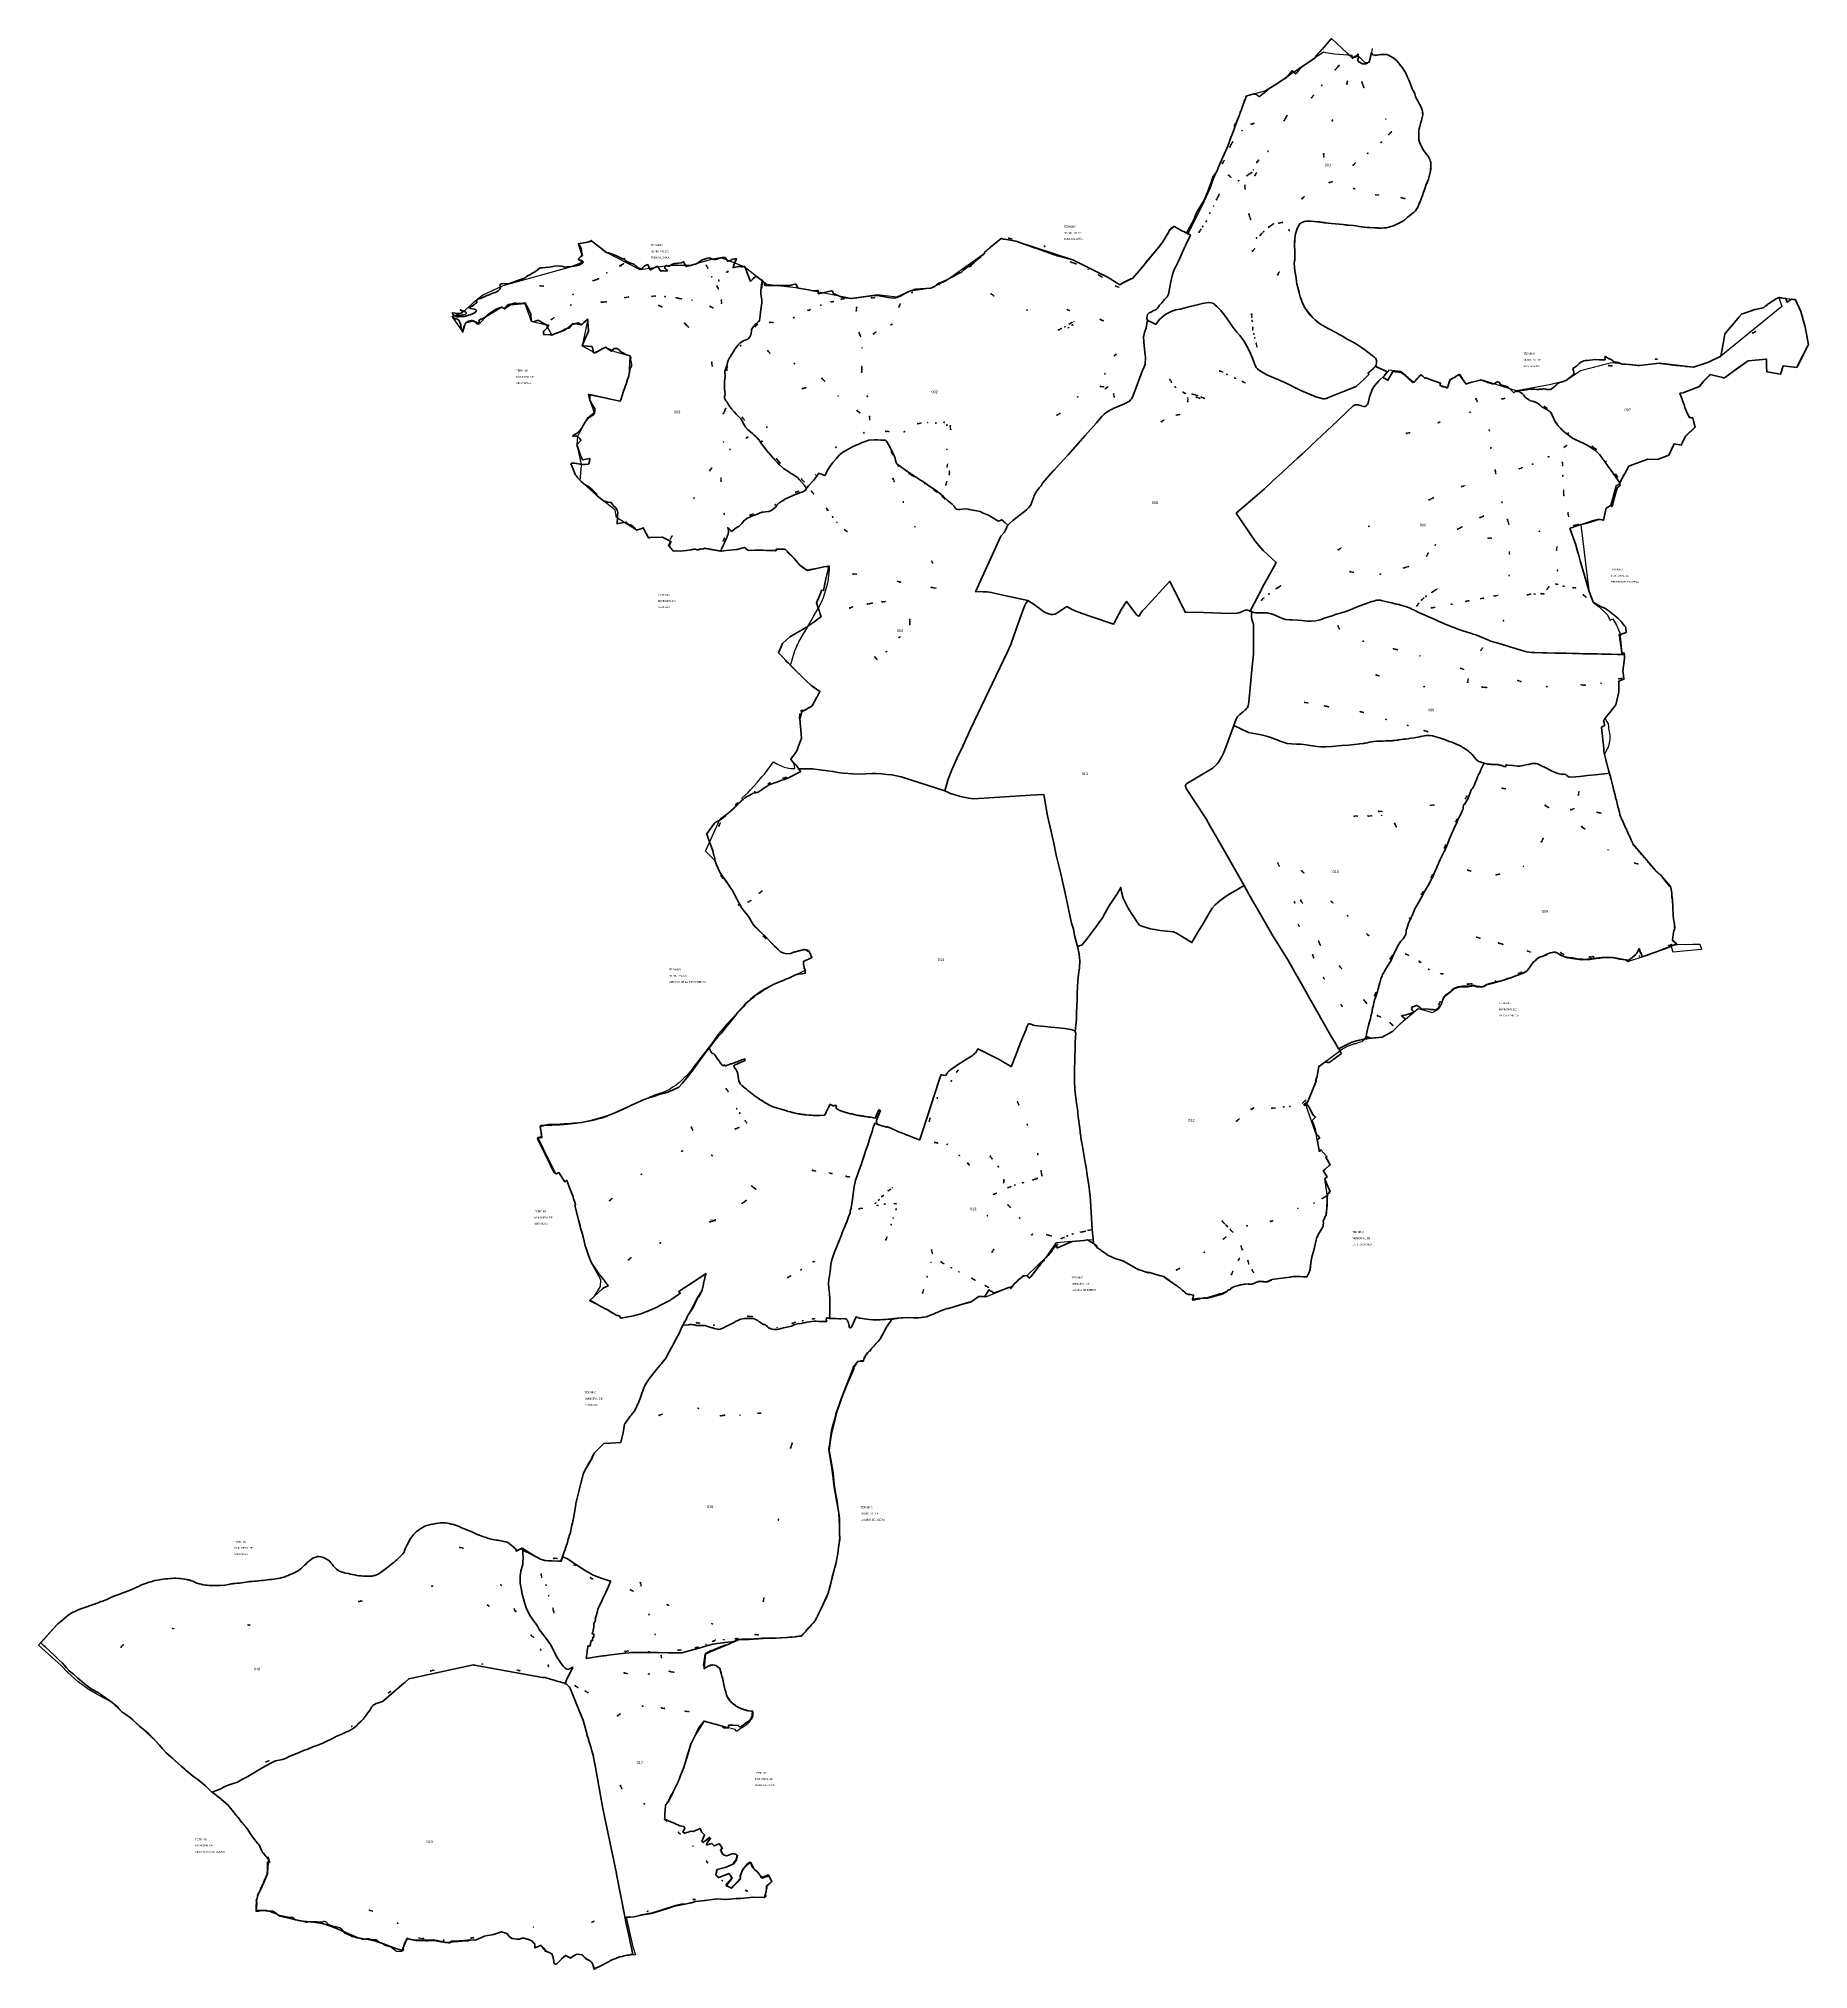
# Model space of a CAD drawing. Header units: metres. Extents: x 339638 to 364279, y 4598373 to 4630956.
# Drawn here: x 344680 to 364279, y 4598373 to 4619749 of the extents above; entities that cross this region are included whole.
import ezdxf
from ezdxf.enums import TextEntityAlignment as Align

# ---------------------------------------------------------------- set-up
doc = ezdxf.new("R2010")
doc.units = ezdxf.units.M
for name, color, linetype, lineweight in [('caminos', 1, 'Continuous', 0), ('poligonos_rusticos', 42, 'Continuous', 40), ('termino', 6, 'Continuous', 25), ('terminos_txt', 7, 'Continuous', 0)]:
    doc.layers.add(name, color=color, linetype=linetype, lineweight=lineweight)
doc.layers.add('poligonos_rustico_txt', color=7, linetype='Continuous')
doc.styles.add('Arial', font='arial.ttf')
doc.styles.add('caminos', font='simplex.shx', dxfattribs={"width": 0.75})
doc.styles.add('resto', font='arial.ttf')

msp = doc.modelspace()

# ---------------------------------------------------------------- linework, layer by layer
at = {"layer": 'poligonos_rusticos'}
for points in [[(359114, 4619640), (359169, 4619590), (359179, 4619579), (359188, 4619571), (359195, 4619565), (359200, 4619561), (359210, 4619553), (359217, 4619547), (359220, 4619542), (359225, 4619535), (359226, 4619535), (359226, 4619534), (359227, 4619533), (359227, 4619533), (359233, 4619533), (359240, 4619540), (359255, 4619550), (359265, 4619555), (359266, 4619555), (359282, 4619569), (359286, 4619571), (359293, 4619576), (359294, 4619573), (359294, 4619552), (359295, 4619533), (359294, 4619528), (359286, 4619519), (359286, 4619518), (359289, 4619513), (359291, 4619506), (359291, 4619505), (359294, 4619498), (359295, 4619495), (359302, 4619492), (359309, 4619487), (359315, 4619483), (359321, 4619480), (359327, 4619477), (359334, 4619474), (359344, 4619469), (359352, 4619468), (359360, 4619467), (359369, 4619468), (359374, 4619470), (359378, 4619470), (359384, 4619473), (359391, 4619475), (359398, 4619479), (359400, 4619481), (359404, 4619485), (359410, 4619490), (359410, 4619491), (359415, 4619496), (359419, 4619500), (359420, 4619507), (359421, 4619512), (359423, 4619518), (359433, 4619565), (359435, 4619574), (359438, 4619590), (359439, 4619589), (359455, 4619569), (359455, 4619569), (359479, 4619565), (359501, 4619567), (359524, 4619569), (359545, 4619571), (359567, 4619573), (359588, 4619573), (359608, 4619571), (359628, 4619564), (359648, 4619555), (359654, 4619552), (359670, 4619544), (359686, 4619533), (359702, 4619520), (359703, 4619519), (359716, 4619506), (359739, 4619482), (359767, 4619448), (359784, 4619424), (359803, 4619394), (359820, 4619365), (359835, 4619329), (359850, 4619298), (359861, 4619272), (359873, 4619246), (359881, 4619224), (359892, 4619192), (359899, 4619176), (359913, 4619155), (359920, 4619136), (359929, 4619109), (359934, 4619091), (359941, 4619077), (359957, 4619051), (359973, 4619023), (359983, 4619005), (359990, 4618990), (359995, 4618977), (360000, 4618957), (360004, 4618941), (360008, 4618925), (360008, 4618903), (360003, 4618876), (359994, 4618842), (359983, 4618808), (359975, 4618775), (359970, 4618751), (359966, 4618730), (359965, 4618706), (359965, 4618676), (359966, 4618648), (359966, 4618631), (359967, 4618623), (359968, 4618612), (359975, 4618593), (359983, 4618577), (359991, 4618560), (360004, 4618537), (360018, 4618514), (360036, 4618488), (360050, 4618471), (360061, 4618455), (360070, 4618440), (360079, 4618426), (360087, 4618411), (360092, 4618397), (360096, 4618379), (360099, 4618354), (360099, 4618331), (360096, 4618296), (360091, 4618267), (360084, 4618235), (360071, 4618194), (360056, 4618155), (360042, 4618121), (360031, 4618087), (360018, 4618049), (360005, 4618013), (359991, 4617976), (359979, 4617945), (359965, 4617912), (359952, 4617883), (359940, 4617861), (359927, 4617842), (359914, 4617828), (359892, 4617813), (359861, 4617788), (359837, 4617768), (359805, 4617740), (359779, 4617724), (359745, 4617704), (359715, 4617691), (359683, 4617677), (359656, 4617668), (359631, 4617662), (359603, 4617653), (359579, 4617652), (359550, 4617651), (359511, 4617652), (359469, 4617655), (359423, 4617656), (359388, 4617657), (359362, 4617660), (359332, 4617665), (359304, 4617670), (359270, 4617676), (359238, 4617681), (359195, 4617684), (359160, 4617686), (359125, 4617689), (359088, 4617693), (359037, 4617698), (358959, 4617705), (358917, 4617711), (358863, 4617719), (358808, 4617725), (358768, 4617727), (358742, 4617729), (358720, 4617727), (358698, 4617723), (358669, 4617714), (358658, 4617707), (358647, 4617697), (358636, 4617680), (358624, 4617662), (358613, 4617637), (358605, 4617611), (358599, 4617587), (358596, 4617565), (358592, 4617534), (358590, 4617504), (358589, 4617475), (358589, 4617444), (358591, 4617410), (358592, 4617377), (358593, 4617343), (358592, 4617314), (358590, 4617293), (358584, 4617261), (358588, 4617220), (358593, 4617181), (358599, 4617140), (358605, 4617099), (358611, 4617060), (358614, 4617031), (358624, 4616993), (358634, 4616957), (358643, 4616921), (358652, 4616889), (358664, 4616854), (358674, 4616829), (358674, 4616828), (358686, 4616801), (358700, 4616771), (358720, 4616745), (358738, 4616719), (358764, 4616689), (358787, 4616662), (358821, 4616631), (358851, 4616605), (358876, 4616587), (358895, 4616576), (358927, 4616556), (358959, 4616539), (358989, 4616523), (359024, 4616506), (359052, 4616492), (359074, 4616478), (359099, 4616466), (359128, 4616450), (359153, 4616434), (359187, 4616414), (359223, 4616394), (359262, 4616372), (359297, 4616351), (359329, 4616328), (359367, 4616302), (359401, 4616276), (359430, 4616256), (359453, 4616238), (359473, 4616222), (359486, 4616211), (359493, 4616200), (359494, 4616199), (359494, 4616199), (359497, 4616180), (359496, 4616155), (359492, 4616136), (359487, 4616129), (359483, 4616123), (359481, 4616121), (359481, 4616120), (359477, 4616115), (359464, 4616100), (359458, 4616094), (359436, 4616075), (359435, 4616074), (359400, 4616043), (359407, 4616038), (359414, 4616033), (359359, 4615980), (359359, 4615980), (359271, 4615896), (359132, 4615841), (358965, 4615775), (358941, 4615766), (358921, 4615761), (358905, 4615762), (358824, 4615784), (358657, 4615852), (358479, 4615940), (358281, 4616025), (358201, 4616074), (358178, 4616091), (358166, 4616104), (358158, 4616115), (358149, 4616140), (358123, 4616209), (358101, 4616263), (358076, 4616318), (358026, 4616402), (357983, 4616460), (357951, 4616499), (357920, 4616534), (357897, 4616564), (357827, 4616668), (357771, 4616738), (357728, 4616783), (357705, 4616802), (357693, 4616815), (357665, 4616822), (357632, 4616828), (357569, 4616817), (357480, 4616795), (357404, 4616776), (357323, 4616752), (357275, 4616746), (357239, 4616735), (357213, 4616722), (357169, 4616701), (357143, 4616684), (357118, 4616661), (357096, 4616643), (357075, 4616617), (357052, 4616585), (357018, 4616602), (356971, 4616625), (356969, 4616626), (356967, 4616627), (356965, 4616628), (356959, 4616631), (356953, 4616651), (356956, 4616680), (356961, 4616694), (356968, 4616702), (356977, 4616711), (356991, 4616718), (357039, 4616741), (357049, 4616746), (357060, 4616754), (357070, 4616764), (357082, 4616779), (357094, 4616796), (357105, 4616808), (357118, 4616824), (357134, 4616843), (357148, 4616860), (357166, 4616879), (357176, 4616890), (357186, 4616906), (357192, 4616921), (357196, 4616938), (357203, 4616979), (357210, 4617019), (357221, 4617076), (357228, 4617104), (357236, 4617138), (357244, 4617160), (357256, 4617191), (357270, 4617219), (357303, 4617285), (357375, 4617442), (357379, 4617452), (357379, 4617453), (357381, 4617457), (357382, 4617458), (357435, 4617574), (357431, 4617576), (357411, 4617586), (357407, 4617587), (357400, 4617591), (357398, 4617592), (357396, 4617593), (357392, 4617596), (357450, 4617701), (357479, 4617761), (357480, 4617762), (357488, 4617786), (357493, 4617795), (357508, 4617826), (357530, 4617863), (357540, 4617881), (357563, 4617921), (357570, 4617932), (357586, 4617960), (357628, 4618057), (357635, 4618078), (357642, 4618098), (357655, 4618128), (357663, 4618146), (357666, 4618156), (357670, 4618169), (357688, 4618221), (357699, 4618235), (357715, 4618261), (357730, 4618286), (357748, 4618329), (357845, 4618552), (357863, 4618600), (357869, 4618614), (357876, 4618635), (357894, 4618681), (357918, 4618746), (357927, 4618769), (357925, 4618772), (357923, 4618776), (357924, 4618784), (357925, 4618790), (357927, 4618796), (357930, 4618801), (357932, 4618805), (357936, 4618808), (357941, 4618812), (357946, 4618820), (357962, 4618864), (357966, 4618875), (357978, 4618906), (357988, 4618933), (358000, 4618964), (358013, 4619000), (358014, 4619003), (358024, 4619029), (358024, 4619029), (358025, 4619034), (358030, 4619051), (358045, 4619084), (358045, 4619084), (358049, 4619094), (358050, 4619095), (358058, 4619114), (358067, 4619116), (358072, 4619118), (358088, 4619122), (358090, 4619122), (358139, 4619136), (358146, 4619133), (358148, 4619132), (358154, 4619134), (358157, 4619136), (358176, 4619121), (358195, 4619107), (358197, 4619105), (358198, 4619106), (358198, 4619107), (358207, 4619113), (358213, 4619118), (358213, 4619118), (358221, 4619124), (358221, 4619125), (358223, 4619126), (358225, 4619127), (358227, 4619129), (358236, 4619136), (358239, 4619138), (358239, 4619139), (358252, 4619149), (358309, 4619195), (358313, 4619199), (358322, 4619205), (358323, 4619206), (358327, 4619208), (358340, 4619216), (358344, 4619219), (358370, 4619234), (358384, 4619243), (358400, 4619253), (358413, 4619261), (358418, 4619265), (358444, 4619282), (358453, 4619288), (358477, 4619305), (358487, 4619312), (358503, 4619322), (358561, 4619393), (358581, 4619376), (358588, 4619370), (358602, 4619358), (358602, 4619357), (358604, 4619359), (358661, 4619431), (358664, 4619433), (358716, 4619468), (358814, 4619533), (358829, 4619557), (358830, 4619558), (358832, 4619562), (358856, 4619590), (358868, 4619604), (358869, 4619604), (358889, 4619627), (358891, 4619630), (358897, 4619631), (358910, 4619646), (358994, 4619746), (358996, 4619749), (359114, 4619640)], [(357258, 4617667), (357269, 4617661), (357349, 4617618), (357361, 4617612), (357382, 4617601), (357385, 4617599), (357386, 4617599), (357388, 4617598), (357389, 4617597), (357389, 4617597), (357392, 4617596), (357396, 4617593), (357398, 4617592), (357400, 4617591), (357407, 4617587), (357411, 4617586), (357431, 4617576), (357435, 4617574), (357382, 4617458), (357381, 4617457), (357379, 4617453), (357379, 4617452), (357375, 4617442), (357303, 4617285), (357270, 4617219), (357256, 4617191), (357244, 4617160), (357236, 4617138), (357228, 4617104), (357221, 4617076), (357210, 4617019), (357203, 4616979), (357196, 4616938), (357192, 4616921), (357186, 4616906), (357176, 4616890), (357166, 4616879), (357148, 4616860), (357134, 4616843), (357118, 4616824), (357105, 4616808), (357094, 4616796), (357082, 4616779), (357070, 4616764), (357060, 4616754), (357049, 4616746), (357039, 4616741), (356991, 4616718), (356977, 4616711), (356968, 4616702), (356961, 4616694), (356956, 4616680), (356953, 4616651), (356959, 4616631), (356953, 4616597), (356951, 4616588), (356951, 4616584), (356950, 4616580), (356949, 4616572), (356945, 4616548), (356927, 4616494), (356922, 4616475), (356918, 4616459), (356915, 4616449), (356914, 4616442), (356923, 4616349), (356923, 4616348), (356933, 4616249), (356933, 4616248), (356935, 4616245), (356937, 4616223), (356939, 4616196), (356935, 4616165), (356934, 4616151), (356934, 4616143), (356920, 4616104), (356917, 4616098), (356909, 4616087), (356802, 4615796), (356793, 4615779), (356784, 4615761), (356773, 4615749), (356765, 4615740), (356754, 4615732), (356738, 4615722), (356727, 4615717), (356722, 4615715), (356719, 4615713), (356708, 4615708), (356707, 4615707), (356581, 4615652), (356580, 4615652), (356571, 4615647), (356566, 4615645), (356562, 4615643), (356552, 4615639), (356551, 4615639), (356538, 4615631), (356525, 4615623), (356510, 4615614), (356497, 4615605), (356481, 4615591), (356455, 4615564), (356394, 4615496), (356269, 4615353), (356162, 4615233), (356081, 4615141), (355984, 4615037), (355926, 4614972), (355917, 4614962), (355797, 4614827), (355782, 4614798), (355781, 4614797), (355762, 4614776), (355731, 4614734), (355706, 4614690), (355701, 4614676), (355668, 4614588), (355651, 4614561), (355625, 4614537), (355597, 4614513), (355555, 4614479), (355517, 4614449), (355467, 4614412), (355434, 4614384), (355414, 4614362), (355381, 4614390), (355369, 4614400), (355357, 4614414), (355345, 4614420), (355333, 4614413), (355319, 4614409), (355316, 4614408), (355315, 4614408), (355303, 4614409), (355284, 4614420), (355199, 4614472), (355189, 4614476), (355182, 4614479), (355140, 4614493), (355129, 4614497), (355120, 4614504), (355108, 4614513), (355048, 4614523), (355025, 4614527), (354986, 4614535), (354973, 4614538), (354930, 4614541), (354883, 4614536), (354859, 4614536), (354846, 4614538), (354835, 4614547), (354829, 4614554), (354821, 4614564), (354817, 4614571), (354815, 4614575), (354808, 4614583), (354798, 4614596), (354761, 4614625), (354743, 4614638), (354702, 4614678), (354650, 4614722), (354646, 4614725), (354637, 4614731), (354612, 4614748), (354576, 4614776), (354555, 4614788), (354538, 4614799), (354507, 4614824), (354461, 4614852), (354457, 4614855), (354452, 4614858), (354447, 4614861), (354390, 4614898), (354305, 4614952), (354185, 4615041), (354176, 4615056), (354169, 4615076), (354165, 4615102), (354160, 4615122), (354108, 4615230), (354068, 4615291), (354064, 4615296), (354061, 4615300), (354059, 4615302), (354052, 4615303), (354034, 4615303), (354015, 4615304), (354003, 4615304), (353971, 4615308), (353941, 4615308), (353934, 4615308), (353873, 4615302), (353864, 4615298), (353844, 4615291), (353801, 4615276), (353769, 4615261), (353753, 4615254), (353699, 4615232), (353646, 4615205), (353627, 4615193), (353601, 4615178), (353598, 4615176), (353549, 4615139), (353512, 4615097), (353479, 4615059), (353475, 4615054), (353456, 4615029), (353443, 4615011), (353413, 4614962), (353389, 4614912), (353384, 4614914), (353377, 4614916), (353370, 4614918), (353369, 4614918), (353365, 4614920), (353364, 4614920), (353358, 4614922), (353351, 4614925), (353324, 4614933), (353319, 4614936), (353287, 4614889), (353260, 4614856), (353246, 4614840), (353209, 4614801), (353187, 4614775), (353182, 4614770), (353164, 4614797), (353137, 4614829), (353106, 4614864), (353085, 4614889), (353062, 4614903), (353028, 4614925), (353019, 4614932), (352990, 4614951), (352957, 4614971), (352930, 4614991), (352881, 4615034), (352858, 4615059), (352837, 4615081), (352817, 4615103), (352815, 4615105), (352785, 4615139), (352759, 4615169), (352757, 4615171), (352740, 4615192), (352713, 4615228), (352690, 4615258), (352667, 4615290), (352657, 4615305), (352653, 4615310), (352629, 4615336), (352600, 4615363), (352598, 4615365), (352593, 4615370), (352586, 4615377), (352565, 4615396), (352540, 4615413), (352538, 4615415), (352526, 4615426), (352525, 4615428), (352508, 4615448), (352500, 4615462), (352487, 4615484), (352476, 4615510), (352457, 4615540), (352435, 4615563), (352410, 4615588), (352381, 4615618), (352354, 4615650), (352339, 4615667), (352334, 4615673), (352331, 4615677), (352331, 4615678), (352325, 4615691), (352318, 4615703), (352306, 4615722), (352292, 4615740), (352282, 4615754), (352277, 4615767), (352277, 4615785), (352281, 4615798), (352282, 4615817), (352281, 4615829), (352280, 4615837), (352280, 4615845), (352276, 4615864), (352275, 4615886), (352274, 4615911), (352276, 4615951), (352281, 4615978), (352284, 4616001), (352281, 4616059), (352284, 4616077), (352291, 4616098), (352302, 4616129), (352304, 4616141), (352309, 4616163), (352316, 4616184), (352316, 4616185), (352332, 4616216), (352343, 4616231), (352356, 4616254), (352371, 4616279), (352386, 4616303), (352387, 4616305), (352394, 4616314), (352403, 4616326), (352417, 4616345), (352433, 4616364), (352450, 4616379), (352469, 4616392), (352486, 4616401), (352505, 4616409), (352523, 4616416), (352540, 4616425), (352545, 4616431), (352557, 4616446), (352568, 4616470), (352571, 4616487), (352572, 4616491), (352572, 4616492), (352574, 4616505), (352573, 4616514), (352576, 4616528), (352583, 4616540), (352590, 4616551), (352604, 4616567), (352617, 4616582), (352634, 4616599), (352649, 4616613), (352660, 4616620), (352662, 4616630), (352667, 4616652), (352670, 4616684), (352674, 4616720), (352683, 4616775), (352688, 4616824), (352688, 4616852), (352686, 4616876), (352677, 4616923), (352677, 4616960), (352680, 4616991), (352687, 4617027), (352694, 4617067), (352694, 4617073), (352699, 4617067), (352706, 4617060), (352710, 4617055), (352713, 4617052), (352715, 4617050), (352717, 4617025), (352720, 4617019), (352722, 4617016), (352726, 4617015), (352829, 4617017), (352840, 4617017), (352916, 4617017), (352924, 4617017), (352958, 4617015), (352987, 4617015), (353002, 4617015), (353024, 4617021), (353055, 4617029), (353058, 4617029), (353064, 4617031), (353067, 4617032), (353067, 4617031), (353088, 4616988), (353097, 4616987), (353206, 4616966), (353254, 4616956), (353256, 4616956), (353264, 4616957), (353291, 4616958), (353292, 4616958), (353294, 4616958), (353297, 4616959), (353312, 4616961), (353312, 4616959), (353313, 4616960), (353314, 4616945), (353314, 4616924), (353317, 4616924), (353366, 4616935), (353459, 4616955), (353463, 4616956), (353464, 4616956), (353465, 4616958), (353466, 4616959), (353468, 4616957), (353468, 4616957), (353469, 4616955), (353472, 4616951), (353475, 4616943), (353476, 4616942), (353482, 4616926), (353506, 4616914), (353574, 4616886), (353580, 4616885), (353621, 4616879), (353624, 4616879), (353678, 4616872), (353686, 4616873), (353849, 4616895), (353907, 4616902), (353908, 4616902), (353908, 4616902), (353908, 4616902), (353908, 4616902), (353966, 4616905), (354092, 4616882), (354147, 4616875), (354170, 4616879), (354215, 4616895), (354235, 4616905), (354272, 4616928), (354272, 4616928), (354272, 4616928), (354272, 4616928), (354272, 4616928), (354318, 4616950), (354372, 4616969), (354374, 4616970), (354379, 4616971), (354382, 4616972), (354387, 4616974), (354392, 4616974), (354393, 4616974), (354560, 4616985), (354586, 4616997), (354608, 4617008), (354615, 4617015), (354620, 4617020), (354627, 4617026), (354627, 4617026), (354630, 4617029), (354639, 4617034), (354650, 4617040), (354673, 4617049), (354696, 4617060), (354713, 4617066), (354742, 4617079), (354763, 4617091), (354764, 4617091), (354795, 4617107), (354821, 4617122), (354832, 4617129), (354846, 4617137), (354859, 4617146), (354880, 4617155), (354897, 4617161), (354905, 4617166), (354907, 4617169), (354909, 4617169), (354926, 4617187), (354941, 4617200), (354953, 4617208), (354960, 4617213), (355017, 4617253), (355032, 4617263), (355041, 4617272), (355114, 4617332), (355113, 4617332), (355107, 4617333), (355146, 4617361), (355155, 4617368), (355155, 4617382), (355219, 4617435), (355340, 4617535), (355341, 4617536), (355342, 4617535), (355366, 4617530), (355378, 4617527), (355483, 4617508), (355498, 4617506), (355502, 4617505), (355545, 4617490), (355548, 4617489), (355566, 4617483), (355679, 4617443), (355698, 4617437), (355710, 4617433), (355713, 4617431), (355785, 4617406), (355930, 4617355), (355936, 4617353), (355961, 4617344), (356090, 4617310), (356134, 4617298), (356326, 4617205), (356445, 4617144), (356466, 4617134), (356468, 4617133), (356510, 4617112), (356512, 4617110), (356536, 4617095), (356543, 4617091), (356548, 4617088), (356551, 4617086), (356553, 4617085), (356561, 4617080), (356567, 4617076), (356583, 4617066), (356652, 4617024), (356695, 4617047), (356696, 4617048), (356724, 4617063), (356767, 4617086), (356769, 4617086), (356775, 4617088), (356778, 4617089), (356781, 4617090), (356787, 4617092), (356793, 4617094), (356847, 4617153), (356907, 4617226), (356911, 4617231), (356961, 4617291), (356961, 4617291), (357083, 4617437), (357128, 4617500), (357128, 4617500), (357137, 4617512), (357137, 4617512), (357140, 4617517), (357178, 4617579), (357180, 4617582), (357188, 4617596), (357198, 4617613), (357200, 4617614), (357202, 4617616), (357198, 4617617), (357197, 4617619), (357204, 4617627), (357209, 4617634), (357215, 4617643), (357216, 4617644), (357217, 4617645), (357224, 4617649), (357225, 4617650), (357225, 4617650), (357249, 4617664), (357255, 4617668), (357256, 4617668), (357256, 4617668), (357258, 4617667)], [(350802, 4617509), (350805, 4617507), (350809, 4617504), (350816, 4617498), (350836, 4617483), (350859, 4617464), (350875, 4617452), (350880, 4617448), (350881, 4617448), (350883, 4617446), (350888, 4617442), (350916, 4617420), (350922, 4617415), (350943, 4617399), (350964, 4617382), (350979, 4617378), (350979, 4617378), (350990, 4617376), (351025, 4617366), (351050, 4617356), (351074, 4617346), (351103, 4617333), (351140, 4617316), (351157, 4617308), (351158, 4617309), (351162, 4617310), (351169, 4617314), (351167, 4617308), (351168, 4617305), (351170, 4617301), (351185, 4617288), (351188, 4617285), (351209, 4617273), (351222, 4617268), (351226, 4617265), (351250, 4617258), (351270, 4617250), (351284, 4617239), (351305, 4617225), (351307, 4617223), (351317, 4617214), (351321, 4617212), (351328, 4617208), (351342, 4617204), (351358, 4617196), (351365, 4617205), (351372, 4617215), (351383, 4617226), (351388, 4617230), (351391, 4617231), (351393, 4617233), (351408, 4617240), (351413, 4617242), (351416, 4617243), (351419, 4617244), (351425, 4617246), (351429, 4617239), (351429, 4617239), (351446, 4617203), (351454, 4617189), (351456, 4617190), (351496, 4617210), (351534, 4617229), (351536, 4617226), (351538, 4617227), (351544, 4617217), (351546, 4617214), (351557, 4617192), (351566, 4617177), (351567, 4617176), (351575, 4617176), (351581, 4617177), (351595, 4617178), (351604, 4617176), (351627, 4617175), (351646, 4617178), (351640, 4617184), (351630, 4617192), (351622, 4617200), (351618, 4617205), (351616, 4617210), (351615, 4617215), (351615, 4617218), (351617, 4617222), (351617, 4617222), (351617, 4617223), (351619, 4617227), (351620, 4617230), (351625, 4617234), (351628, 4617236), (351638, 4617236), (351642, 4617234), (351647, 4617232), (351649, 4617232), (351656, 4617229), (351668, 4617229), (351675, 4617235), (351677, 4617237), (351682, 4617242), (351686, 4617244), (351693, 4617247), (351696, 4617249), (351704, 4617254), (351711, 4617256), (351722, 4617257), (351741, 4617258), (351748, 4617259), (351752, 4617259), (351765, 4617261), (351795, 4617268), (351816, 4617275), (351823, 4617277), (351824, 4617276), (351825, 4617277), (351827, 4617274), (351831, 4617261), (351843, 4617235), (351846, 4617229), (351850, 4617225), (351882, 4617233), (351891, 4617235), (351901, 4617237), (351901, 4617237), (351910, 4617239), (351934, 4617246), (351956, 4617253), (351976, 4617264), (351985, 4617269), (351991, 4617273), (352002, 4617280), (352006, 4617283), (352026, 4617297), (352027, 4617298), (352031, 4617301), (352033, 4617301), (352054, 4617307), (352054, 4617307), (352076, 4617315), (352093, 4617319), (352104, 4617320), (352114, 4617319), (352122, 4617319), (352137, 4617310), (352139, 4617309), (352144, 4617307), (352144, 4617307), (352153, 4617305), (352164, 4617304), (352164, 4617304), (352171, 4617304), (352184, 4617305), (352188, 4617305), (352194, 4617306), (352213, 4617314), (352219, 4617317), (352223, 4617319), (352231, 4617322), (352253, 4617326), (352267, 4617327), (352278, 4617325), (352286, 4617320), (352291, 4617316), (352296, 4617311), (352301, 4617304), (352303, 4617298), (352303, 4617297), (352303, 4617294), (352304, 4617292), (352306, 4617287), (352306, 4617286), (352312, 4617285), (352314, 4617285), (352325, 4617287), (352325, 4617288), (352326, 4617288), (352332, 4617290), (352336, 4617291), (352348, 4617297), (352350, 4617297), (352358, 4617302), (352369, 4617306), (352385, 4617309), (352397, 4617312), (352401, 4617312), (352407, 4617311), (352388, 4617262), (352370, 4617214), (352371, 4617214), (352371, 4617214), (352374, 4617215), (352381, 4617216), (352430, 4617224), (352431, 4617224), (352434, 4617225), (352441, 4617226), (352457, 4617224), (352464, 4617223), (352476, 4617223), (352487, 4617225), (352492, 4617225), (352497, 4617225), (352500, 4617225), (352501, 4617223), (352501, 4617223), (352504, 4617214), (352564, 4617061), (352586, 4617083), (352586, 4617084), (352617, 4617110), (352617, 4617110), (352626, 4617119), (352686, 4617073), (352688, 4617072), (352686, 4617081), (352689, 4617078), (352690, 4617078), (352694, 4617073), (352694, 4617067), (352687, 4617027), (352680, 4616991), (352677, 4616960), (352677, 4616923), (352686, 4616876), (352688, 4616852), (352688, 4616824), (352683, 4616775), (352674, 4616720), (352670, 4616684), (352667, 4616652), (352662, 4616630), (352660, 4616620), (352649, 4616613), (352634, 4616599), (352617, 4616582), (352604, 4616567), (352590, 4616551), (352583, 4616540), (352576, 4616528), (352573, 4616514), (352574, 4616505), (352572, 4616492), (352572, 4616491), (352571, 4616487), (352568, 4616470), (352557, 4616446), (352545, 4616431), (352540, 4616425), (352523, 4616416), (352505, 4616409), (352486, 4616401), (352469, 4616392), (352450, 4616379), (352433, 4616364), (352417, 4616345), (352403, 4616326), (352394, 4616314), (352387, 4616305), (352386, 4616303), (352371, 4616279), (352356, 4616254), (352343, 4616231), (352332, 4616216), (352316, 4616185), (352316, 4616184), (352309, 4616163), (352304, 4616141), (352302, 4616129), (352291, 4616098), (352284, 4616077), (352281, 4616059), (352284, 4616001), (352281, 4615978), (352276, 4615951), (352274, 4615911), (352275, 4615886), (352276, 4615864), (352280, 4615845), (352280, 4615837), (352281, 4615829), (352282, 4615817), (352281, 4615798), (352277, 4615785), (352277, 4615767), (352282, 4615754), (352292, 4615740), (352306, 4615722), (352318, 4615703), (352325, 4615691), (352331, 4615678), (352331, 4615677), (352334, 4615673), (352339, 4615667), (352354, 4615650), (352381, 4615618), (352410, 4615588), (352435, 4615563), (352457, 4615540), (352476, 4615510), (352487, 4615484), (352500, 4615462), (352508, 4615448), (352525, 4615428), (352526, 4615426), (352538, 4615415), (352540, 4615413), (352565, 4615396), (352586, 4615377), (352593, 4615370), (352598, 4615365), (352600, 4615363), (352629, 4615336), (352653, 4615310), (352657, 4615305), (352667, 4615290), (352690, 4615258), (352713, 4615228), (352740, 4615192), (352757, 4615171), (352759, 4615169), (352785, 4615139), (352815, 4615105), (352817, 4615103), (352837, 4615081), (352858, 4615059), (352881, 4615034), (352930, 4614991), (352957, 4614971), (352990, 4614951), (353019, 4614932), (353028, 4614925), (353062, 4614903), (353085, 4614889), (353106, 4614864), (353137, 4614829), (353164, 4614797), (353182, 4614770), (353183, 4614766), (353181, 4614760), (353173, 4614749), (353168, 4614746), (353165, 4614744), (353150, 4614736), (353133, 4614729), (353133, 4614728), (353106, 4614718), (353081, 4614709), (353058, 4614701), (353058, 4614701), (353043, 4614694), (353041, 4614694), (353037, 4614692), (353033, 4614690), (353025, 4614686), (353020, 4614684), (352993, 4614672), (352971, 4614662), (352960, 4614657), (352958, 4614656), (352933, 4614641), (352931, 4614640), (352912, 4614629), (352899, 4614621), (352887, 4614614), (352881, 4614610), (352874, 4614603), (352869, 4614598), (352864, 4614591), (352863, 4614590), (352857, 4614582), (352854, 4614578), (352836, 4614559), (352836, 4614558), (352821, 4614545), (352802, 4614531), (352785, 4614522), (352765, 4614515), (352728, 4614510), (352703, 4614506), (352693, 4614505), (352688, 4614504), (352662, 4614493), (352641, 4614484), (352609, 4614472), (352576, 4614460), (352555, 4614451), (352528, 4614438), (352505, 4614421), (352497, 4614416), (352478, 4614395), (352464, 4614378), (352449, 4614362), (352434, 4614348), (352423, 4614342), (352404, 4614334), (352355, 4614293), (352348, 4614300), (352326, 4614321), (352312, 4614335), (352313, 4614332), (352320, 4614302), (352320, 4614296), (352320, 4614285), (352315, 4614265), (352315, 4614263), (352306, 4614239), (352300, 4614222), (352285, 4614188), (352274, 4614166), (352261, 4614138), (352242, 4614098), (352230, 4614075), (352063, 4614105), (352057, 4614106), (352044, 4614101), (352032, 4614100), (352019, 4614098), (352006, 4614097), (351994, 4614093), (351986, 4614089), (351983, 4614089), (351974, 4614090), (351961, 4614093), (351951, 4614095), (351949, 4614095), (351938, 4614095), (351924, 4614094), (351914, 4614092), (351910, 4614090), (351908, 4614090), (351907, 4614089), (351899, 4614088), (351895, 4614087), (351859, 4614082), (351817, 4614078), (351791, 4614075), (351752, 4614077), (351749, 4614077), (351718, 4614075), (351714, 4614074), (351674, 4614120), (351669, 4614126), (351665, 4614131), (351664, 4614132), (351663, 4614133), (351672, 4614152), (351681, 4614172), (351684, 4614180), (351681, 4614182), (351679, 4614183), (351679, 4614183), (351677, 4614184), (351673, 4614186), (351662, 4614192), (351649, 4614198), (351640, 4614203), (351625, 4614211), (351617, 4614215), (351616, 4614216), (351591, 4614229), (351587, 4614229), (351449, 4614224), (351443, 4614221), (351434, 4614222), (351384, 4614319), (351378, 4614331), (351348, 4614321), (351301, 4614305), (351296, 4614312), (351288, 4614322), (351276, 4614335), (351263, 4614347), (351249, 4614358), (351241, 4614362), (351239, 4614362), (351234, 4614365), (351218, 4614370), (351211, 4614373), (351192, 4614379), (351190, 4614396), (351166, 4614392), (351101, 4614381), (351085, 4614378), (351086, 4614384), (351091, 4614441), (351090, 4614465), (351090, 4614467), (351091, 4614475), (351093, 4614498), (351088, 4614530), (351076, 4614545), (351067, 4614557), (351042, 4614581), (351022, 4614611), (351018, 4614611), (350984, 4614616), (350949, 4614628), (350938, 4614628), (350861, 4614690), (350863, 4614694), (350859, 4614706), (350855, 4614713), (350837, 4614732), (350817, 4614749), (350773, 4614785), (350764, 4614792), (350755, 4614799), (350749, 4614802), (350736, 4614803), (350690, 4614846), (350679, 4614855), (350646, 4614894), (350632, 4614910), (350623, 4614923), (350620, 4614933), (350611, 4614954), (350601, 4614983), (350589, 4615010), (350584, 4615022), (350579, 4615029), (350573, 4615033), (350575, 4615038), (350576, 4615039), (350577, 4615044), (350578, 4615046), (350581, 4615048), (350604, 4615049), (350612, 4615049), (350614, 4615049), (350634, 4615046), (350639, 4615045), (350672, 4615039), (350683, 4615038), (350688, 4615037), (350715, 4615035), (350728, 4615033), (350768, 4615039), (350774, 4615044), (350779, 4615067), (350784, 4615100), (350702, 4615087), (350692, 4615111), (350687, 4615125), (350685, 4615128), (350685, 4615129), (350683, 4615134), (350662, 4615187), (350642, 4615251), (350685, 4615300), (350683, 4615304), (350680, 4615311), (350669, 4615325), (350652, 4615345), (350648, 4615345), (350646, 4615346), (350631, 4615349), (350620, 4615352), (350613, 4615351), (350601, 4615345), (350597, 4615355), (350610, 4615362), (350629, 4615372), (350643, 4615381), (350648, 4615385), (350651, 4615388), (350655, 4615390), (350657, 4615392), (350665, 4615401), (350672, 4615408), (350684, 4615423), (350699, 4615442), (350716, 4615474), (350718, 4615478), (350719, 4615479), (350721, 4615482), (350726, 4615491), (350740, 4615513), (350742, 4615515), (350745, 4615519), (350747, 4615522), (350754, 4615532), (350761, 4615542), (350764, 4615548), (350769, 4615551), (350777, 4615555), (350784, 4615558), (350795, 4615564), (350804, 4615573), (350813, 4615577), (350825, 4615585), (350835, 4615593), (350835, 4615598), (350836, 4615610), (350839, 4615626), (350841, 4615650), (350839, 4615653), (350832, 4615664), (350824, 4615677), (350812, 4615697), (350789, 4615737), (350786, 4615746), (350782, 4615762), (350776, 4615783), (350773, 4615795), (350773, 4615795), (350772, 4615801), (350769, 4615810), (350775, 4615809), (350800, 4615803), (350818, 4615800), (350934, 4615774), (350951, 4615771), (351009, 4615758), (351015, 4615757), (351120, 4615734), (351122, 4615740), (351124, 4615745), (351126, 4615749), (351145, 4615807), (351146, 4615810), (351158, 4615844), (351171, 4615882), (351172, 4615885), (351193, 4615946), (351196, 4615956), (351202, 4615973), (351209, 4615993), (351216, 4616015), (351218, 4616026), (351219, 4616031), (351220, 4616035), (351223, 4616055), (351230, 4616098), (351236, 4616104), (351242, 4616115), (351246, 4616124), (351247, 4616128), (351246, 4616143), (351241, 4616165), (351238, 4616178), (351236, 4616191), (351238, 4616209), (351236, 4616221), (351229, 4616235), (351179, 4616250), (351166, 4616261), (351154, 4616270), (351137, 4616277), (351127, 4616284), (351122, 4616285), (351117, 4616293), (351110, 4616303), (351100, 4616311), (351088, 4616318), (351069, 4616319), (351054, 4616316), (351051, 4616313), (351030, 4616297), (351026, 4616286), (351016, 4616292), (351007, 4616299), (351001, 4616303), (350997, 4616305), (350993, 4616308), (350961, 4616331), (350920, 4616313), (350857, 4616277), (350840, 4616270), (350830, 4616271), (350823, 4616282), (350821, 4616291), (350814, 4616324), (350808, 4616339), (350718, 4616347), (350699, 4616348), (350719, 4616393), (350771, 4616510), (350763, 4616618), (350761, 4616643), (350723, 4616610), (350690, 4616581), (350660, 4616601), (350590, 4616582), (350582, 4616577), (350554, 4616543), (350530, 4616540), (350512, 4616533), (350494, 4616522), (350473, 4616508), (350395, 4616479), (350362, 4616467), (350362, 4616468), (350361, 4616470), (350361, 4616470), (350351, 4616470), (350347, 4616470), (350278, 4616471), (350275, 4616471), (350273, 4616490), (350272, 4616493), (350271, 4616507), (350273, 4616509), (350281, 4616515), (350282, 4616517), (350304, 4616540), (350309, 4616548), (350315, 4616555), (350331, 4616576), (350327, 4616577), (350301, 4616581), (350261, 4616602), (350218, 4616626), (350207, 4616627), (350201, 4616626), (350162, 4616614), (350138, 4616620), (350135, 4616621), (350131, 4616701), (350124, 4616713), (350120, 4616721), (350119, 4616723), (350087, 4616788), (350086, 4616790), (350085, 4616791), (350068, 4616824), (350020, 4616815), (349993, 4616816), (349963, 4616821), (349946, 4616821), (349925, 4616814), (349907, 4616805), (349898, 4616808), (349885, 4616804), (349866, 4616789), (349840, 4616758), (349805, 4616777), (349767, 4616760), (349747, 4616754), (349720, 4616738), (349717, 4616736), (349711, 4616732), (349689, 4616716), (349662, 4616697), (349637, 4616674), (349635, 4616672), (349630, 4616667), (349628, 4616666), (349619, 4616660), (349608, 4616653), (349592, 4616647), (349580, 4616643), (349575, 4616641), (349573, 4616640), (349564, 4616636), (349561, 4616631), (349557, 4616626), (349558, 4616618), (349559, 4616614), (349561, 4616602), (349562, 4616598), (349559, 4616592), (349554, 4616590), (349543, 4616589), (349536, 4616592), (349526, 4616600), (349516, 4616610), (349497, 4616624), (349482, 4616628), (349469, 4616627), (349454, 4616625), (349432, 4616616), (349412, 4616601), (349404, 4616586), (349394, 4616565), (349379, 4616514), (349378, 4616498), (349375, 4616505), (349373, 4616509), (349358, 4616539), (349355, 4616576), (349343, 4616615), (349341, 4616619), (349337, 4616625), (349334, 4616630), (349317, 4616644), (349297, 4616645), (349281, 4616655), (349262, 4616668), (349259, 4616669), (349265, 4616671), (349284, 4616679), (349263, 4616707), (349261, 4616710), (349267, 4616712), (349295, 4616709), (349345, 4616704), (349345, 4616705), (349374, 4616716), (349376, 4616717), (349372, 4616726), (349356, 4616741), (349349, 4616747), (349389, 4616730), (349392, 4616729), (349406, 4616722), (349415, 4616717), (349416, 4616712), (349415, 4616705), (349412, 4616701), (349409, 4616698), (349405, 4616696), (349307, 4616681), (349291, 4616682), (349291, 4616682), (349297, 4616674), (349311, 4616670), (349333, 4616670), (349356, 4616671), (349395, 4616672), (349395, 4616672), (349417, 4616678), (349423, 4616679), (349441, 4616685), (349460, 4616692), (349486, 4616703), (349501, 4616710), (349509, 4616714), (349515, 4616717), (349527, 4616734), (349528, 4616742), (349526, 4616746), (349521, 4616749), (349505, 4616754), (349484, 4616758), (349467, 4616762), (349459, 4616763), (349441, 4616770), (349464, 4616780), (349467, 4616781), (349469, 4616782), (349482, 4616788), (349497, 4616796), (349508, 4616804), (349517, 4616817), (349521, 4616819), (349528, 4616822), (349532, 4616828), (349534, 4616834), (349535, 4616844), (349535, 4616850), (349533, 4616855), (349532, 4616858), (349540, 4616865), (349546, 4616865), (349569, 4616870), (349578, 4616873), (349597, 4616881), (349600, 4616883), (349614, 4616890), (349636, 4616901), (349671, 4616913), (349693, 4616922), (349710, 4616930), (349714, 4616931), (349718, 4616932), (349721, 4616933), (349736, 4616938), (349753, 4616946), (349769, 4616956), (349778, 4616963), (349788, 4616974), (349792, 4616984), (349796, 4616993), (349797, 4617000), (349797, 4617001), (349794, 4617007), (349791, 4617011), (349788, 4617016), (349787, 4617021), (349789, 4617023), (349790, 4617025), (349794, 4617028), (349796, 4617029), (349805, 4617032), (349813, 4617033), (349894, 4617038), (350070, 4617101), (350081, 4617112), (350093, 4617122), (350119, 4617133), (350148, 4617150), (350184, 4617171), (350224, 4617202), (350231, 4617208), (350243, 4617209), (350260, 4617209), (350293, 4617215), (350336, 4617220), (350358, 4617222), (350394, 4617228), (350433, 4617233), (350464, 4617231), (350489, 4617225), (350503, 4617220), (350528, 4617222), (350568, 4617223), (350585, 4617226), (350586, 4617226), (350587, 4617226), (350611, 4617230), (350635, 4617233), (350661, 4617240), (350697, 4617258), (350705, 4617262), (350710, 4617269), (350710, 4617275), (350708, 4617282), (350705, 4617284), (350702, 4617286), (350698, 4617289), (350688, 4617292), (350666, 4617299), (350657, 4617305), (350684, 4617337), (350703, 4617349), (350699, 4617361), (350694, 4617372), (350691, 4617394), (350687, 4617420), (350684, 4617432), (350681, 4617443), (350679, 4617448), (350674, 4617454), (350669, 4617461), (350665, 4617467), (350657, 4617477), (350742, 4617492), (350763, 4617496), (350783, 4617503), (350789, 4617506), (350797, 4617509), (350802, 4617514), (350802, 4617509)], [(357665, 4616822), (357693, 4616815), (357705, 4616802), (357728, 4616783), (357771, 4616738), (357827, 4616668), (357897, 4616564), (357920, 4616534), (357951, 4616499), (357983, 4616460), (358026, 4616402), (358076, 4616318), (358101, 4616263), (358123, 4616209), (358149, 4616140), (358158, 4616115), (358166, 4616104), (358178, 4616091), (358201, 4616074), (358281, 4616025), (358479, 4615940), (358657, 4615852), (358824, 4615784), (358905, 4615762), (358921, 4615761), (358941, 4615766), (358965, 4615775), (359132, 4615841), (359271, 4615896), (359359, 4615980), (359359, 4615980), (359414, 4616033), (359407, 4616038), (359400, 4616043), (359435, 4616074), (359436, 4616075), (359458, 4616094), (359464, 4616100), (359477, 4616115), (359481, 4616120), (359487, 4616118), (359491, 4616116), (359501, 4616111), (359504, 4616110), (359505, 4616109), (359514, 4616106), (359521, 4616102), (359522, 4616102), (359525, 4616101), (359529, 4616099), (359533, 4616097), (359536, 4616096), (359537, 4616095), (359549, 4616090), (359551, 4616089), (359552, 4616088), (359558, 4616086), (359562, 4616084), (359572, 4616079), (359591, 4616071), (359598, 4616068), (359605, 4616064), (359607, 4616064), (359607, 4616063), (359611, 4616062), (359614, 4616060), (359584, 4616020), (359523, 4615958), (359473, 4615904), (359465, 4615894), (359448, 4615864), (359439, 4615841), (359420, 4615782), (359403, 4615714), (359399, 4615705), (359392, 4615695), (359381, 4615684), (359369, 4615676), (359353, 4615676), (359334, 4615681), (359333, 4615682), (359316, 4615687), (359310, 4615688), (359306, 4615690), (359305, 4615690), (359295, 4615693), (359278, 4615695), (359265, 4615693), (359252, 4615690), (359236, 4615682), (359221, 4615668), (359181, 4615630), (359063, 4615518), (358947, 4615407), (358894, 4615358), (358832, 4615300), (358767, 4615239), (358675, 4615153), (358622, 4615103), (358573, 4615059), (358515, 4615004), (358454, 4614948), (358347, 4614852), (358256, 4614763), (357942, 4614493), (358153, 4614184), (358242, 4614080), (358383, 4613948), (358374, 4613929), (358373, 4613927), (358371, 4613924), (358369, 4613919), (358301, 4613795), (358239, 4613682), (358233, 4613671), (358097, 4613410), (358083, 4613416), (358068, 4613421), (358055, 4613423), (358036, 4613418), (358017, 4613410), (357994, 4613400), (357971, 4613390), (357950, 4613386), (357874, 4613385), (357579, 4613394), (357376, 4613398), (357209, 4613741), (356927, 4613435), (356905, 4613413), (356893, 4613398), (356884, 4613385), (356875, 4613369), (356868, 4613355), (356858, 4613358), (356839, 4613371), (356826, 4613384), (356810, 4613409), (356728, 4613517), (356673, 4613431), (356583, 4613265), (356309, 4613359), (356197, 4613399), (356159, 4613414), (356125, 4613429), (356066, 4613460), (355956, 4613387), (355937, 4613378), (355916, 4613374), (355889, 4613374), (355867, 4613379), (355847, 4613387), (355828, 4613395), (355817, 4613401), (355813, 4613404), (355794, 4613416), (355706, 4613483), (355674, 4613503), (355634, 4613528), (355375, 4613584), (355276, 4613606), (355229, 4613617), (355185, 4613622), (355142, 4613625), (355095, 4613628), (355057, 4613625), (355336, 4614239), (355376, 4614285), (355398, 4614331), (355414, 4614362), (355434, 4614384), (355467, 4614412), (355517, 4614449), (355555, 4614479), (355597, 4614513), (355625, 4614537), (355651, 4614561), (355668, 4614588), (355701, 4614676), (355706, 4614690), (355731, 4614734), (355762, 4614776), (355781, 4614797), (355782, 4614798), (355797, 4614827), (355917, 4614962), (355926, 4614972), (355984, 4615037), (356081, 4615141), (356162, 4615233), (356269, 4615353), (356394, 4615496), (356455, 4615564), (356481, 4615591), (356497, 4615605), (356510, 4615614), (356525, 4615623), (356538, 4615631), (356551, 4615639), (356552, 4615639), (356562, 4615643), (356566, 4615645), (356571, 4615647), (356580, 4615652), (356581, 4615652), (356707, 4615707), (356708, 4615708), (356719, 4615713), (356722, 4615715), (356727, 4615717), (356738, 4615722), (356754, 4615732), (356765, 4615740), (356773, 4615749), (356784, 4615761), (356793, 4615779), (356802, 4615796), (356909, 4616087), (356917, 4616098), (356920, 4616104), (356934, 4616143), (356934, 4616151), (356935, 4616165), (356939, 4616196), (356937, 4616223), (356935, 4616245), (356933, 4616248), (356933, 4616249), (356923, 4616348), (356923, 4616349), (356914, 4616442), (356915, 4616449), (356918, 4616459), (356922, 4616475), (356927, 4616494), (356945, 4616548), (356949, 4616572), (356950, 4616580), (356951, 4616584), (356951, 4616588), (356953, 4616597), (356959, 4616631), (356965, 4616628), (356967, 4616627), (356969, 4616626), (356971, 4616625), (357018, 4616602), (357052, 4616585), (357075, 4616617), (357096, 4616643), (357118, 4616661), (357143, 4616684), (357169, 4616701), (357213, 4616722), (357239, 4616735), (357275, 4616746), (357323, 4616752), (357404, 4616776), (357480, 4616795), (357569, 4616817), (357632, 4616828), (357665, 4616822)], [(363962, 4616879), (363962, 4616879), (363965, 4616878), (363968, 4616878), (363971, 4616878), (363980, 4616877), (363997, 4616875), (364028, 4616871), (364045, 4616829), (364067, 4616845), (364091, 4616864), (364107, 4616862), (364115, 4616861), (364134, 4616859), (364136, 4616855), (364137, 4616855), (364195, 4616726), (364244, 4616557), (364279, 4616358), (364277, 4616355), (364276, 4616356), (364170, 4616148), (364169, 4616146), (364168, 4616144), (364166, 4616142), (364149, 4616108), (363998, 4616125), (363971, 4616033), (363819, 4616061), (363816, 4616125), (363816, 4616128), (363816, 4616142), (363816, 4616144), (363816, 4616147), (363814, 4616200), (363809, 4616200), (363610, 4616182), (363477, 4616090), (363359, 4616000), (363357, 4615999), (363347, 4615991), (363326, 4615997), (363190, 4616030), (363115, 4615952), (363113, 4615950), (363072, 4615899), (363071, 4615898), (362898, 4615829), (362895, 4615828), (362895, 4615826), (362855, 4615823), (362905, 4615682), (362906, 4615680), (362912, 4615665), (362912, 4615664), (362928, 4615620), (362958, 4615558), (362998, 4615550), (363010, 4615501), (363010, 4615500), (363023, 4615448), (363022, 4615447), (362919, 4615346), (362870, 4615246), (362792, 4615264), (362732, 4615136), (362607, 4615088), (362501, 4615094), (362339, 4615033), (362338, 4615032), (362289, 4615014), (362243, 4614927), (362240, 4614921), (362192, 4614832), (362093, 4614967), (362062, 4615010), (362021, 4615072), (362016, 4615077), (362004, 4615092), (361987, 4615116), (361969, 4615142), (361945, 4615167), (361923, 4615184), (361879, 4615216), (361855, 4615234), (361815, 4615256), (361785, 4615268), (361696, 4615309), (361666, 4615324), (361606, 4615371), (361552, 4615415), (361534, 4615435), (361515, 4615455), (361505, 4615467), (361493, 4615484), (361478, 4615501), (361467, 4615520), (361462, 4615533), (361457, 4615546), (361445, 4615574), (361438, 4615589), (361427, 4615610), (361414, 4615622), (361398, 4615632), (361382, 4615642), (361368, 4615649), (361350, 4615661), (361332, 4615670), (361319, 4615679), (361303, 4615693), (361291, 4615706), (361272, 4615718), (361256, 4615723), (361233, 4615730), (361224, 4615733), (361199, 4615740), (361185, 4615749), (361150, 4615773), (361137, 4615782), (361130, 4615792), (361127, 4615800), (361108, 4615820), (361084, 4615837), (361070, 4615841), (361065, 4615843), (361061, 4615844), (361056, 4615843), (361057, 4615849), (361063, 4615851), (361067, 4615850), (361079, 4615853), (361096, 4615856), (361099, 4615856), (361106, 4615857), (361112, 4615857), (361131, 4615858), (361133, 4615859), (361156, 4615861), (361173, 4615865), (361180, 4615868), (361181, 4615868), (361183, 4615869), (361184, 4615869), (361189, 4615870), (361193, 4615868), (361216, 4615867), (361232, 4615868), (361251, 4615866), (361268, 4615865), (361290, 4615865), (361301, 4615866), (361308, 4615866), (361310, 4615867), (361316, 4615868), (361331, 4615869), (361333, 4615869), (361345, 4615870), (361356, 4615870), (361370, 4615868), (361381, 4615865), (361391, 4615864), (361393, 4615863), (361394, 4615863), (361423, 4615865), (361428, 4615868), (361445, 4615879), (361461, 4615890), (361473, 4615900), (361480, 4615907), (361482, 4615910), (361492, 4615919), (361498, 4615926), (361502, 4615929), (361508, 4615932), (361511, 4615935), (361524, 4615942), (361540, 4615946), (361554, 4615950), (361570, 4615955), (361585, 4615961), (361594, 4615965), (361602, 4615969), (361605, 4615972), (361642, 4616000), (361682, 4616038), (361680, 4616055), (361678, 4616072), (361670, 4616096), (361713, 4616127), (361725, 4616138), (361738, 4616149), (361760, 4616166), (361784, 4616178), (361787, 4616180), (361808, 4616184), (361828, 4616186), (361860, 4616190), (361920, 4616196), (361961, 4616194), (362012, 4616193), (362020, 4616192), (362026, 4616192), (362029, 4616194), (362029, 4616196), (362028, 4616201), (362027, 4616208), (362025, 4616221), (362026, 4616225), (362026, 4616227), (362027, 4616229), (362028, 4616230), (362036, 4616225), (362044, 4616220), (362050, 4616216), (362054, 4616213), (362060, 4616210), (362065, 4616208), (362072, 4616205), (362080, 4616201), (362086, 4616199), (362104, 4616190), (362108, 4616187), (362111, 4616184), (362113, 4616181), (362113, 4616179), (362119, 4616174), (362171, 4616162), (362197, 4616153), (362216, 4616146), (362218, 4616145), (362231, 4616144), (362293, 4616139), (362385, 4616130), (362407, 4616128), (362470, 4616136), (362629, 4616155), (362642, 4616153), (362814, 4616131), (362909, 4616121), (362921, 4616119), (362925, 4616120), (362927, 4616119), (362930, 4616118), (363006, 4616110), (363061, 4616129), (363129, 4616152), (363171, 4616167), (363309, 4616234), (363334, 4616370), (363350, 4616459), (363353, 4616474), (363353, 4616476), (363354, 4616481), (363357, 4616485), (363417, 4616555), (363502, 4616653), (363510, 4616664), (363543, 4616701), (363545, 4616702), (363559, 4616707), (363667, 4616744), (363670, 4616745), (363680, 4616748), (363682, 4616749), (363695, 4616751), (363754, 4616763), (363764, 4616765), (363780, 4616768), (363781, 4616768), (363794, 4616779), (363796, 4616781), (363800, 4616785), (363806, 4616791), (363824, 4616804), (363850, 4616825), (363880, 4616840), (363902, 4616857), (363922, 4616867), (363927, 4616870), (363935, 4616874), (363947, 4616879), (363951, 4616880), (363957, 4616882), (363961, 4616883), (363962, 4616879)], [(359768, 4616053), (359795, 4616034), (359896, 4615940), (359906, 4615951), (359906, 4615951), (359914, 4615945), (359992, 4616027), (359992, 4616027), (360008, 4616012), (360031, 4615989), (360031, 4615989), (360032, 4615989), (360032, 4615988), (360035, 4615991), (360037, 4615994), (360038, 4615994), (360044, 4615992), (360071, 4615982), (360072, 4615981), (360107, 4615969), (360131, 4615960), (360204, 4615934), (360200, 4615912), (360200, 4615908), (360207, 4615904), (360217, 4615902), (360238, 4615895), (360260, 4615888), (360269, 4615885), (360276, 4615883), (360278, 4615882), (360281, 4615880), (360283, 4615885), (360287, 4615895), (360288, 4615899), (360290, 4615910), (360290, 4615915), (360292, 4615922), (360296, 4615936), (360301, 4615951), (360305, 4615959), (360309, 4615971), (360309, 4615971), (360314, 4615974), (360334, 4615985), (360366, 4616002), (360368, 4616003), (360404, 4616026), (360408, 4616028), (360410, 4616026), (360412, 4616026), (360416, 4616029), (360417, 4616030), (360429, 4616012), (360444, 4615989), (360444, 4615989), (360453, 4615974), (360455, 4615972), (360456, 4615970), (360460, 4615964), (360480, 4615934), (360484, 4615927), (360484, 4615927), (360492, 4615928), (360514, 4615934), (360552, 4615944), (360647, 4615969), (360653, 4615971), (360691, 4615957), (360713, 4615948), (360713, 4615948), (360714, 4615948), (360735, 4615939), (360738, 4615940), (360755, 4615935), (360758, 4615934), (360769, 4615929), (360778, 4615927), (360782, 4615926), (360793, 4615926), (360796, 4615927), (360802, 4615930), (360822, 4615943), (360830, 4615949), (360832, 4615950), (360834, 4615950), (360837, 4615949), (360840, 4615948), (360843, 4615947), (360848, 4615944), (360851, 4615942), (360855, 4615940), (360860, 4615936), (360862, 4615933), (360863, 4615931), (360864, 4615930), (360866, 4615926), (360869, 4615921), (360870, 4615919), (360871, 4615917), (360951, 4615893), (360981, 4615863), (361016, 4615828), (361035, 4615844), (361037, 4615845), (361037, 4615845), (361046, 4615842), (361047, 4615842), (361056, 4615843), (361061, 4615844), (361065, 4615843), (361070, 4615841), (361084, 4615837), (361108, 4615820), (361127, 4615800), (361130, 4615792), (361137, 4615782), (361150, 4615773), (361185, 4615749), (361199, 4615740), (361224, 4615733), (361233, 4615730), (361256, 4615723), (361272, 4615718), (361291, 4615706), (361303, 4615693), (361319, 4615679), (361332, 4615670), (361350, 4615661), (361368, 4615649), (361382, 4615642), (361398, 4615632), (361414, 4615622), (361427, 4615610), (361438, 4615589), (361445, 4615574), (361457, 4615546), (361462, 4615533), (361467, 4615520), (361478, 4615501), (361493, 4615484), (361505, 4615467), (361515, 4615455), (361534, 4615435), (361552, 4615415), (361606, 4615371), (361666, 4615324), (361696, 4615309), (361785, 4615268), (361815, 4615256), (361855, 4615234), (361879, 4615216), (361923, 4615184), (361945, 4615167), (361969, 4615142), (361987, 4615116), (362004, 4615092), (362016, 4615077), (362021, 4615072), (362062, 4615010), (362093, 4614967), (362192, 4614832), (362192, 4614831), (362188, 4614824), (362186, 4614819), (362193, 4614809), (362192, 4614807), (362195, 4614802), (362188, 4614797), (362187, 4614795), (362183, 4614792), (362160, 4614776), (362127, 4614656), (362105, 4614573), (362104, 4614570), (362102, 4614567), (362100, 4614567), (362099, 4614567), (362094, 4614573), (362088, 4614579), (362088, 4614579), (362053, 4614559), (362052, 4614557), (362041, 4614550), (362018, 4614453), (362017, 4614453), (362009, 4614419), (362009, 4614416), (361996, 4614421), (361991, 4614421), (361972, 4614423), (361943, 4614420), (361898, 4614408), (361828, 4614385), (361762, 4614370), (361714, 4614353), (361681, 4614343), (361681, 4614341), (361652, 4614332), (361635, 4614326), (361635, 4614325), (361701, 4614157), (361712, 4614116), (361727, 4614061), (361730, 4614049), (361733, 4614040), (361735, 4614025), (361751, 4613968), (361798, 4613803), (361842, 4613654), (361843, 4613651), (361846, 4613639), (361878, 4613556), (361880, 4613553), (361897, 4613508), (361908, 4613502), (361933, 4613488), (361951, 4613477), (361966, 4613470), (361987, 4613459), (362015, 4613447), (362031, 4613439), (362051, 4613426), (362071, 4613408), (362146, 4613349), (362171, 4613330), (362186, 4613315), (362196, 4613306), (362206, 4613296), (362218, 4613282), (362239, 4613252), (362255, 4613237), (362258, 4613223), (362260, 4613175), (362196, 4613153), (362189, 4613151), (362182, 4613149), (362183, 4613144), (362185, 4613136), (362201, 4613030), (362211, 4612949), (362211, 4612945), (362214, 4612929), (362161, 4612930), (362096, 4612932), (362041, 4612933), (361993, 4612935), (361942, 4612936), (361934, 4612936), (361929, 4612936), (361851, 4612938), (361778, 4612939), (361742, 4612940), (361687, 4612941), (361673, 4612942), (361668, 4612942), (361591, 4612943), (361589, 4612943), (361585, 4612943), (361498, 4612945), (361481, 4612945), (361471, 4612945), (361382, 4612948), (361376, 4612949), (361368, 4612948), (361341, 4612949), (361332, 4612949), (361254, 4612951), (361228, 4612951), (361209, 4612952), (361186, 4612956), (361184, 4612957), (361158, 4612961), (360973, 4613016), (360961, 4613020), (360880, 4613043), (360814, 4613063), (360746, 4613083), (360741, 4613088), (360729, 4613093), (360659, 4613123), (360596, 4613146), (360567, 4613156), (360549, 4613163), (360499, 4613179), (360440, 4613197), (360399, 4613210), (360340, 4613231), (360274, 4613257), (360222, 4613281), (360165, 4613306), (360163, 4613307), (360160, 4613309), (360110, 4613331), (359973, 4613393), (359943, 4613406), (359927, 4613412), (359915, 4613419), (359894, 4613430), (359862, 4613445), (359829, 4613459), (359793, 4613469), (359755, 4613480), (359748, 4613482), (359747, 4613482), (359745, 4613482), (359740, 4613483), (359726, 4613487), (359726, 4613487), (359719, 4613488), (359718, 4613488), (359704, 4613491), (359699, 4613492), (359664, 4613501), (359662, 4613502), (359561, 4613526), (359549, 4613529), (359544, 4613530), (359543, 4613530), (359539, 4613530), (359535, 4613531), (359531, 4613531), (359516, 4613532), (359509, 4613532), (359501, 4613532), (359498, 4613532), (359486, 4613528), (359466, 4613522), (359445, 4613517), (359434, 4613514), (359433, 4613514), (359374, 4613492), (359301, 4613464), (359236, 4613438), (359235, 4613437), (359158, 4613407), (359147, 4613403), (359043, 4613372), (359006, 4613359), (358904, 4613328), (358901, 4613323), (358901, 4613323), (358901, 4613323), (358901, 4613323), (358895, 4613321), (358892, 4613320), (358873, 4613313), (358855, 4613310), (358853, 4613310), (358820, 4613303), (358774, 4613298), (358729, 4613299), (358668, 4613306), (358623, 4613310), (358559, 4613313), (358537, 4613315), (358492, 4613318), (358456, 4613328), (358422, 4613342), (358411, 4613347), (358373, 4613365), (358328, 4613381), (358300, 4613389), (358284, 4613391), (358269, 4613392), (358228, 4613391), (358202, 4613390), (358186, 4613391), (358171, 4613392), (358156, 4613393), (358137, 4613396), (358115, 4613403), (358099, 4613409), (358097, 4613410), (358233, 4613671), (358239, 4613682), (358301, 4613795), (358369, 4613919), (358371, 4613924), (358373, 4613927), (358374, 4613929), (358383, 4613948), (358242, 4614080), (358153, 4614184), (357942, 4614493), (358256, 4614763), (358347, 4614852), (358454, 4614948), (358515, 4615004), (358573, 4615059), (358622, 4615103), (358675, 4615153), (358767, 4615239), (358832, 4615300), (358894, 4615358), (358947, 4615407), (359063, 4615518), (359181, 4615630), (359221, 4615668), (359236, 4615682), (359252, 4615690), (359265, 4615693), (359278, 4615695), (359295, 4615693), (359305, 4615690), (359306, 4615690), (359310, 4615688), (359316, 4615687), (359333, 4615682), (359334, 4615681), (359353, 4615676), (359369, 4615676), (359381, 4615684), (359392, 4615695), (359399, 4615705), (359403, 4615714), (359420, 4615782), (359439, 4615841), (359448, 4615864), (359465, 4615894), (359473, 4615904), (359523, 4615958), (359584, 4616020), (359614, 4616060), (359615, 4616059), (359617, 4616058), (359610, 4616051), (359614, 4616049), (359580, 4616012), (359566, 4615996), (359623, 4615967), (359676, 4616063), (359768, 4616053)], [(353941, 4615308), (353971, 4615308), (354003, 4615304), (354015, 4615304), (354034, 4615303), (354052, 4615303), (354059, 4615302), (354061, 4615300), (354064, 4615296), (354068, 4615291), (354108, 4615230), (354160, 4615122), (354165, 4615102), (354169, 4615076), (354176, 4615056), (354185, 4615041), (354305, 4614952), (354390, 4614898), (354447, 4614861), (354452, 4614858), (354457, 4614855), (354461, 4614852), (354507, 4614824), (354538, 4614799), (354555, 4614788), (354576, 4614776), (354612, 4614748), (354637, 4614731), (354646, 4614725), (354650, 4614722), (354702, 4614678), (354743, 4614638), (354761, 4614625), (354798, 4614596), (354808, 4614583), (354815, 4614575), (354817, 4614571), (354821, 4614564), (354829, 4614554), (354835, 4614547), (354846, 4614538), (354859, 4614536), (354883, 4614536), (354930, 4614541), (354973, 4614538), (354986, 4614535), (355025, 4614527), (355048, 4614523), (355108, 4614513), (355120, 4614504), (355129, 4614497), (355140, 4614493), (355182, 4614479), (355189, 4614476), (355199, 4614472), (355284, 4614420), (355303, 4614409), (355315, 4614408), (355316, 4614408), (355319, 4614409), (355333, 4614413), (355345, 4614420), (355357, 4614414), (355369, 4614400), (355381, 4614390), (355414, 4614362), (355398, 4614331), (355376, 4614285), (355336, 4614239), (355057, 4613625), (355095, 4613628), (355142, 4613625), (355185, 4613622), (355229, 4613617), (355276, 4613606), (355375, 4613584), (355634, 4613528), (355613, 4613494), (355598, 4613465), (355576, 4613406), (355513, 4613231), (355445, 4613039), (355407, 4612951), (355001, 4612105), (354914, 4611915), (354847, 4611780), (354792, 4611654), (354752, 4611549), (354716, 4611422), (354231, 4611575), (354179, 4611588), (354129, 4611598), (354073, 4611602), (354014, 4611609), (353956, 4611612), (353907, 4611614), (353842, 4611609), (353763, 4611605), (353698, 4611608), (353647, 4611611), (353590, 4611617), (353531, 4611624), (353476, 4611636), (353419, 4611643), (353332, 4611652), (353252, 4611666), (353177, 4611666), (353145, 4611665), (353096, 4611665), (353092, 4611671), (353087, 4611678), (353087, 4611679), (353069, 4611706), (353068, 4611707), (353067, 4611709), (353010, 4611770), (353073, 4611857), (353080, 4611876), (353087, 4611893), (353089, 4611900), (353095, 4611915), (353128, 4612005), (353121, 4612091), (353120, 4612094), (353110, 4612218), (353110, 4612219), (353123, 4612266), (353124, 4612270), (353128, 4612281), (353131, 4612294), (353158, 4612309), (353247, 4612361), (353248, 4612361), (353272, 4612408), (353299, 4612459), (353301, 4612463), (353332, 4612522), (353262, 4612570), (353230, 4612591), (353182, 4612638), (353166, 4612654), (353148, 4612671), (353141, 4612678), (353132, 4612687), (353082, 4612736), (353050, 4612768), (353048, 4612770), (353040, 4612778), (353038, 4612779), (353038, 4612780), (353036, 4612782), (353034, 4612784), (353033, 4612784), (353031, 4612786), (353028, 4612790), (353027, 4612791), (353021, 4612797), (353020, 4612798), (353017, 4612800), (353015, 4612802), (352983, 4612834), (352964, 4612854), (352955, 4612864), (352926, 4612895), (352922, 4612899), (352901, 4612921), (352886, 4612938), (352875, 4612949), (352875, 4612950), (352908, 4613027), (352918, 4613050), (352998, 4613127), (353069, 4613167), (353153, 4613215), (353161, 4613219), (353169, 4613224), (353177, 4613228), (353187, 4613234), (353201, 4613244), (353211, 4613251), (353225, 4613261), (353238, 4613271), (353249, 4613279), (353253, 4613281), (353275, 4613297), (353316, 4613327), (353345, 4613348), (353339, 4613368), (353331, 4613392), (353326, 4613407), (353325, 4613409), (353323, 4613416), (353320, 4613425), (353313, 4613445), (353307, 4613462), (353305, 4613470), (353302, 4613480), (353295, 4613501), (353330, 4613586), (353330, 4613587), (353332, 4613591), (353335, 4613598), (353336, 4613601), (353338, 4613607), (353342, 4613615), (353343, 4613617), (353346, 4613626), (353347, 4613631), (353348, 4613635), (353350, 4613641), (353355, 4613641), (353373, 4613637), (353380, 4613676), (353399, 4613766), (353422, 4613870), (353428, 4613895), (353429, 4613896), (353432, 4613910), (353430, 4613910), (353413, 4613906), (353406, 4613905), (353377, 4613899), (353232, 4613868), (353196, 4613861), (353191, 4613860), (353189, 4613862), (353179, 4613869), (353176, 4613871), (353169, 4613876), (353141, 4613896), (353109, 4613919), (353047, 4613993), (353016, 4614025), (353002, 4614036), (352995, 4614043), (352985, 4614052), (352978, 4614061), (352972, 4614070), (352963, 4614082), (352956, 4614087), (352950, 4614091), (352946, 4614093), (352938, 4614095), (352931, 4614097), (352922, 4614098), (352849, 4614097), (352847, 4614081), (352847, 4614079), (352837, 4614079), (352820, 4614080), (352797, 4614080), (352799, 4614082), (352788, 4614080), (352733, 4614080), (352703, 4614084), (352689, 4614084), (352648, 4614084), (352614, 4614084), (352537, 4614083), (352534, 4614085), (352498, 4614114), (352496, 4614115), (352412, 4614094), (352295, 4614082), (352242, 4614073), (352238, 4614073), (352234, 4614074), (352230, 4614075), (352242, 4614098), (352261, 4614138), (352274, 4614166), (352285, 4614188), (352300, 4614222), (352306, 4614239), (352315, 4614263), (352315, 4614265), (352320, 4614285), (352320, 4614296), (352320, 4614302), (352313, 4614332), (352312, 4614335), (352326, 4614321), (352348, 4614300), (352355, 4614293), (352404, 4614334), (352423, 4614342), (352434, 4614348), (352449, 4614362), (352464, 4614378), (352478, 4614395), (352497, 4614416), (352505, 4614421), (352528, 4614438), (352555, 4614451), (352576, 4614460), (352609, 4614472), (352641, 4614484), (352662, 4614493), (352688, 4614504), (352693, 4614505), (352703, 4614506), (352728, 4614510), (352765, 4614515), (352785, 4614522), (352802, 4614531), (352821, 4614545), (352836, 4614558), (352836, 4614559), (352854, 4614578), (352857, 4614582), (352863, 4614590), (352864, 4614591), (352869, 4614598), (352874, 4614603), (352881, 4614610), (352887, 4614614), (352899, 4614621), (352912, 4614629), (352931, 4614640), (352933, 4614641), (352958, 4614656), (352960, 4614657), (352971, 4614662), (352993, 4614672), (353020, 4614684), (353025, 4614686), (353033, 4614690), (353037, 4614692), (353041, 4614694), (353043, 4614694), (353058, 4614701), (353058, 4614701), (353081, 4614709), (353106, 4614718), (353133, 4614728), (353133, 4614729), (353150, 4614736), (353165, 4614744), (353168, 4614746), (353173, 4614749), (353181, 4614760), (353183, 4614766), (353182, 4614770), (353187, 4614775), (353209, 4614801), (353246, 4614840), (353260, 4614856), (353287, 4614889), (353319, 4614936), (353324, 4614933), (353351, 4614925), (353358, 4614922), (353364, 4614920), (353365, 4614920), (353369, 4614918), (353370, 4614918), (353377, 4614916), (353384, 4614914), (353389, 4614912), (353413, 4614962), (353443, 4615011), (353456, 4615029), (353475, 4615054), (353479, 4615059), (353512, 4615097), (353549, 4615139), (353598, 4615176), (353601, 4615178), (353627, 4615193), (353646, 4615205), (353699, 4615232), (353753, 4615254), (353769, 4615261), (353801, 4615276), (353844, 4615291), (353864, 4615298), (353873, 4615302), (353934, 4615308), (353941, 4615308)], [(357376, 4613398), (357579, 4613394), (357874, 4613385), (357950, 4613386), (357971, 4613390), (357994, 4613400), (358017, 4613410), (358036, 4613418), (358055, 4613423), (358068, 4613421), (358083, 4613416), (358097, 4613410), (358099, 4613409), (358115, 4613403), (358111, 4613369), (358112, 4613344), (358117, 4613322), (358124, 4613294), (358130, 4613278), (358132, 4613264), (358134, 4613249), (358135, 4613131), (358135, 4613013), (358132, 4612933), (358116, 4612759), (358082, 4612404), (358078, 4612379), (358076, 4612362), (358072, 4612350), (358067, 4612343), (358058, 4612332), (358049, 4612322), (358042, 4612316), (358031, 4612308), (358018, 4612297), (358004, 4612285), (357983, 4612266), (357968, 4612251), (357958, 4612240), (357946, 4612223), (357939, 4612208), (357917, 4612143), (357822, 4611892), (357804, 4611844), (357782, 4611799), (357752, 4611750), (357731, 4611721), (357706, 4611692), (357684, 4611673), (357670, 4611663), (357657, 4611655), (357403, 4611505), (357395, 4611500), (357387, 4611493), (357383, 4611486), (357382, 4611479), (357382, 4611473), (357385, 4611462), (357389, 4611447), (357608, 4611110), (357659, 4611023), (357734, 4610888), (358029, 4610372), (357985, 4610345), (357929, 4610312), (357873, 4610281), (357819, 4610247), (357760, 4610202), (357710, 4610160), (357677, 4610121), (357643, 4610068), (357569, 4609937), (357527, 4609873), (357451, 4609741), (357450, 4609742), (357282, 4609846), (357249, 4609858), (357173, 4609866), (357102, 4609875), (357042, 4609884), (356995, 4609894), (356907, 4609920), (356889, 4609926), (356873, 4609934), (356854, 4609957), (356815, 4610013), (356782, 4610061), (356747, 4610120), (356689, 4610233), (356672, 4610302), (356664, 4610352), (356624, 4610282), (356581, 4610214), (356541, 4610154), (356492, 4610069), (356462, 4610013), (356384, 4609907), (356295, 4609789), (356233, 4609713), (356214, 4609707), (356183, 4609699), (356169, 4609752), (356152, 4609820), (356139, 4609889), (356120, 4609957), (356047, 4610287), (356000, 4610501), (355949, 4610707), (355923, 4610841), (355894, 4610970), (355851, 4611145), (355811, 4611379), (355664, 4611371), (355092, 4611336), (355034, 4611333), (354980, 4611338), (354909, 4611353), (354903, 4611354), (354827, 4611375), (354766, 4611395), (354763, 4611397), (354716, 4611422), (354752, 4611549), (354792, 4611654), (354847, 4611780), (354914, 4611915), (355001, 4612105), (355407, 4612951), (355445, 4613039), (355513, 4613231), (355576, 4613406), (355598, 4613465), (355613, 4613494), (355634, 4613528), (355674, 4613503), (355706, 4613483), (355794, 4613416), (355813, 4613404), (355817, 4613401), (355828, 4613395), (355847, 4613387), (355867, 4613379), (355889, 4613374), (355916, 4613374), (355937, 4613378), (355956, 4613387), (356066, 4613460), (356125, 4613429), (356159, 4613414), (356197, 4613399), (356309, 4613359), (356583, 4613265), (356673, 4613431), (356728, 4613517), (356810, 4613409), (356826, 4613384), (356839, 4613371), (356858, 4613358), (356868, 4613355), (356875, 4613369), (356884, 4613385), (356893, 4613398), (356905, 4613413), (356927, 4613435), (357209, 4613741), (357376, 4613398)], [(359516, 4613532), (359531, 4613531), (359535, 4613531), (359539, 4613530), (359543, 4613530), (359544, 4613530), (359549, 4613529), (359561, 4613526), (359662, 4613502), (359664, 4613501), (359699, 4613492), (359704, 4613491), (359718, 4613488), (359719, 4613488), (359726, 4613487), (359726, 4613487), (359740, 4613483), (359745, 4613482), (359747, 4613482), (359748, 4613482), (359755, 4613480), (359793, 4613469), (359829, 4613459), (359862, 4613445), (359894, 4613430), (359915, 4613419), (359927, 4613412), (359943, 4613406), (359973, 4613393), (360110, 4613331), (360160, 4613309), (360163, 4613307), (360165, 4613306), (360222, 4613281), (360274, 4613257), (360340, 4613231), (360399, 4613210), (360440, 4613197), (360499, 4613179), (360549, 4613163), (360567, 4613156), (360596, 4613146), (360659, 4613123), (360729, 4613093), (360741, 4613088), (360746, 4613083), (360814, 4613063), (360880, 4613043), (360961, 4613020), (360973, 4613016), (361158, 4612961), (361184, 4612957), (361186, 4612956), (361209, 4612952), (361228, 4612951), (361254, 4612951), (361332, 4612949), (361341, 4612949), (361368, 4612948), (361376, 4612949), (361382, 4612948), (361471, 4612945), (361481, 4612945), (361498, 4612945), (361585, 4612943), (361589, 4612943), (361591, 4612943), (361668, 4612942), (361673, 4612942), (361687, 4612941), (361742, 4612940), (361778, 4612939), (361851, 4612938), (361929, 4612936), (361934, 4612936), (361942, 4612936), (361993, 4612935), (362041, 4612933), (362096, 4612932), (362161, 4612930), (362214, 4612929), (362220, 4612929), (362241, 4612929), (362241, 4612929), (362241, 4612927), (362241, 4612925), (362241, 4612918), (362242, 4612912), (362242, 4612906), (362241, 4612896), (362241, 4612885), (362225, 4612747), (362225, 4612745), (362231, 4612705), (362230, 4612699), (362236, 4612656), (362234, 4612656), (362180, 4612636), (362180, 4612634), (362179, 4612634), (362179, 4612623), (362179, 4612516), (362148, 4612373), (362146, 4612371), (362136, 4612358), (362099, 4612312), (362098, 4612311), (362041, 4612240), (362039, 4612237), (362033, 4612231), (362032, 4612230), (362028, 4612225), (362025, 4612221), (362019, 4612212), (362011, 4612201), (362017, 4612179), (362018, 4612172), (362021, 4612148), (362022, 4612143), (361989, 4612127), (361989, 4612126), (361987, 4612125), (361988, 4612115), (361990, 4612095), (361991, 4612088), (361994, 4612057), (361995, 4612055), (361997, 4612030), (362003, 4611982), (362009, 4611923), (362013, 4611887), (362014, 4611881), (362014, 4611879), (362015, 4611858), (362016, 4611846), (362017, 4611839), (362018, 4611834), (362020, 4611828), (362040, 4611754), (362039, 4611754), (362073, 4611620), (362075, 4611616), (362049, 4611613), (361919, 4611598), (361832, 4611589), (361749, 4611579), (361702, 4611577), (361641, 4611573), (361621, 4611575), (361614, 4611581), (361610, 4611585), (361602, 4611591), (361592, 4611601), (361585, 4611603), (361568, 4611605), (361544, 4611606), (361517, 4611610), (361503, 4611614), (361449, 4611636), (361349, 4611685), (361344, 4611687), (361344, 4611687), (361332, 4611692), (361320, 4611697), (361315, 4611701), (361295, 4611711), (361280, 4611718), (361263, 4611722), (361245, 4611723), (361232, 4611723), (361226, 4611723), (361221, 4611722), (361178, 4611713), (361169, 4611712), (361148, 4611707), (361118, 4611700), (361088, 4611694), (361077, 4611694), (361069, 4611693), (361062, 4611694), (361062, 4611694), (361058, 4611695), (361057, 4611695), (361008, 4611700), (361008, 4611700), (360952, 4611706), (360934, 4611709), (360934, 4611708), (360928, 4611696), (360925, 4611688), (360919, 4611689), (360915, 4611689), (360909, 4611690), (360909, 4611690), (360904, 4611691), (360899, 4611693), (360898, 4611693), (360896, 4611694), (360894, 4611696), (360890, 4611699), (360889, 4611700), (360885, 4611700), (360880, 4611701), (360880, 4611701), (360875, 4611702), (360870, 4611704), (360865, 4611705), (360860, 4611706), (360860, 4611706), (360859, 4611706), (360856, 4611707), (360850, 4611709), (360847, 4611710), (360840, 4611712), (360840, 4611712), (360840, 4611713), (360836, 4611713), (360835, 4611713), (360810, 4611714), (360794, 4611714), (360778, 4611714), (360769, 4611714), (360758, 4611715), (360750, 4611715), (360743, 4611715), (360736, 4611716), (360730, 4611717), (360718, 4611720), (360687, 4611728), (360642, 4611740), (360630, 4611744), (360627, 4611745), (360622, 4611748), (360600, 4611766), (360571, 4611803), (360555, 4611823), (360542, 4611837), (360531, 4611845), (360525, 4611850), (360522, 4611851), (360517, 4611855), (360495, 4611873), (360481, 4611882), (360466, 4611892), (360459, 4611896), (360455, 4611899), (360452, 4611900), (360448, 4611902), (360436, 4611911), (360415, 4611923), (360389, 4611933), (360365, 4611945), (360331, 4611959), (360299, 4611968), (360248, 4611988), (360206, 4612004), (360168, 4612016), (360117, 4612028), (360082, 4612033), (360051, 4612033), (360029, 4612031), (360003, 4612025), (359984, 4612021), (359974, 4612019), (359952, 4612015), (359930, 4612011), (359914, 4612007), (359882, 4612004), (359853, 4612000), (359849, 4611998), (359820, 4611993), (359814, 4611993), (359794, 4611991), (359745, 4611984), (359736, 4611983), (359735, 4611983), (359719, 4611981), (359718, 4611981), (359698, 4611978), (359691, 4611978), (359681, 4611977), (359668, 4611976), (359647, 4611975), (359621, 4611974), (359601, 4611974), (359565, 4611972), (359528, 4611972), (359499, 4611970), (359466, 4611968), (359442, 4611963), (359417, 4611958), (359392, 4611952), (359374, 4611948), (359366, 4611948), (359364, 4611947), (359351, 4611944), (359310, 4611941), (359310, 4611941), (359309, 4611941), (359284, 4611937), (359185, 4611928), (359108, 4611921), (359068, 4611918), (359001, 4611911), (358934, 4611907), (358880, 4611909), (358838, 4611911), (358789, 4611920), (358712, 4611931), (358660, 4611938), (358609, 4611939), (358556, 4611942), (358505, 4611945), (358439, 4611966), (358375, 4611993), (358316, 4612016), (358278, 4612027), (358234, 4612037), (358202, 4612044), (358097, 4612061), (358077, 4612068), (357917, 4612143), (357939, 4612208), (357946, 4612223), (357958, 4612240), (357968, 4612251), (357983, 4612266), (358004, 4612285), (358018, 4612297), (358031, 4612308), (358042, 4612316), (358049, 4612322), (358058, 4612332), (358067, 4612343), (358072, 4612350), (358076, 4612362), (358078, 4612379), (358082, 4612404), (358116, 4612759), (358132, 4612933), (358135, 4613013), (358135, 4613131), (358134, 4613249), (358132, 4613264), (358130, 4613278), (358124, 4613294), (358117, 4613322), (358112, 4613344), (358111, 4613369), (358115, 4613403), (358137, 4613396), (358156, 4613393), (358171, 4613392), (358186, 4613391), (358202, 4613390), (358228, 4613391), (358269, 4613392), (358284, 4613391), (358300, 4613389), (358328, 4613381), (358373, 4613365), (358411, 4613347), (358422, 4613342), (358456, 4613328), (358492, 4613318), (358537, 4613315), (358559, 4613313), (358623, 4613310), (358668, 4613306), (358729, 4613299), (358774, 4613298), (358820, 4613303), (358853, 4613310), (358855, 4613310), (358873, 4613313), (358892, 4613320), (358895, 4613321), (358901, 4613323), (358901, 4613323), (358901, 4613323), (358901, 4613323), (358904, 4613328), (359006, 4613359), (359043, 4613372), (359147, 4613403), (359158, 4613407), (359235, 4613437), (359236, 4613438), (359301, 4613464), (359374, 4613492), (359433, 4613514), (359434, 4613514), (359445, 4613517), (359466, 4613522), (359486, 4613528), (359498, 4613532), (359501, 4613532), (359509, 4613532), (359516, 4613532)], [(358077, 4612068), (358097, 4612061), (358202, 4612044), (358234, 4612037), (358278, 4612027), (358316, 4612016), (358375, 4611993), (358439, 4611966), (358505, 4611945), (358556, 4611942), (358609, 4611939), (358660, 4611938), (358712, 4611931), (358789, 4611920), (358838, 4611911), (358880, 4611909), (358934, 4611907), (359001, 4611911), (359068, 4611918), (359108, 4611921), (359185, 4611928), (359284, 4611937), (359309, 4611941), (359310, 4611941), (359310, 4611941), (359351, 4611944), (359364, 4611947), (359366, 4611948), (359374, 4611948), (359392, 4611952), (359417, 4611958), (359442, 4611963), (359466, 4611968), (359499, 4611970), (359528, 4611972), (359565, 4611972), (359601, 4611974), (359621, 4611974), (359647, 4611975), (359668, 4611976), (359681, 4611977), (359691, 4611978), (359698, 4611978), (359718, 4611981), (359719, 4611981), (359735, 4611983), (359736, 4611983), (359745, 4611984), (359794, 4611991), (359814, 4611993), (359820, 4611993), (359849, 4611998), (359853, 4612000), (359882, 4612004), (359914, 4612007), (359930, 4612011), (359952, 4612015), (359974, 4612019), (359984, 4612021), (360003, 4612025), (360029, 4612031), (360051, 4612033), (360082, 4612033), (360117, 4612028), (360168, 4612016), (360206, 4612004), (360248, 4611988), (360299, 4611968), (360331, 4611959), (360365, 4611945), (360389, 4611933), (360415, 4611923), (360436, 4611911), (360448, 4611902), (360452, 4611900), (360455, 4611899), (360459, 4611896), (360466, 4611892), (360481, 4611882), (360495, 4611873), (360517, 4611855), (360522, 4611851), (360525, 4611850), (360531, 4611845), (360542, 4611837), (360555, 4611823), (360571, 4611803), (360600, 4611766), (360622, 4611748), (360627, 4611745), (360630, 4611744), (360642, 4611740), (360687, 4611728), (360680, 4611713), (360678, 4611708), (360675, 4611704), (360673, 4611699), (360671, 4611695), (360669, 4611690), (360666, 4611686), (360659, 4611673), (360657, 4611668), (360655, 4611663), (360653, 4611659), (360651, 4611654), (360649, 4611650), (360647, 4611645), (360646, 4611643), (360635, 4611618), (360623, 4611593), (360617, 4611581), (360615, 4611574), (360606, 4611554), (360599, 4611535), (360589, 4611509), (360582, 4611488), (360582, 4611487), (360579, 4611481), (360578, 4611479), (360565, 4611458), (360554, 4611442), (360545, 4611430), (360537, 4611408), (360530, 4611387), (360520, 4611362), (360502, 4611325), (360486, 4611296), (360483, 4611290), (360477, 4611281), (360472, 4611271), (360470, 4611268), (360464, 4611269), (360459, 4611261), (360456, 4611240), (360455, 4611232), (360455, 4611230), (360455, 4611223), (360446, 4611201), (360436, 4611181), (360410, 4611127), (360402, 4611109), (360397, 4611099), (360394, 4611089), (360388, 4611072), (360382, 4611060), (360379, 4611055), (360353, 4611000), (360300, 4610882), (360300, 4610881), (360292, 4610861), (360274, 4610813), (360259, 4610777), (360259, 4610776), (360246, 4610748), (360235, 4610726), (360221, 4610697), (360202, 4610661), (360186, 4610626), (360161, 4610566), (360156, 4610558), (360146, 4610536), (360126, 4610486), (360111, 4610452), (360110, 4610451), (360067, 4610372), (360061, 4610362), (360024, 4610299), (360000, 4610253), (359971, 4610202), (359944, 4610153), (359918, 4610106), (359908, 4610084), (359894, 4610049), (359893, 4610047), (359879, 4610019), (359861, 4609979), (359851, 4609956), (359842, 4609931), (359830, 4609894), (359828, 4609888), (359827, 4609888), (359827, 4609887), (359827, 4609887), (359826, 4609886), (359824, 4609861), (359819, 4609835), (359813, 4609818), (359807, 4609805), (359799, 4609794), (359791, 4609782), (359780, 4609770), (359765, 4609756), (359750, 4609733), (359731, 4609703), (359706, 4609651), (359703, 4609644), (359678, 4609585), (359678, 4609584), (359674, 4609578), (359662, 4609553), (359657, 4609543), (359644, 4609521), (359632, 4609501), (359617, 4609478), (359595, 4609443), (359585, 4609426), (359572, 4609403), (359563, 4609386), (359557, 4609373), (359550, 4609355), (359545, 4609339), (359542, 4609326), (359532, 4609294), (359525, 4609268), (359516, 4609227), (359516, 4609227), (359507, 4609200), (359493, 4609155), (359479, 4609116), (359468, 4609077), (359461, 4609048), (359452, 4609014), (359444, 4608961), (359441, 4608950), (359438, 4608936), (359434, 4608925), (359428, 4608896), (359420, 4608863), (359409, 4608824), (359392, 4608763), (359386, 4608727), (359381, 4608702), (359371, 4608675), (359369, 4608674), (359366, 4608674), (359356, 4608671), (359313, 4608661), (359305, 4608659), (359291, 4608656), (359291, 4608655), (359223, 4608639), (359089, 4608572), (359076, 4608565), (359034, 4608637), (359002, 4608691), (358881, 4608903), (358858, 4608944), (358817, 4609015), (358813, 4609022), (358754, 4609127), (358713, 4609199), (358618, 4609367), (358613, 4609374), (358611, 4609379), (358588, 4609418), (358573, 4609445), (358514, 4609548), (358338, 4609835), (358164, 4610135), (358143, 4610172), (358082, 4610278), (358029, 4610372), (357734, 4610888), (357659, 4611023), (357608, 4611110), (357389, 4611447), (357385, 4611462), (357382, 4611473), (357382, 4611479), (357383, 4611486), (357387, 4611493), (357395, 4611500), (357403, 4611505), (357657, 4611655), (357670, 4611663), (357684, 4611673), (357706, 4611692), (357731, 4611721), (357752, 4611750), (357782, 4611799), (357804, 4611844), (357822, 4611892), (357917, 4612143), (358077, 4612068)], [(353252, 4611666), (353332, 4611652), (353419, 4611643), (353476, 4611636), (353531, 4611624), (353590, 4611617), (353647, 4611611), (353698, 4611608), (353763, 4611605), (353842, 4611609), (353907, 4611614), (353956, 4611612), (354014, 4611609), (354073, 4611602), (354129, 4611598), (354179, 4611588), (354231, 4611575), (354716, 4611422), (354763, 4611397), (354766, 4611395), (354827, 4611375), (354903, 4611354), (354909, 4611353), (354980, 4611338), (355034, 4611333), (355092, 4611336), (355664, 4611371), (355811, 4611379), (355851, 4611145), (355894, 4610970), (355923, 4610841), (355949, 4610707), (356000, 4610501), (356047, 4610287), (356120, 4609957), (356139, 4609889), (356152, 4609820), (356169, 4609752), (356183, 4609699), (356188, 4609683), (356202, 4609612), (356212, 4609538), (356206, 4609462), (356197, 4609386), (356190, 4609318), (356186, 4609250), (356182, 4609179), (356181, 4609109), (356178, 4609040), (356172, 4608962), (356172, 4608893), (356165, 4608825), (356158, 4608757), (356158, 4608759), (356153, 4608761), (356140, 4608770), (356137, 4608772), (356111, 4608780), (356045, 4608789), (355975, 4608795), (355888, 4608805), (355828, 4608812), (355745, 4608820), (355714, 4608822), (355696, 4608827), (355667, 4608836), (355656, 4608840), (355648, 4608842), (355640, 4608838), (355625, 4608807), (355611, 4608771), (355587, 4608712), (355551, 4608625), (355513, 4608525), (355452, 4608366), (355442, 4608372), (355391, 4608401), (355318, 4608445), (355318, 4608445), (355303, 4608453), (355297, 4608457), (355294, 4608458), (355273, 4608468), (355222, 4608494), (355215, 4608497), (355192, 4608509), (355188, 4608511), (355177, 4608516), (355166, 4608522), (355146, 4608532), (355080, 4608564), (355077, 4608557), (355073, 4608548), (355070, 4608543), (355069, 4608540), (355062, 4608530), (355055, 4608521), (355047, 4608513), (355035, 4608501), (355022, 4608492), (355011, 4608483), (354993, 4608472), (354945, 4608443), (354944, 4608443), (354903, 4608415), (354903, 4608415), (354902, 4608415), (354900, 4608413), (354899, 4608412), (354897, 4608411), (354897, 4608411), (354894, 4608409), (354893, 4608408), (354891, 4608407), (354891, 4608407), (354888, 4608405), (354887, 4608405), (354887, 4608404), (354846, 4608378), (354843, 4608376), (354842, 4608375), (354804, 4608351), (354789, 4608340), (354783, 4608334), (354780, 4608333), (354777, 4608330), (354776, 4608329), (354775, 4608328), (354774, 4608327), (354765, 4608320), (354758, 4608313), (354753, 4608308), (354746, 4608301), (354744, 4608298), (354744, 4608298), (354743, 4608297), (354740, 4608293), (354723, 4608270), (354722, 4608269), (354699, 4608273), (354699, 4608273), (354698, 4608273), (354682, 4608277), (354679, 4608278), (354675, 4608279), (354662, 4608240), (354651, 4608207), (354471, 4607662), (354438, 4607562), (354434, 4607554), (354432, 4607555), (354431, 4607555), (354339, 4607592), (354301, 4607608), (354298, 4607609), (354298, 4607609), (354298, 4607609), (354229, 4607637), (354215, 4607643), (354197, 4607650), (354186, 4607655), (354181, 4607657), (354176, 4607659), (354171, 4607662), (354166, 4607664), (354161, 4607666), (354156, 4607668), (354152, 4607670), (354146, 4607673), (354141, 4607675), (354136, 4607677), (354131, 4607679), (354127, 4607681), (354121, 4607684), (354116, 4607686), (354111, 4607688), (354106, 4607690), (354101, 4607693), (354096, 4607695), (354091, 4607697), (354081, 4607701), (354078, 4607703), (354077, 4607703), (354074, 4607704), (354073, 4607701), (354070, 4607695), (354070, 4607696), (354007, 4607717), (353985, 4607724), (353972, 4607728), (353964, 4607741), (353959, 4607755), (353960, 4607767), (353960, 4607772), (353968, 4607792), (354003, 4607880), (353984, 4607888), (353944, 4607798), (353942, 4607798), (353896, 4607806), (353891, 4607806), (353889, 4607807), (353885, 4607807), (353870, 4607809), (353861, 4607811), (353858, 4607811), (353841, 4607814), (353837, 4607815), (353831, 4607816), (353827, 4607817), (353816, 4607818), (353807, 4607820), (353796, 4607822), (353790, 4607823), (353784, 4607824), (353781, 4607824), (353773, 4607826), (353765, 4607827), (353762, 4607827), (353754, 4607828), (353746, 4607830), (353743, 4607830), (353735, 4607831), (353729, 4607832), (353727, 4607833), (353724, 4607834), (353719, 4607835), (353716, 4607836), (353711, 4607838), (353709, 4607838), (353706, 4607839), (353704, 4607840), (353698, 4607842), (353690, 4607844), (353687, 4607845), (353680, 4607847), (353679, 4607846), (353677, 4607843), (353677, 4607843), (353674, 4607844), (353670, 4607845), (353670, 4607845), (353667, 4607846), (353663, 4607847), (353657, 4607849), (353653, 4607850), (353650, 4607851), (353647, 4607852), (353643, 4607853), (353640, 4607854), (353637, 4607855), (353633, 4607856), (353630, 4607857), (353627, 4607858), (353623, 4607859), (353622, 4607859), (353619, 4607860), (353616, 4607861), (353613, 4607862), (353609, 4607863), (353606, 4607864), (353603, 4607865), (353598, 4607867), (353596, 4607867), (353593, 4607868), (353589, 4607869), (353585, 4607871), (353582, 4607871), (353579, 4607872), (353575, 4607874), (353572, 4607874), (353569, 4607875), (353569, 4607876), (353566, 4607877), (353562, 4607878), (353561, 4607878), (353559, 4607879), (353556, 4607880), (353552, 4607881), (353552, 4607881), (353550, 4607883), (353547, 4607884), (353544, 4607886), (353541, 4607888), (353541, 4607888), (353539, 4607889), (353536, 4607891), (353530, 4607894), (353527, 4607896), (353527, 4607896), (353524, 4607898), (353521, 4607899), (353518, 4607901), (353517, 4607901), (353517, 4607902), (353516, 4607903), (353516, 4607904), (353515, 4607905), (353515, 4607907), (353514, 4607909), (353514, 4607911), (353513, 4607912), (353513, 4607914), (353513, 4607915), (353513, 4607916), (353513, 4607917), (353513, 4607918), (353514, 4607919), (353514, 4607920), (353516, 4607921), (353515, 4607923), (353515, 4607923), (353515, 4607924), (353515, 4607925), (353514, 4607926), (353514, 4607927), (353514, 4607927), (353514, 4607928), (353514, 4607929), (353514, 4607930), (353514, 4607930), (353514, 4607931), (353514, 4607932), (353514, 4607933), (353513, 4607933), (353513, 4607934), (353498, 4607940), (353496, 4607938), (353492, 4607936), (353488, 4607935), (353484, 4607935), (353481, 4607935), (353478, 4607935), (353473, 4607936), (353469, 4607938), (353464, 4607941), (353444, 4607950), (353444, 4607948), (353434, 4607927), (353423, 4607907), (353403, 4607863), (353393, 4607843), (353388, 4607832), (353384, 4607829), (353336, 4607828), (353324, 4607827), (353324, 4607827), (353310, 4607827), (353304, 4607827), (353293, 4607827), (353286, 4607827), (353285, 4607827), (353274, 4607828), (353258, 4607828), (353258, 4607828), (353240, 4607829), (353226, 4607829), (353224, 4607830), (353213, 4607830), (353209, 4607831), (353185, 4607833), (353178, 4607833), (353170, 4607834), (353166, 4607835), (353166, 4607835), (353160, 4607836), (353151, 4607837), (353143, 4607838), (353139, 4607838), (353136, 4607839), (353128, 4607840), (353119, 4607841), (353110, 4607842), (353104, 4607844), (353095, 4607845), (353070, 4607850), (353064, 4607851), (353043, 4607856), (353033, 4607858), (353023, 4607861), (353005, 4607865), (352982, 4607872), (352970, 4607875), (352963, 4607877), (352963, 4607877), (352954, 4607880), (352861, 4607906), (352811, 4607923), (352760, 4607949), (352756, 4607951), (352725, 4607968), (352712, 4607976), (352682, 4607995), (352666, 4608005), (352664, 4608007), (352601, 4608051), (352583, 4608066), (352548, 4608093), (352544, 4608096), (352540, 4608099), (352534, 4608104), (352523, 4608113), (352520, 4608116), (352520, 4608116), (352520, 4608116), (352495, 4608136), (352493, 4608137), (352488, 4608140), (352486, 4608141), (352485, 4608142), (352469, 4608159), (352454, 4608174), (352450, 4608179), (352446, 4608186), (352446, 4608186), (352441, 4608194), (352440, 4608194), (352439, 4608197), (352439, 4608197), (352439, 4608197), (352437, 4608201), (352435, 4608210), (352429, 4608233), (352424, 4608282), (352423, 4608287), (352422, 4608289), (352422, 4608291), (352421, 4608293), (352421, 4608295), (352421, 4608296), (352420, 4608298), (352420, 4608299), (352419, 4608301), (352419, 4608302), (352419, 4608304), (352418, 4608305), (352418, 4608306), (352417, 4608311), (352414, 4608316), (352413, 4608317), (352412, 4608319), (352411, 4608321), (352410, 4608323), (352409, 4608325), (352408, 4608327), (352404, 4608333), (352394, 4608347), (352386, 4608356), (352380, 4608368), (352381, 4608380), (352389, 4608387), (352411, 4608395), (352426, 4608402), (352503, 4608435), (352496, 4608454), (352479, 4608447), (352463, 4608441), (352450, 4608436), (352430, 4608428), (352415, 4608422), (352400, 4608416), (352396, 4608415), (352395, 4608414), (352354, 4608400), (352346, 4608397), (352329, 4608391), (352329, 4608391), (352320, 4608388), (352307, 4608382), (352288, 4608374), (352285, 4608378), (352282, 4608381), (352280, 4608383), (352278, 4608386), (352272, 4608382), (352270, 4608381), (352266, 4608381), (352258, 4608380), (352249, 4608385), (352232, 4608407), (352212, 4608434), (352208, 4608440), (352194, 4608459), (352167, 4608497), (352157, 4608508), (352140, 4608511), (352139, 4608512), (352136, 4608518), (352135, 4608520), (352126, 4608536), (352121, 4608543), (352120, 4608544), (352106, 4608572), (352154, 4608639), (352204, 4608702), (352241, 4608738), (352282, 4608792), (352320, 4608838), (352353, 4608879), (352398, 4608934), (352425, 4608972), (352454, 4609003), (352485, 4609035), (352508, 4609061), (352539, 4609090), (352573, 4609118), (352607, 4609144), (352627, 4609162), (352667, 4609186), (352709, 4609215), (352764, 4609247), (352790, 4609263), (352834, 4609283), (352877, 4609302), (352925, 4609321), (352956, 4609335), (352994, 4609351), (353032, 4609367), (353063, 4609382), (353067, 4609382), (353098, 4609391), (353132, 4609396), (353169, 4609402), (353166, 4609444), (353159, 4609462), (353158, 4609465), (353150, 4609502), (353149, 4609532), (353149, 4609532), (353243, 4609574), (353243, 4609574), (353216, 4609635), (353215, 4609637), (353213, 4609642), (353211, 4609647), (353209, 4609652), (353208, 4609653), (353197, 4609642), (353195, 4609644), (353195, 4609646), (353193, 4609648), (353189, 4609659), (353188, 4609661), (353172, 4609662), (353171, 4609662), (353168, 4609662), (353167, 4609662), (353158, 4609663), (353155, 4609663), (353146, 4609661), (353145, 4609661), (353134, 4609658), (353110, 4609652), (353106, 4609651), (353104, 4609650), (353093, 4609648), (353089, 4609646), (353080, 4609644), (353077, 4609643), (353075, 4609642), (353074, 4609642), (353066, 4609640), (353063, 4609639), (353054, 4609637), (353022, 4609628), (353013, 4609620), (353013, 4609620), (353012, 4609620), (353010, 4609620), (353007, 4609620), (352964, 4609617), (352932, 4609623), (352914, 4609631), (352908, 4609635), (352906, 4609634), (352904, 4609634), (352902, 4609632), (352896, 4609638), (352895, 4609639), (352891, 4609642), (352891, 4609643), (352890, 4609644), (352887, 4609646), (352885, 4609649), (352882, 4609652), (352879, 4609654), (352877, 4609657), (352874, 4609659), (352873, 4609660), (352871, 4609662), (352869, 4609665), (352868, 4609665), (352862, 4609671), (352862, 4609671), (352859, 4609674), (352856, 4609677), (352850, 4609683), (352830, 4609702), (352801, 4609734), (352746, 4609791), (352744, 4609793), (352660, 4609873), (352660, 4609874), (352660, 4609874), (352638, 4609895), (352616, 4609916), (352593, 4609941), (352579, 4609965), (352569, 4609983), (352555, 4610007), (352555, 4610007), (352549, 4610017), (352540, 4610029), (352514, 4610064), (352495, 4610088), (352462, 4610134), (352460, 4610138), (352457, 4610143), (352456, 4610143), (352455, 4610145), (352439, 4610174), (352436, 4610180), (352435, 4610182), (352427, 4610197), (352420, 4610210), (352417, 4610216), (352380, 4610287), (352377, 4610292), (352374, 4610297), (352372, 4610302), (352363, 4610319), (352357, 4610327), (352333, 4610362), (352323, 4610378), (352298, 4610413), (352295, 4610417), (352223, 4610521), (352219, 4610529), (352193, 4610585), (352189, 4610597), (352189, 4610598), (352187, 4610602), (352180, 4610617), (352178, 4610625), (352174, 4610639), (352173, 4610644), (352170, 4610655), (352168, 4610664), (352167, 4610671), (352160, 4610700), (352159, 4610704), (352159, 4610705), (352148, 4610751), (352147, 4610755), (352146, 4610758), (352116, 4610839), (352115, 4610841), (352114, 4610845), (352113, 4610846), (352112, 4610850), (352107, 4610862), (352105, 4610869), (352103, 4610873), (352101, 4610878), (352099, 4610883), (352094, 4610899), (352090, 4610909), (352079, 4610940), (352078, 4610940), (352078, 4610942), (352166, 4611061), (352170, 4611067), (352174, 4611069), (352181, 4611073), (352195, 4611081), (352209, 4611089), (352210, 4611089), (352219, 4611094), (352228, 4611099), (352244, 4611108), (352245, 4611109), (352245, 4611109), (352264, 4611125), (352292, 4611149), (352329, 4611181), (352336, 4611187), (352365, 4611214), (352365, 4611215), (352385, 4611234), (352412, 4611259), (352453, 4611299), (352469, 4611314), (352476, 4611321), (352482, 4611326), (352496, 4611340), (352498, 4611341), (352525, 4611357), (352536, 4611363), (352562, 4611377), (352586, 4611391), (352634, 4611402), (352650, 4611406), (352682, 4611428), (352683, 4611429), (352713, 4611449), (352730, 4611461), (352750, 4611474), (352758, 4611480), (352761, 4611482), (352766, 4611486), (352801, 4611498), (352820, 4611504), (352854, 4611517), (352882, 4611526), (352911, 4611537), (352940, 4611547), (352954, 4611552), (352971, 4611557), (352984, 4611564), (353005, 4611574), (353020, 4611582), (353093, 4611619), (353118, 4611632), (353116, 4611635), (353109, 4611646), (353099, 4611660), (353097, 4611663), (353096, 4611665), (353145, 4611665), (353177, 4611666), (353252, 4611666)], [(360718, 4611720), (360730, 4611717), (360736, 4611716), (360743, 4611715), (360750, 4611715), (360758, 4611715), (360769, 4611714), (360778, 4611714), (360794, 4611714), (360810, 4611714), (360835, 4611713), (360836, 4611713), (360840, 4611713), (360840, 4611712), (360840, 4611712), (360847, 4611710), (360850, 4611709), (360856, 4611707), (360859, 4611706), (360860, 4611706), (360860, 4611706), (360865, 4611705), (360870, 4611704), (360875, 4611702), (360880, 4611701), (360880, 4611701), (360885, 4611700), (360889, 4611700), (360890, 4611699), (360894, 4611696), (360896, 4611694), (360898, 4611693), (360899, 4611693), (360904, 4611691), (360909, 4611690), (360909, 4611690), (360915, 4611689), (360919, 4611689), (360925, 4611688), (360928, 4611696), (360934, 4611708), (360934, 4611709), (360952, 4611706), (361008, 4611700), (361008, 4611700), (361057, 4611695), (361058, 4611695), (361062, 4611694), (361062, 4611694), (361069, 4611693), (361077, 4611694), (361088, 4611694), (361118, 4611700), (361148, 4611707), (361169, 4611712), (361178, 4611713), (361221, 4611722), (361226, 4611723), (361232, 4611723), (361245, 4611723), (361263, 4611722), (361280, 4611718), (361295, 4611711), (361315, 4611701), (361320, 4611697), (361332, 4611692), (361344, 4611687), (361344, 4611687), (361349, 4611685), (361449, 4611636), (361503, 4611614), (361517, 4611610), (361544, 4611606), (361568, 4611605), (361585, 4611603), (361592, 4611601), (361602, 4611591), (361610, 4611585), (361614, 4611581), (361621, 4611575), (361641, 4611573), (361702, 4611577), (361749, 4611579), (361832, 4611589), (361919, 4611598), (362049, 4611613), (362075, 4611616), (362077, 4611609), (362079, 4611603), (362086, 4611579), (362089, 4611564), (362093, 4611549), (362097, 4611533), (362101, 4611518), (362105, 4611503), (362109, 4611488), (362113, 4611472), (362115, 4611462), (362117, 4611453), (362120, 4611443), (362122, 4611433), (362125, 4611423), (362127, 4611414), (362130, 4611404), (362132, 4611394), (362135, 4611385), (362137, 4611375), (362140, 4611365), (362142, 4611356), (362144, 4611346), (362147, 4611336), (362152, 4611317), (362157, 4611297), (362161, 4611281), (362165, 4611263), (362170, 4611243), (362173, 4611233), (362175, 4611224), (362178, 4611214), (362180, 4611204), (362183, 4611195), (362185, 4611185), (362188, 4611175), (362190, 4611165), (362192, 4611156), (362196, 4611143), (362196, 4611142), (362196, 4611141), (362199, 4611136), (362202, 4611129), (362206, 4611120), (362210, 4611111), (362214, 4611102), (362222, 4611085), (362228, 4611072), (362234, 4611057), (362246, 4611031), (362255, 4611012), (362259, 4611003), (362263, 4610994), (362267, 4610985), (362271, 4610976), (362275, 4610966), (362279, 4610957), (362283, 4610948), (362288, 4610939), (362292, 4610930), (362296, 4610921), (362300, 4610912), (362304, 4610903), (362308, 4610893), (362312, 4610884), (362316, 4610875), (362323, 4610861), (362329, 4610848), (362335, 4610835), (362339, 4610825), (362340, 4610824), (362342, 4610822), (362343, 4610820), (362353, 4610809), (362377, 4610780), (362388, 4610768), (362399, 4610755), (362410, 4610743), (362420, 4610730), (362431, 4610717), (362442, 4610705), (362453, 4610692), (362463, 4610680), (362474, 4610667), (362485, 4610654), (362496, 4610642), (362506, 4610629), (362517, 4610617), (362528, 4610604), (362539, 4610591), (362553, 4610574), (362561, 4610565), (362579, 4610545), (362581, 4610541), (362585, 4610538), (362605, 4610521), (362610, 4610516), (362621, 4610507), (362624, 4610504), (362627, 4610502), (362638, 4610490), (362643, 4610484), (362658, 4610467), (362661, 4610465), (362660, 4610464), (362663, 4610461), (362677, 4610444), (362694, 4610423), (362725, 4610384), (362740, 4610366), (362755, 4610349), (362765, 4610287), (362768, 4610242), (362772, 4610219), (362782, 4610042), (362784, 4610005), (362796, 4609945), (362797, 4609925), (362799, 4609916), (362797, 4609911), (362798, 4609902), (362788, 4609866), (362785, 4609854), (362773, 4609771), (362808, 4609739), (362822, 4609719), (362809, 4609718), (362803, 4609717), (362795, 4609714), (362785, 4609711), (362750, 4609698), (362672, 4609669), (362595, 4609640), (362541, 4609621), (362483, 4609599), (362461, 4609591), (362438, 4609584), (362438, 4609586), (362425, 4609620), (362422, 4609629), (362419, 4609627), (362403, 4609674), (362402, 4609670), (362398, 4609662), (362392, 4609649), (362386, 4609637), (362378, 4609625), (362375, 4609621), (362371, 4609616), (362369, 4609614), (362364, 4609608), (362357, 4609599), (362352, 4609594), (362351, 4609593), (362349, 4609591), (362348, 4609590), (362346, 4609589), (362307, 4609561), (362296, 4609553), (362279, 4609542), (362280, 4609542), (362277, 4609540), (362274, 4609541), (362262, 4609548), (362250, 4609550), (362235, 4609552), (362217, 4609556), (362209, 4609557), (362193, 4609559), (362175, 4609563), (362151, 4609569), (362132, 4609573), (362114, 4609577), (362105, 4609577), (362095, 4609577), (362077, 4609577), (362056, 4609578), (362038, 4609577), (362021, 4609576), (361993, 4609574), (361959, 4609570), (361929, 4609567), (361897, 4609564), (361860, 4609560), (361858, 4609560), (361857, 4609559), (361835, 4609557), (361829, 4609557), (361804, 4609555), (361776, 4609557), (361773, 4609557), (361764, 4609557), (361748, 4609558), (361713, 4609562), (361670, 4609570), (361667, 4609571), (361646, 4609573), (361624, 4609575), (361607, 4609577), (361603, 4609578), (361601, 4609578), (361582, 4609584), (361556, 4609594), (361526, 4609610), (361513, 4609617), (361506, 4609621), (361491, 4609629), (361481, 4609632), (361473, 4609635), (361466, 4609635), (361455, 4609634), (361444, 4609632), (361423, 4609627), (361401, 4609619), (361383, 4609613), (361383, 4609613), (361362, 4609602), (361352, 4609597), (361348, 4609595), (361337, 4609590), (361311, 4609584), (361302, 4609581), (361294, 4609577), (361293, 4609576), (361287, 4609572), (361278, 4609563), (361262, 4609550), (361246, 4609534), (361241, 4609530), (361232, 4609522), (361224, 4609514), (361215, 4609501), (361201, 4609480), (361191, 4609466), (361186, 4609458), (361170, 4609438), (361158, 4609425), (361148, 4609419), (361146, 4609418), (361135, 4609412), (361125, 4609406), (361111, 4609400), (361094, 4609395), (361083, 4609391), (361075, 4609386), (361071, 4609384), (361070, 4609384), (361040, 4609373), (361010, 4609363), (360983, 4609352), (360960, 4609345), (360940, 4609338), (360923, 4609332), (360903, 4609323), (360849, 4609311), (360834, 4609308), (360809, 4609301), (360752, 4609286), (360739, 4609283), (360732, 4609281), (360720, 4609278), (360718, 4609277), (360715, 4609275), (360710, 4609274), (360702, 4609268), (360691, 4609261), (360683, 4609259), (360675, 4609256), (360669, 4609254), (360651, 4609252), (360635, 4609253), (360619, 4609255), (360603, 4609258), (360590, 4609262), (360582, 4609264), (360578, 4609265), (360568, 4609265), (360554, 4609264), (360538, 4609262), (360510, 4609258), (360483, 4609257), (360450, 4609257), (360425, 4609254), (360401, 4609249), (360392, 4609247), (360370, 4609240), (360354, 4609234), (360351, 4609231), (360343, 4609225), (360333, 4609216), (360325, 4609208), (360305, 4609189), (360258, 4609154), (360250, 4609145), (360243, 4609137), (360220, 4609078), (360211, 4609055), (360199, 4609042), (360195, 4609036), (360186, 4609025), (360177, 4609014), (360159, 4608998), (360145, 4608997), (360131, 4608997), (360121, 4608998), (360113, 4608998), (360089, 4608998), (360073, 4609003), (359996, 4609008), (359987, 4609015), (359975, 4609025), (359955, 4609037), (359944, 4609044), (359940, 4609043), (359928, 4609040), (359901, 4609031), (359897, 4609030), (359895, 4609029), (359888, 4609026), (359889, 4609017), (359890, 4609013), (359885, 4609005), (359885, 4609003), (359890, 4608993), (359894, 4608990), (359902, 4608983), (359914, 4608979), (359916, 4608978), (359918, 4608977), (359918, 4608977), (359912, 4608973), (359902, 4608966), (359901, 4608965), (359826, 4608941), (359788, 4608933), (359783, 4608932), (359773, 4608931), (359815, 4608895), (359809, 4608890), (359699, 4608782), (359695, 4608778), (359677, 4608760), (359667, 4608754), (359558, 4608692), (359434, 4608681), (359392, 4608699), (359392, 4608696), (359391, 4608688), (359387, 4608677), (359387, 4608676), (359386, 4608673), (359383, 4608673), (359377, 4608675), (359371, 4608675), (359381, 4608702), (359386, 4608727), (359392, 4608763), (359409, 4608824), (359420, 4608863), (359428, 4608896), (359434, 4608925), (359438, 4608936), (359441, 4608950), (359444, 4608961), (359452, 4609014), (359461, 4609048), (359468, 4609077), (359479, 4609116), (359493, 4609155), (359507, 4609200), (359516, 4609227), (359516, 4609227), (359525, 4609268), (359532, 4609294), (359542, 4609326), (359545, 4609339), (359550, 4609355), (359557, 4609373), (359563, 4609386), (359572, 4609403), (359585, 4609426), (359595, 4609443), (359617, 4609478), (359632, 4609501), (359644, 4609521), (359657, 4609543), (359662, 4609553), (359674, 4609578), (359678, 4609584), (359678, 4609585), (359703, 4609644), (359706, 4609651), (359731, 4609703), (359750, 4609733), (359765, 4609756), (359780, 4609770), (359791, 4609782), (359799, 4609794), (359807, 4609805), (359813, 4609818), (359819, 4609835), (359824, 4609861), (359826, 4609886), (359827, 4609887), (359827, 4609887), (359827, 4609888), (359828, 4609888), (359830, 4609894), (359842, 4609931), (359851, 4609956), (359861, 4609979), (359879, 4610019), (359893, 4610047), (359894, 4610049), (359908, 4610084), (359918, 4610106), (359944, 4610153), (359971, 4610202), (360000, 4610253), (360024, 4610299), (360061, 4610362), (360067, 4610372), (360110, 4610451), (360111, 4610452), (360126, 4610486), (360146, 4610536), (360156, 4610558), (360161, 4610566), (360186, 4610626), (360202, 4610661), (360221, 4610697), (360235, 4610726), (360246, 4610748), (360259, 4610776), (360259, 4610777), (360274, 4610813), (360292, 4610861), (360300, 4610881), (360300, 4610882), (360353, 4611000), (360379, 4611055), (360382, 4611060), (360388, 4611072), (360394, 4611089), (360397, 4611099), (360402, 4611109), (360410, 4611127), (360436, 4611181), (360446, 4611201), (360455, 4611223), (360455, 4611230), (360455, 4611232), (360456, 4611240), (360459, 4611261), (360464, 4611269), (360470, 4611268), (360472, 4611271), (360477, 4611281), (360483, 4611290), (360486, 4611296), (360502, 4611325), (360520, 4611362), (360530, 4611387), (360537, 4611408), (360545, 4611430), (360554, 4611442), (360565, 4611458), (360578, 4611479), (360579, 4611481), (360582, 4611487), (360582, 4611488), (360589, 4611509), (360599, 4611535), (360606, 4611554), (360615, 4611574), (360617, 4611581), (360623, 4611593), (360635, 4611618), (360646, 4611643), (360647, 4611645), (360649, 4611650), (360651, 4611654), (360653, 4611659), (360655, 4611663), (360657, 4611668), (360659, 4611673), (360666, 4611686), (360669, 4611690), (360671, 4611695), (360673, 4611699), (360675, 4611704), (360678, 4611708), (360680, 4611713), (360687, 4611728), (360718, 4611720)], [(358082, 4610278), (358143, 4610172), (358164, 4610135), (358338, 4609835), (358514, 4609548), (358573, 4609445), (358588, 4609418), (358611, 4609379), (358613, 4609374), (358618, 4609367), (358713, 4609199), (358754, 4609127), (358813, 4609022), (358817, 4609015), (358858, 4608944), (358881, 4608903), (359002, 4608691), (359034, 4608637), (359076, 4608565), (359093, 4608549), (359088, 4608545), (359087, 4608545), (359088, 4608543), (359108, 4608514), (359099, 4608508), (359100, 4608507), (359087, 4608497), (359084, 4608495), (359067, 4608482), (359066, 4608482), (359043, 4608464), (359037, 4608460), (358999, 4608431), (358997, 4608430), (358978, 4608416), (358974, 4608413), (358973, 4608412), (358955, 4608414), (358950, 4608415), (358943, 4608416), (358937, 4608417), (358931, 4608418), (358928, 4608423), (358927, 4608422), (358923, 4608419), (358922, 4608418), (358863, 4608374), (358857, 4608372), (358840, 4608258), (358825, 4608220), (358823, 4608215), (358820, 4608209), (358820, 4608208), (358830, 4608212), (358801, 4608142), (358739, 4607989), (358734, 4607977), (358730, 4607975), (358712, 4607962), (358697, 4607953), (358694, 4607949), (358691, 4607946), (358692, 4607945), (358706, 4607937), (358711, 4607939), (358718, 4607943), (358722, 4607946), (358728, 4607943), (358737, 4607940), (358737, 4607940), (358736, 4607937), (358739, 4607935), (358745, 4607924), (358773, 4607874), (358775, 4607865), (358786, 4607842), (358803, 4607823), (358814, 4607814), (358821, 4607809), (358782, 4607771), (358783, 4607768), (358817, 4607680), (358818, 4607672), (358818, 4607671), (358824, 4607643), (358824, 4607640), (358826, 4607632), (358827, 4607623), (358835, 4607614), (358841, 4607608), (358864, 4607584), (358865, 4607579), (358865, 4607577), (358855, 4607569), (358851, 4607566), (358848, 4607564), (358844, 4607562), (358843, 4607561), (358839, 4607559), (358861, 4607437), (358861, 4607436), (358862, 4607434), (358861, 4607434), (358862, 4607434), (358863, 4607429), (358879, 4607444), (358881, 4607447), (358946, 4607372), (358938, 4607369), (358933, 4607366), (358981, 4607280), (358982, 4607279), (358972, 4607273), (358926, 4607231), (358909, 4607218), (358907, 4607216), (358907, 4607216), (358930, 4607177), (358948, 4607147), (358928, 4607129), (358924, 4607125), (358924, 4607123), (358951, 4607060), (358982, 4606983), (358969, 4606974), (358978, 4606974), (358967, 4606967), (358959, 4606963), (358954, 4606960), (358955, 4606953), (358952, 4606943), (358950, 4606922), (358951, 4606892), (358951, 4606865), (358950, 4606835), (358947, 4606796), (358944, 4606767), (358942, 4606745), (358942, 4606744), (358940, 4606732), (358940, 4606732), (358939, 4606727), (358934, 4606714), (358924, 4606699), (358923, 4606697), (358923, 4606697), (358915, 4606680), (358913, 4606676), (358912, 4606675), (358907, 4606657), (358909, 4606635), (358908, 4606628), (358906, 4606619), (358904, 4606606), (358902, 4606598), (358901, 4606596), (358894, 4606578), (358879, 4606556), (358864, 4606531), (358851, 4606509), (358841, 4606488), (358835, 4606474), (358833, 4606467), (358833, 4606466), (358825, 4606436), (358816, 4606399), (358804, 4606348), (358784, 4606271), (358779, 4606251), (358776, 4606236), (358775, 4606232), (358774, 4606227), (358772, 4606213), (358771, 4606212), (358769, 4606194), (358767, 4606183), (358767, 4606182), (358766, 4606167), (358766, 4606164), (358766, 4606156), (358765, 4606156), (358764, 4606147), (358764, 4606143), (358762, 4606129), (358760, 4606120), (358757, 4606109), (358753, 4606095), (358751, 4606090), (358744, 4606072), (358741, 4606067), (358735, 4606059), (358727, 4606050), (358721, 4606044), (358719, 4606042), (358714, 4606039), (358689, 4606040), (358652, 4606042), (358646, 4606042), (358591, 4606043), (358584, 4606044), (358581, 4606043), (358574, 4606042), (358574, 4606042), (358552, 4606039), (358540, 4606038), (358539, 4606038), (358476, 4606029), (358418, 4606021), (358335, 4606010), (358335, 4606008), (358330, 4606006), (358282, 4605984), (358213, 4605992), (358211, 4605991), (358205, 4605989), (358200, 4605989), (358195, 4605990), (358188, 4605990), (358186, 4605990), (358188, 4605988), (358181, 4605985), (358160, 4605976), (358159, 4605976), (358119, 4605958), (358081, 4605960), (358081, 4605960), (358076, 4605961), (358045, 4605958), (358030, 4605958), (358019, 4605957), (358018, 4605957), (358015, 4605956), (357992, 4605952), (357982, 4605948), (357975, 4605947), (357954, 4605942), (357925, 4605933), (357907, 4605925), (357900, 4605923), (357886, 4605913), (357877, 4605901), (357869, 4605898), (357868, 4605898), (357860, 4605896), (357852, 4605894), (357851, 4605890), (357848, 4605888), (357846, 4605885), (357837, 4605877), (357828, 4605874), (357813, 4605868), (357790, 4605859), (357786, 4605857), (357756, 4605851), (357738, 4605845), (357727, 4605842), (357608, 4605803), (357602, 4605804), (357599, 4605805), (357599, 4605810), (357587, 4605808), (357550, 4605801), (357542, 4605800), (357531, 4605801), (357528, 4605801), (357527, 4605801), (357526, 4605801), (357517, 4605799), (357515, 4605799), (357515, 4605799), (357493, 4605795), (357492, 4605795), (357459, 4605786), (357458, 4605786), (357459, 4605788), (357465, 4605811), (357464, 4605811), (357470, 4605836), (357421, 4605847), (357420, 4605845), (357418, 4605845), (357386, 4605857), (357372, 4605870), (357356, 4605884), (357349, 4605890), (357345, 4605894), (357334, 4605904), (357326, 4605911), (357317, 4605918), (357315, 4605919), (357307, 4605924), (357302, 4605928), (357300, 4605929), (357292, 4605935), (357287, 4605938), (357280, 4605943), (357257, 4605959), (357256, 4605960), (357251, 4605963), (357250, 4605964), (357233, 4605976), (357215, 4605988), (357207, 4605993), (357204, 4605996), (357191, 4606009), (357189, 4606010), (357155, 4606033), (357155, 4606034), (357151, 4606036), (357151, 4606036), (357150, 4606037), (357148, 4606038), (357145, 4606042), (357145, 4606043), (357095, 4606054), (357089, 4606056), (356971, 4606090), (356968, 4606085), (356965, 4606086), (356962, 4606087), (356954, 4606089), (356945, 4606092), (356935, 4606095), (356927, 4606098), (356926, 4606098), (356903, 4606105), (356857, 4606122), (356852, 4606123), (356832, 4606135), (356694, 4606215), (356688, 4606218), (356684, 4606219), (356666, 4606224), (356611, 4606238), (356582, 4606251), (356512, 4606282), (356511, 4606283), (356512, 4606288), (356509, 4606290), (356493, 4606300), (356492, 4606301), (356490, 4606302), (356470, 4606317), (356461, 4606322), (356447, 4606333), (356440, 4606338), (356419, 4606352), (356400, 4606364), (356399, 4606384), (356387, 4606395), (356387, 4606395), (356386, 4606395), (356382, 4606398), (356378, 4606400), (356374, 4606402), (356363, 4606409), (356363, 4606409), (356358, 4606457), (356348, 4606560), (356338, 4606753), (356328, 4606880), (356324, 4606927), (356318, 4606987), (356314, 4607028), (356303, 4607098), (356296, 4607140), (356290, 4607190), (356285, 4607223), (356279, 4607254), (356277, 4607271), (356275, 4607282), (356251, 4607417), (356243, 4607461), (356231, 4607528), (356229, 4607538), (356228, 4607544), (356226, 4607554), (356217, 4607623), (356216, 4607630), (356214, 4607647), (356210, 4607684), (356193, 4607817), (356188, 4607860), (356187, 4607865), (356183, 4607897), (356174, 4607962), (356161, 4608052), (356155, 4608116), (356154, 4608129), (356151, 4608191), (356150, 4608272), (356151, 4608353), (356154, 4608421), (356155, 4608486), (356158, 4608558), (356160, 4608626), (356163, 4608696), (356165, 4608734), (356163, 4608744), (356158, 4608757), (356165, 4608825), (356172, 4608893), (356172, 4608962), (356178, 4609040), (356181, 4609109), (356182, 4609179), (356186, 4609250), (356190, 4609318), (356197, 4609386), (356206, 4609462), (356212, 4609538), (356202, 4609612), (356188, 4609683), (356183, 4609699), (356214, 4609707), (356233, 4609713), (356295, 4609789), (356384, 4609907), (356462, 4610013), (356492, 4610069), (356541, 4610154), (356581, 4610214), (356624, 4610282), (356664, 4610352), (356672, 4610302), (356689, 4610233), (356747, 4610120), (356782, 4610061), (356815, 4610013), (356854, 4609957), (356873, 4609934), (356889, 4609926), (356907, 4609920), (356995, 4609894), (357042, 4609884), (357102, 4609875), (357173, 4609866), (357249, 4609858), (357282, 4609846), (357450, 4609742), (357451, 4609741), (357527, 4609873), (357569, 4609937), (357643, 4610068), (357677, 4610121), (357710, 4610160), (357760, 4610202), (357819, 4610247), (357873, 4610281), (357929, 4610312), (357985, 4610345), (358029, 4610372), (358082, 4610278)], [(355656, 4608840), (355667, 4608836), (355696, 4608827), (355714, 4608822), (355745, 4608820), (355828, 4608812), (355888, 4608805), (355975, 4608795), (356045, 4608789), (356111, 4608780), (356137, 4608772), (356140, 4608770), (356153, 4608761), (356158, 4608759), (356158, 4608757), (356163, 4608744), (356165, 4608734), (356163, 4608696), (356160, 4608626), (356158, 4608558), (356155, 4608486), (356154, 4608421), (356151, 4608353), (356150, 4608272), (356151, 4608191), (356154, 4608129), (356155, 4608116), (356161, 4608052), (356174, 4607962), (356183, 4607897), (356187, 4607865), (356188, 4607860), (356193, 4607817), (356210, 4607684), (356214, 4607647), (356216, 4607630), (356217, 4607623), (356226, 4607554), (356228, 4607544), (356229, 4607538), (356231, 4607528), (356243, 4607461), (356251, 4607417), (356275, 4607282), (356277, 4607271), (356279, 4607254), (356285, 4607223), (356290, 4607190), (356296, 4607140), (356303, 4607098), (356314, 4607028), (356318, 4606987), (356324, 4606927), (356328, 4606880), (356338, 4606753), (356348, 4606560), (356358, 4606457), (356363, 4606409), (356363, 4606409), (356295, 4606448), (356260, 4606444), (356126, 4606431), (355963, 4606363), (355958, 4606361), (355957, 4606366), (355955, 4606377), (355955, 4606379), (355953, 4606394), (355943, 4606383), (355878, 4606304), (355872, 4606296), (355871, 4606295), (355836, 4606249), (355813, 4606227), (355667, 4606040), (355655, 4606025), (355647, 4606035), (355647, 4606035), (355644, 4606031), (355626, 4606055), (355625, 4606056), (355585, 4606051), (355582, 4606051), (355577, 4606047), (355579, 4606042), (355563, 4606031), (355535, 4606012), (355523, 4606002), (355520, 4605999), (355517, 4605997), (355504, 4605985), (355491, 4605970), (355490, 4605969), (355474, 4605946), (355471, 4605942), (355470, 4605942), (355469, 4605940), (355458, 4605925), (355453, 4605918), (355451, 4605916), (355448, 4605912), (355447, 4605910), (355437, 4605925), (355432, 4605923), (355431, 4605925), (355389, 4605909), (355266, 4605864), (355261, 4605862), (355258, 4605864), (355251, 4605867), (355239, 4605875), (355235, 4605877), (355226, 4605883), (355215, 4605890), (355208, 4605895), (355203, 4605897), (355198, 4605889), (355160, 4605822), (355159, 4605820), (355142, 4605821), (355091, 4605822), (355086, 4605818), (355084, 4605817), (355047, 4605792), (355029, 4605779), (355019, 4605772), (355013, 4605768), (355012, 4605768), (355012, 4605768), (355010, 4605766), (355005, 4605765), (355004, 4605764), (354987, 4605759), (354887, 4605730), (354755, 4605691), (354742, 4605690), (354740, 4605689), (354739, 4605689), (354735, 4605687), (354721, 4605681), (354704, 4605676), (354699, 4605675), (354692, 4605672), (354686, 4605670), (354630, 4605647), (354617, 4605640), (354604, 4605635), (354529, 4605606), (354520, 4605602), (354520, 4605600), (354520, 4605599), (354482, 4605594), (354473, 4605593), (354457, 4605591), (354424, 4605585), (354423, 4605585), (354417, 4605585), (354365, 4605588), (354312, 4605589), (354254, 4605588), (354230, 4605587), (354228, 4605587), (354228, 4605587), (354139, 4605573), (354135, 4605572), (354135, 4605572), (354126, 4605570), (354125, 4605570), (354125, 4605570), (354106, 4605572), (354090, 4605571), (354061, 4605568), (354030, 4605566), (353999, 4605563), (353970, 4605563), (353944, 4605564), (353920, 4605565), (353879, 4605568), (353852, 4605571), (353824, 4605574), (353801, 4605578), (353777, 4605582), (353769, 4605583), (353733, 4605598), (353683, 4605482), (353677, 4605478), (353666, 4605476), (353660, 4605481), (353657, 4605491), (353655, 4605503), (353654, 4605506), (353652, 4605514), (353648, 4605532), (353643, 4605545), (353642, 4605547), (353639, 4605554), (353638, 4605555), (353632, 4605563), (353625, 4605570), (353617, 4605575), (353605, 4605575), (353586, 4605577), (353564, 4605576), (353543, 4605576), (353507, 4605577), (353495, 4605578), (353456, 4605579), (353446, 4605580), (353442, 4605592), (353440, 4605615), (353441, 4605625), (353442, 4605680), (353443, 4605737), (353443, 4605738), (353444, 4605747), (353444, 4605794), (353439, 4605855), (353432, 4605914), (353427, 4605964), (353432, 4606016), (353437, 4606044), (353440, 4606060), (353442, 4606075), (353448, 4606133), (353455, 4606181), (353463, 4606227), (353478, 4606271), (353486, 4606290), (353498, 4606323), (353521, 4606377), (353542, 4606432), (353557, 4606468), (353560, 4606476), (353563, 4606484), (353584, 4606538), (353608, 4606596), (353616, 4606617), (353629, 4606648), (353650, 4606704), (353666, 4606750), (353666, 4606753), (353667, 4606757), (353669, 4606766), (353677, 4606802), (353679, 4606809), (353690, 4606869), (353697, 4606926), (353705, 4606987), (353712, 4607041), (353721, 4607089), (353723, 4607098), (353727, 4607110), (353744, 4607157), (353763, 4607212), (353778, 4607252), (353779, 4607257), (353784, 4607269), (353804, 4607328), (353823, 4607384), (353841, 4607442), (353865, 4607510), (353867, 4607516), (353869, 4607523), (353880, 4607563), (353898, 4607610), (353901, 4607620), (353903, 4607627), (353914, 4607660), (353920, 4607681), (353928, 4607710), (353939, 4607740), (353947, 4607737), (353947, 4607737), (353949, 4607736), (353949, 4607736), (353957, 4607733), (353964, 4607731), (353972, 4607728), (353985, 4607724), (354007, 4607717), (354070, 4607696), (354070, 4607695), (354073, 4607701), (354074, 4607704), (354077, 4607703), (354078, 4607703), (354081, 4607701), (354091, 4607697), (354096, 4607695), (354101, 4607693), (354106, 4607690), (354111, 4607688), (354116, 4607686), (354121, 4607684), (354127, 4607681), (354131, 4607679), (354136, 4607677), (354141, 4607675), (354146, 4607673), (354152, 4607670), (354156, 4607668), (354161, 4607666), (354166, 4607664), (354171, 4607662), (354176, 4607659), (354181, 4607657), (354186, 4607655), (354197, 4607650), (354215, 4607643), (354229, 4607637), (354298, 4607609), (354298, 4607609), (354298, 4607609), (354301, 4607608), (354339, 4607592), (354431, 4607555), (354432, 4607555), (354434, 4607554), (354438, 4607562), (354471, 4607662), (354651, 4608207), (354662, 4608240), (354675, 4608279), (354679, 4608278), (354682, 4608277), (354698, 4608273), (354699, 4608273), (354699, 4608273), (354722, 4608269), (354723, 4608270), (354740, 4608293), (354743, 4608297), (354744, 4608298), (354744, 4608298), (354746, 4608301), (354753, 4608308), (354758, 4608313), (354765, 4608320), (354774, 4608327), (354775, 4608328), (354776, 4608329), (354777, 4608330), (354780, 4608333), (354783, 4608334), (354789, 4608340), (354804, 4608351), (354842, 4608375), (354843, 4608376), (354846, 4608378), (354887, 4608404), (354887, 4608405), (354888, 4608405), (354891, 4608407), (354891, 4608407), (354893, 4608408), (354894, 4608409), (354897, 4608411), (354897, 4608411), (354899, 4608412), (354900, 4608413), (354902, 4608415), (354903, 4608415), (354903, 4608415), (354944, 4608443), (354945, 4608443), (354993, 4608472), (355011, 4608483), (355022, 4608492), (355035, 4608501), (355047, 4608513), (355055, 4608521), (355062, 4608530), (355069, 4608540), (355070, 4608543), (355073, 4608548), (355077, 4608557), (355080, 4608564), (355146, 4608532), (355166, 4608522), (355177, 4608516), (355188, 4608511), (355192, 4608509), (355215, 4608497), (355222, 4608494), (355273, 4608468), (355294, 4608458), (355297, 4608457), (355303, 4608453), (355318, 4608445), (355318, 4608445), (355391, 4608401), (355442, 4608372), (355452, 4608366), (355513, 4608525), (355551, 4608625), (355587, 4608712), (355611, 4608771), (355625, 4608807), (355640, 4608838), (355648, 4608842), (355656, 4608840)], [(352120, 4608544), (352121, 4608543), (352126, 4608536), (352135, 4608520), (352136, 4608518), (352139, 4608512), (352140, 4608511), (352157, 4608508), (352167, 4608497), (352194, 4608459), (352208, 4608440), (352212, 4608434), (352232, 4608407), (352249, 4608385), (352258, 4608380), (352266, 4608381), (352270, 4608381), (352272, 4608382), (352278, 4608386), (352280, 4608383), (352282, 4608381), (352285, 4608378), (352288, 4608374), (352307, 4608382), (352320, 4608388), (352329, 4608391), (352329, 4608391), (352346, 4608397), (352354, 4608400), (352395, 4608414), (352396, 4608415), (352400, 4608416), (352415, 4608422), (352430, 4608428), (352450, 4608436), (352463, 4608441), (352479, 4608447), (352496, 4608454), (352503, 4608435), (352426, 4608402), (352411, 4608395), (352389, 4608387), (352381, 4608380), (352380, 4608368), (352386, 4608356), (352394, 4608347), (352404, 4608333), (352408, 4608327), (352409, 4608325), (352410, 4608323), (352411, 4608321), (352412, 4608319), (352413, 4608317), (352414, 4608316), (352417, 4608311), (352418, 4608306), (352418, 4608305), (352419, 4608304), (352419, 4608302), (352419, 4608301), (352420, 4608299), (352420, 4608298), (352421, 4608296), (352421, 4608295), (352421, 4608293), (352422, 4608291), (352422, 4608289), (352423, 4608287), (352424, 4608282), (352429, 4608233), (352435, 4608210), (352437, 4608201), (352439, 4608197), (352439, 4608197), (352439, 4608197), (352440, 4608194), (352441, 4608194), (352446, 4608186), (352446, 4608186), (352450, 4608179), (352454, 4608174), (352469, 4608159), (352485, 4608142), (352486, 4608141), (352488, 4608140), (352493, 4608137), (352495, 4608136), (352520, 4608116), (352520, 4608116), (352520, 4608116), (352523, 4608113), (352534, 4608104), (352540, 4608099), (352544, 4608096), (352548, 4608093), (352583, 4608066), (352601, 4608051), (352664, 4608007), (352666, 4608005), (352682, 4607995), (352712, 4607976), (352725, 4607968), (352756, 4607951), (352760, 4607949), (352811, 4607923), (352861, 4607906), (352954, 4607880), (352963, 4607877), (352963, 4607877), (352970, 4607875), (352982, 4607872), (353005, 4607865), (353023, 4607861), (353033, 4607858), (353043, 4607856), (353064, 4607851), (353070, 4607850), (353095, 4607845), (353104, 4607844), (353110, 4607842), (353119, 4607841), (353128, 4607840), (353136, 4607839), (353139, 4607838), (353143, 4607838), (353151, 4607837), (353160, 4607836), (353166, 4607835), (353166, 4607835), (353170, 4607834), (353178, 4607833), (353185, 4607833), (353209, 4607831), (353213, 4607830), (353224, 4607830), (353226, 4607829), (353240, 4607829), (353258, 4607828), (353258, 4607828), (353274, 4607828), (353285, 4607827), (353286, 4607827), (353293, 4607827), (353304, 4607827), (353310, 4607827), (353324, 4607827), (353324, 4607827), (353336, 4607828), (353384, 4607829), (353388, 4607832), (353393, 4607843), (353403, 4607863), (353423, 4607907), (353434, 4607927), (353444, 4607948), (353444, 4607950), (353464, 4607941), (353469, 4607938), (353473, 4607936), (353478, 4607935), (353481, 4607935), (353484, 4607935), (353488, 4607935), (353492, 4607936), (353496, 4607938), (353498, 4607940), (353513, 4607934), (353513, 4607933), (353514, 4607933), (353514, 4607932), (353514, 4607931), (353514, 4607930), (353514, 4607930), (353514, 4607929), (353514, 4607928), (353514, 4607927), (353514, 4607927), (353514, 4607926), (353515, 4607925), (353515, 4607924), (353515, 4607923), (353515, 4607923), (353516, 4607921), (353514, 4607920), (353514, 4607919), (353513, 4607918), (353513, 4607917), (353513, 4607916), (353513, 4607915), (353513, 4607914), (353513, 4607912), (353514, 4607911), (353514, 4607909), (353515, 4607907), (353515, 4607905), (353516, 4607904), (353516, 4607903), (353517, 4607902), (353517, 4607901), (353518, 4607901), (353521, 4607899), (353524, 4607898), (353527, 4607896), (353527, 4607896), (353530, 4607894), (353536, 4607891), (353539, 4607889), (353541, 4607888), (353541, 4607888), (353544, 4607886), (353547, 4607884), (353550, 4607883), (353552, 4607881), (353552, 4607881), (353556, 4607880), (353559, 4607879), (353561, 4607878), (353562, 4607878), (353566, 4607877), (353569, 4607876), (353569, 4607875), (353572, 4607874), (353575, 4607874), (353579, 4607872), (353582, 4607871), (353585, 4607871), (353589, 4607869), (353593, 4607868), (353596, 4607867), (353598, 4607867), (353603, 4607865), (353606, 4607864), (353609, 4607863), (353613, 4607862), (353616, 4607861), (353619, 4607860), (353622, 4607859), (353623, 4607859), (353627, 4607858), (353630, 4607857), (353633, 4607856), (353637, 4607855), (353640, 4607854), (353643, 4607853), (353647, 4607852), (353650, 4607851), (353653, 4607850), (353657, 4607849), (353663, 4607847), (353667, 4607846), (353670, 4607845), (353670, 4607845), (353674, 4607844), (353677, 4607843), (353677, 4607843), (353679, 4607846), (353680, 4607847), (353687, 4607845), (353690, 4607844), (353698, 4607842), (353704, 4607840), (353706, 4607839), (353709, 4607838), (353711, 4607838), (353716, 4607836), (353719, 4607835), (353724, 4607834), (353727, 4607833), (353729, 4607832), (353735, 4607831), (353743, 4607830), (353746, 4607830), (353754, 4607828), (353762, 4607827), (353765, 4607827), (353773, 4607826), (353781, 4607824), (353784, 4607824), (353790, 4607823), (353796, 4607822), (353807, 4607820), (353816, 4607818), (353827, 4607817), (353831, 4607816), (353837, 4607815), (353841, 4607814), (353858, 4607811), (353861, 4607811), (353870, 4607809), (353885, 4607807), (353889, 4607807), (353891, 4607806), (353896, 4607806), (353942, 4607798), (353944, 4607798), (353984, 4607888), (354003, 4607880), (353968, 4607792), (353960, 4607772), (353960, 4607767), (353959, 4607755), (353964, 4607741), (353972, 4607728), (353964, 4607731), (353957, 4607733), (353949, 4607736), (353949, 4607736), (353947, 4607737), (353947, 4607737), (353939, 4607740), (353928, 4607710), (353920, 4607681), (353914, 4607660), (353903, 4607627), (353901, 4607620), (353898, 4607610), (353880, 4607563), (353869, 4607523), (353867, 4607516), (353865, 4607510), (353841, 4607442), (353823, 4607384), (353804, 4607328), (353784, 4607269), (353779, 4607257), (353778, 4607252), (353763, 4607212), (353744, 4607157), (353727, 4607110), (353723, 4607098), (353721, 4607089), (353712, 4607041), (353705, 4606987), (353697, 4606926), (353690, 4606869), (353679, 4606809), (353677, 4606802), (353669, 4606766), (353667, 4606757), (353666, 4606753), (353666, 4606750), (353650, 4606704), (353629, 4606648), (353616, 4606617), (353608, 4606596), (353584, 4606538), (353563, 4606484), (353560, 4606476), (353557, 4606468), (353542, 4606432), (353521, 4606377), (353498, 4606323), (353486, 4606290), (353478, 4606271), (353463, 4606227), (353455, 4606181), (353448, 4606133), (353442, 4606075), (353440, 4606060), (353437, 4606044), (353432, 4606016), (353427, 4605964), (353432, 4605914), (353439, 4605855), (353444, 4605794), (353444, 4605747), (353443, 4605738), (353443, 4605737), (353442, 4605680), (353441, 4605625), (353440, 4605615), (353442, 4605592), (353446, 4605580), (353442, 4605580), (353434, 4605581), (353431, 4605581), (353422, 4605582), (353418, 4605583), (353416, 4605583), (353413, 4605585), (353410, 4605586), (353408, 4605587), (353406, 4605584), (353404, 4605578), (353403, 4605574), (353403, 4605573), (353403, 4605567), (353405, 4605558), (353405, 4605556), (353408, 4605545), (353383, 4605545), (353380, 4605545), (353361, 4605544), (353337, 4605544), (353316, 4605546), (353290, 4605549), (353269, 4605549), (353244, 4605546), (353214, 4605541), (353189, 4605537), (353175, 4605534), (353152, 4605530), (353126, 4605525), (353088, 4605519), (353054, 4605511), (353018, 4605495), (352983, 4605487), (352929, 4605475), (352879, 4605461), (352872, 4605459), (352855, 4605457), (352824, 4605458), (352806, 4605461), (352790, 4605466), (352778, 4605470), (352773, 4605471), (352764, 4605476), (352753, 4605487), (352743, 4605497), (352736, 4605503), (352728, 4605510), (352721, 4605512), (352713, 4605512), (352706, 4605514), (352702, 4605514), (352695, 4605520), (352686, 4605527), (352682, 4605530), (352673, 4605535), (352657, 4605547), (352644, 4605555), (352628, 4605563), (352614, 4605571), (352604, 4605575), (352592, 4605578), (352582, 4605579), (352579, 4605579), (352575, 4605579), (352562, 4605579), (352522, 4605577), (352492, 4605578), (352477, 4605575), (352454, 4605570), (352440, 4605564), (352423, 4605556), (352399, 4605544), (352390, 4605539), (352340, 4605514), (352282, 4605485), (352259, 4605472), (352228, 4605460), (352214, 4605458), (352201, 4605460), (352200, 4605460), (352180, 4605463), (352161, 4605469), (352146, 4605475), (352138, 4605477), (352115, 4605484), (352092, 4605492), (352071, 4605498), (352069, 4605498), (352058, 4605500), (352048, 4605501), (352035, 4605501), (352021, 4605500), (351999, 4605500), (351986, 4605500), (351978, 4605500), (351964, 4605503), (351943, 4605507), (351930, 4605509), (351909, 4605512), (351897, 4605512), (351889, 4605511), (351874, 4605507), (351855, 4605504), (351830, 4605507), (351816, 4605510), (351817, 4605513), (351820, 4605517), (351826, 4605529), (351846, 4605562), (351867, 4605605), (351874, 4605618), (351876, 4605622), (351927, 4605700), (351978, 4605803), (351991, 4605820), (352004, 4605845), (352005, 4605846), (352014, 4605861), (352014, 4605862), (352016, 4605865), (352027, 4605893), (352043, 4605958), (352045, 4605967), (352067, 4606059), (352071, 4606075), (352028, 4606048), (351943, 4605992), (351941, 4605991), (351940, 4605990), (351884, 4605953), (351883, 4605953), (351876, 4605948), (351819, 4605910), (351815, 4605908), (351781, 4605886), (351771, 4605879), (351771, 4605879), (351769, 4605878), (351769, 4605877), (351777, 4605866), (351784, 4605856), (351784, 4605855), (351781, 4605854), (351767, 4605844), (351709, 4605804), (351675, 4605780), (351669, 4605777), (351576, 4605729), (351561, 4605721), (351540, 4605710), (351538, 4605708), (351434, 4605663), (351420, 4605657), (351405, 4605651), (351351, 4605631), (351324, 4605624), (351267, 4605609), (351173, 4605590), (351129, 4605581), (351108, 4605611), (351101, 4605610), (351100, 4605611), (351083, 4605611), (351082, 4605612), (351082, 4605612), (351077, 4605615), (351060, 4605625), (351031, 4605643), (351007, 4605658), (351005, 4605659), (350990, 4605668), (350983, 4605673), (350976, 4605676), (350975, 4605677), (350974, 4605677), (350972, 4605678), (350947, 4605691), (350929, 4605700), (350929, 4605700), (350915, 4605707), (350785, 4605781), (350794, 4605789), (350839, 4605828), (350923, 4605907), (350939, 4605920), (350963, 4605930), (350981, 4605938), (350988, 4605942), (350985, 4605946), (350983, 4605948), (350980, 4605951), (350980, 4605952), (350979, 4605953), (350980, 4605953), (350969, 4605967), (350968, 4605968), (350959, 4605980), (350947, 4605995), (350943, 4606002), (350939, 4606007), (350937, 4606009), (350926, 4606024), (350888, 4606070), (350884, 4606075), (350847, 4606128), (350819, 4606172), (350815, 4606177), (350803, 4606195), (350781, 4606247), (350758, 4606311), (350739, 4606364), (350736, 4606372), (350733, 4606383), (350713, 4606468), (350711, 4606474), (350709, 4606483), (350698, 4606522), (350683, 4606579), (350681, 4606585), (350681, 4606586), (350680, 4606591), (350679, 4606592), (350677, 4606602), (350676, 4606605), (350664, 4606655), (350617, 4606832), (350625, 4606839), (350625, 4606840), (350621, 4606858), (350620, 4606863), (350619, 4606866), (350605, 4606904), (350605, 4606904), (350599, 4606924), (350571, 4606999), (350568, 4607008), (350552, 4607049), (350530, 4607107), (350530, 4607108), (350525, 4607105), (350525, 4607105), (350506, 4607093), (350504, 4607096), (350494, 4607113), (350443, 4607195), (350417, 4607179), (350414, 4607182), (350410, 4607179), (350407, 4607183), (350405, 4607187), (350404, 4607191), (350402, 4607194), (350395, 4607190), (350391, 4607193), (350390, 4607193), (350342, 4607291), (350287, 4607404), (350204, 4607573), (350212, 4607574), (350253, 4607582), (350244, 4607646), (350244, 4607648), (350243, 4607651), (350243, 4607655), (350241, 4607662), (350233, 4607702), (350240, 4607704), (350289, 4607718), (350312, 4607724), (350327, 4607725), (350346, 4607728), (350366, 4607727), (350405, 4607728), (350417, 4607728), (350457, 4607730), (350499, 4607733), (350538, 4607734), (350604, 4607741), (350656, 4607746), (350691, 4607750), (350724, 4607756), (350761, 4607763), (350809, 4607770), (350841, 4607779), (350873, 4607788), (350924, 4607802), (350965, 4607816), (351007, 4607833), (351053, 4607853), (351104, 4607876), (351148, 4607894), (351203, 4607918), (351254, 4607943), (351304, 4607967), (351359, 4607991), (351399, 4608007), (351439, 4608023), (351475, 4608033), (351513, 4608045), (351554, 4608058), (351595, 4608070), (351638, 4608082), (351665, 4608093), (351706, 4608110), (351729, 4608120), (351747, 4608128), (351764, 4608136), (351769, 4608141), (351810, 4608183), (351842, 4608221), (351879, 4608270), (351924, 4608328), (351963, 4608380), (352006, 4608442), (352057, 4608511), (352067, 4608523), (352106, 4608572), (352120, 4608544)], [(353769, 4605583), (353777, 4605582), (353801, 4605578), (353824, 4605574), (353852, 4605571), (353879, 4605568), (353920, 4605565), (353944, 4605564), (353970, 4605563), (353999, 4605563), (354030, 4605566), (354061, 4605568), (354090, 4605571), (354106, 4605572), (354125, 4605570), (354125, 4605570), (354126, 4605570), (354126, 4605570), (354119, 4605550), (354115, 4605545), (354108, 4605536), (354086, 4605507), (354084, 4605505), (354070, 4605482), (354002, 4605357), (353980, 4605329), (353974, 4605322), (353972, 4605319), (353969, 4605316), (353863, 4605203), (353823, 4605144), (353816, 4605109), (353787, 4605109), (353787, 4605109), (353785, 4605107), (353784, 4605105), (353776, 4605106), (353753, 4605103), (353753, 4605103), (353752, 4605103), (353734, 4605082), (353733, 4605079), (353732, 4605078), (353732, 4605078), (353707, 4605037), (353704, 4605032), (353697, 4605019), (353696, 4605019), (353630, 4604849), (353576, 4604708), (353526, 4604573), (353519, 4604552), (353514, 4604537), (353510, 4604519), (353508, 4604510), (353479, 4604405), (353469, 4604364), (353462, 4604339), (353455, 4604288), (353443, 4604200), (353434, 4604151), (353433, 4604146), (353432, 4604132), (353443, 4604056), (353464, 4603928), (353491, 4603714), (353515, 4603566), (353537, 4603444), (353545, 4603394), (353548, 4603372), (353549, 4603310), (353550, 4603263), (353550, 4603255), (353549, 4603210), (353550, 4603176), (353552, 4603146), (353545, 4603097), (353537, 4603050), (353533, 4603006), (353529, 4602975), (353518, 4602920), (353511, 4602878), (353499, 4602821), (353484, 4602762), (353464, 4602690), (353448, 4602629), (353436, 4602580), (353428, 4602549), (353400, 4602482), (353372, 4602422), (353347, 4602370), (353322, 4602318), (353312, 4602298), (353306, 4602286), (353304, 4602284), (353304, 4602284), (353297, 4602270), (353281, 4602236), (353264, 4602215), (353264, 4602215), (353262, 4602212), (353260, 4602210), (353258, 4602207), (353257, 4602206), (353254, 4602203), (353251, 4602199), (353250, 4602198), (353248, 4602196), (353236, 4602182), (353227, 4602173), (353227, 4602173), (353225, 4602171), (353220, 4602166), (353211, 4602157), (353177, 4602119), (353165, 4602107), (353125, 4602064), (353073, 4602059), (353063, 4602055), (353025, 4602051), (353020, 4602051), (353015, 4602050), (353009, 4602050), (352999, 4602049), (352997, 4602049), (352961, 4602047), (352819, 4602040), (352802, 4602042), (352738, 4602039), (352711, 4602038), (352708, 4602038), (352706, 4602038), (352703, 4602038), (352702, 4602038), (352690, 4602037), (352682, 4602037), (352679, 4602037), (352658, 4602036), (352603, 4602032), (352467, 4602028), (352448, 4602025), (352435, 4602025), (352427, 4602021), (352419, 4602020), (352397, 4602010), (352385, 4602005), (352372, 4601998), (352349, 4601998), (352281, 4601991), (352145, 4601974), (352106, 4601964), (352041, 4601944), (352033, 4601941), (351803, 4601878), (351791, 4601879), (351726, 4601879), (351657, 4601878), (351542, 4601880), (351540, 4601880), (351536, 4601880), (351532, 4601880), (351488, 4601880), (351403, 4601881), (351253, 4601882), (351241, 4601881), (351219, 4601877), (351173, 4601872), (350988, 4601850), (350972, 4601848), (350966, 4601847), (350942, 4601845), (350931, 4601844), (350927, 4601843), (350901, 4601840), (350858, 4601834), (350811, 4601825), (350745, 4601814), (350746, 4601825), (350748, 4601837), (350749, 4601842), (350749, 4601845), (350751, 4601860), (350755, 4601887), (350755, 4601892), (350755, 4601893), (350756, 4601898), (350759, 4601919), (350759, 4601922), (350763, 4601940), (350764, 4601946), (350766, 4601956), (350786, 4601951), (350788, 4601961), (350789, 4601964), (350791, 4601973), (350792, 4601978), (350793, 4601985), (350794, 4601992), (350797, 4602003), (350798, 4602008), (350799, 4602013), (350802, 4602013), (350813, 4602011), (350813, 4602012), (350814, 4602025), (350817, 4602043), (350818, 4602052), (350827, 4602052), (350827, 4602053), (350828, 4602056), (350828, 4602064), (350830, 4602075), (350830, 4602078), (350830, 4602078), (350831, 4602084), (350832, 4602085), (350812, 4602089), (350812, 4602092), (350813, 4602097), (350814, 4602101), (350816, 4602110), (350820, 4602124), (350822, 4602130), (350826, 4602148), (350829, 4602158), (350829, 4602170), (350827, 4602197), (350830, 4602203), (350833, 4602210), (350836, 4602216), (350839, 4602222), (350842, 4602228), (350847, 4602239), (350847, 4602240), (350848, 4602242), (350848, 4602242), (350849, 4602242), (350849, 4602242), (350849, 4602242), (350849, 4602242), (350849, 4602242), (350849, 4602242), (350849, 4602242), (350849, 4602242), (350849, 4602242), (350849, 4602243), (350849, 4602243), (350849, 4602243), (350849, 4602243), (350849, 4602243), (350849, 4602243), (350849, 4602243), (350849, 4602243), (350849, 4602243), (350849, 4602243), (350849, 4602243), (350849, 4602243), (350849, 4602243), (350849, 4602243), (350849, 4602243), (350849, 4602243), (350849, 4602243), (350849, 4602243), (350849, 4602243), (350849, 4602244), (350849, 4602244), (350849, 4602244), (350849, 4602244), (350849, 4602244), (350849, 4602244), (350849, 4602244), (350849, 4602244), (350849, 4602244), (350849, 4602244), (350849, 4602244), (350849, 4602244), (350849, 4602244), (350849, 4602244), (350849, 4602244), (350849, 4602244), (350849, 4602244), (350849, 4602244), (350849, 4602244), (350849, 4602244), (350849, 4602244), (350849, 4602245), (350848, 4602245), (350848, 4602245), (350848, 4602245), (350848, 4602245), (350848, 4602245), (350848, 4602245), (350848, 4602245), (350848, 4602245), (350848, 4602245), (350848, 4602245), (350848, 4602245), (350848, 4602245), (350848, 4602245), (350848, 4602245), (350844, 4602251), (350843, 4602251), (350843, 4602251), (350870, 4602334), (350872, 4602362), (350916, 4602453), (350924, 4602471), (350960, 4602547), (350998, 4602629), (351000, 4602634), (351016, 4602669), (351013, 4602670), (351006, 4602673), (351000, 4602675), (350998, 4602675), (350996, 4602676), (350992, 4602677), (350954, 4602691), (350891, 4602711), (350880, 4602715), (350832, 4602734), (350824, 4602737), (350813, 4602742), (350791, 4602754), (350753, 4602777), (350691, 4602816), (350618, 4602864), (350609, 4602871), (350544, 4602913), (350536, 4602918), (350505, 4602932), (350493, 4602938), (350481, 4602943), (350482, 4602945), (350485, 4602952), (350501, 4602997), (350504, 4603005), (350507, 4603011), (350522, 4603057), (350536, 4603100), (350546, 4603134), (350551, 4603154), (350557, 4603176), (350566, 4603193), (350587, 4603292), (350591, 4603309), (350598, 4603339), (350600, 4603349), (350608, 4603385), (350612, 4603411), (350617, 4603449), (350634, 4603550), (350635, 4603551), (350635, 4603552), (350636, 4603560), (350691, 4603782), (350695, 4603793), (350703, 4603824), (350714, 4603865), (350749, 4603931), (350758, 4603949), (350762, 4603953), (350778, 4603978), (350792, 4604002), (350807, 4604026), (350817, 4604054), (350825, 4604072), (350832, 4604085), (350837, 4604092), (350858, 4604113), (350865, 4604120), (350901, 4604157), (350939, 4604195), (351012, 4604200), (351128, 4604207), (351140, 4604254), (351154, 4604313), (351170, 4604410), (351170, 4604410), (351171, 4604411), (351175, 4604416), (351180, 4604423), (351187, 4604433), (351187, 4604435), (351201, 4604452), (351211, 4604467), (351218, 4604476), (351229, 4604492), (351236, 4604501), (351245, 4604512), (351254, 4604522), (351258, 4604527), (351261, 4604531), (351263, 4604533), (351284, 4604561), (351328, 4604656), (351350, 4604714), (351351, 4604716), (351351, 4604717), (351382, 4604812), (351395, 4604833), (351399, 4604845), (351420, 4604876), (351443, 4604912), (351492, 4604979), (351522, 4605015), (351559, 4605060), (351580, 4605082), (351587, 4605092), (351594, 4605098), (351627, 4605141), (351664, 4605209), (351687, 4605250), (351687, 4605251), (351701, 4605277), (351703, 4605281), (351704, 4605282), (351707, 4605288), (351734, 4605341), (351746, 4605361), (351770, 4605406), (351783, 4605432), (351808, 4605494), (351811, 4605501), (351814, 4605506), (351816, 4605510), (351830, 4605507), (351855, 4605504), (351874, 4605507), (351889, 4605511), (351897, 4605512), (351909, 4605512), (351930, 4605509), (351943, 4605507), (351964, 4605503), (351978, 4605500), (351986, 4605500), (351999, 4605500), (352021, 4605500), (352035, 4605501), (352048, 4605501), (352058, 4605500), (352069, 4605498), (352071, 4605498), (352092, 4605492), (352115, 4605484), (352138, 4605477), (352146, 4605475), (352161, 4605469), (352180, 4605463), (352200, 4605460), (352201, 4605460), (352214, 4605458), (352228, 4605460), (352259, 4605472), (352282, 4605485), (352340, 4605514), (352390, 4605539), (352399, 4605544), (352423, 4605556), (352440, 4605564), (352454, 4605570), (352477, 4605575), (352492, 4605578), (352522, 4605577), (352562, 4605579), (352575, 4605579), (352579, 4605579), (352582, 4605579), (352592, 4605578), (352604, 4605575), (352614, 4605571), (352628, 4605563), (352644, 4605555), (352657, 4605547), (352673, 4605535), (352682, 4605530), (352686, 4605527), (352695, 4605520), (352702, 4605514), (352706, 4605514), (352713, 4605512), (352721, 4605512), (352728, 4605510), (352736, 4605503), (352743, 4605497), (352753, 4605487), (352764, 4605476), (352773, 4605471), (352778, 4605470), (352790, 4605466), (352806, 4605461), (352824, 4605458), (352855, 4605457), (352872, 4605459), (352879, 4605461), (352929, 4605475), (352983, 4605487), (353018, 4605495), (353054, 4605511), (353088, 4605519), (353126, 4605525), (353152, 4605530), (353175, 4605534), (353189, 4605537), (353214, 4605541), (353244, 4605546), (353269, 4605549), (353290, 4605549), (353316, 4605546), (353337, 4605544), (353361, 4605544), (353380, 4605545), (353383, 4605545), (353408, 4605545), (353405, 4605556), (353405, 4605558), (353403, 4605567), (353403, 4605573), (353403, 4605574), (353404, 4605578), (353406, 4605584), (353408, 4605587), (353410, 4605586), (353413, 4605585), (353416, 4605583), (353418, 4605583), (353422, 4605582), (353431, 4605581), (353434, 4605581), (353442, 4605580), (353446, 4605580), (353456, 4605579), (353495, 4605578), (353507, 4605577), (353543, 4605576), (353564, 4605576), (353586, 4605577), (353605, 4605575), (353617, 4605575), (353625, 4605570), (353632, 4605563), (353638, 4605555), (353639, 4605554), (353642, 4605547), (353643, 4605545), (353648, 4605532), (353652, 4605514), (353654, 4605506), (353655, 4605503), (353657, 4605491), (353660, 4605481), (353666, 4605476), (353677, 4605478), (353683, 4605482), (353733, 4605598), (353769, 4605583)], [(349189, 4603315), (349207, 4603313), (349225, 4603309), (349249, 4603303), (349274, 4603297), (349296, 4603291), (349319, 4603283), (349331, 4603278), (349345, 4603272), (349364, 4603263), (349384, 4603254), (349428, 4603237), (349450, 4603227), (349472, 4603219), (349493, 4603208), (349515, 4603198), (349538, 4603187), (349559, 4603180), (349581, 4603173), (349583, 4603172), (349597, 4603167), (349624, 4603159), (349644, 4603151), (349663, 4603144), (349685, 4603138), (349690, 4603136), (349711, 4603132), (349728, 4603129), (349746, 4603126), (349760, 4603124), (349768, 4603123), (349778, 4603122), (349800, 4603118), (349821, 4603113), (349831, 4603111), (349851, 4603107), (349868, 4603102), (349892, 4603086), (349909, 4603074), (349925, 4603062), (349933, 4603056), (349938, 4603051), (349940, 4603050), (349948, 4603041), (349953, 4603035), (349960, 4603027), (349967, 4603018), (349969, 4603013), (349972, 4603003), (349989, 4603013), (350003, 4603022), (350011, 4603026), (350017, 4603029), (350024, 4603027), (350024, 4603027), (350030, 4603025), (350031, 4603025), (350032, 4603025), (350035, 4603023), (350035, 4603022), (350037, 4603021), (350039, 4603020), (350040, 4603017), (350044, 4603002), (350044, 4602979), (350048, 4602930), (350044, 4602883), (350042, 4602860), (350034, 4602833), (350026, 4602808), (350022, 4602781), (350015, 4602751), (350013, 4602729), (350012, 4602707), (350012, 4602680), (350014, 4602651), (350015, 4602625), (350027, 4602576), (350037, 4602527), (350051, 4602475), (350065, 4602424), (350081, 4602375), (350100, 4602328), (350122, 4602288), (350148, 4602251), (350176, 4602212), (350182, 4602204), (350204, 4602172), (350224, 4602134), (350254, 4602097), (350279, 4602064), (350312, 4602021), (350326, 4602000), (350340, 4601981), (350359, 4601952), (350415, 4601836), (350476, 4601748), (350489, 4601728), (350506, 4601711), (350522, 4601700), (350541, 4601694), (350558, 4601699), (350568, 4601705), (350595, 4601720), (350588, 4601695), (350578, 4601680), (350565, 4601656), (350565, 4601656), (350531, 4601590), (350524, 4601568), (350521, 4601562), (350517, 4601553), (350516, 4601547), (350511, 4601538), (350493, 4601544), (350476, 4601550), (350476, 4601550), (350456, 4601556), (350433, 4601561), (350409, 4601568), (350389, 4601574), (350299, 4601601), (350291, 4601603), (350287, 4601603), (350277, 4601605), (350262, 4601606), (349508, 4601741), (349498, 4601743), (349495, 4601743), (348781, 4601589), (348735, 4601549), (348725, 4601540), (348502, 4601350), (348488, 4601339), (348468, 4601332), (348444, 4601324), (348418, 4601315), (348399, 4601307), (348391, 4601301), (348385, 4601297), (348380, 4601290), (348372, 4601278), (348343, 4601236), (348321, 4601208), (348306, 4601189), (348286, 4601156), (348276, 4601142), (348253, 4601120), (348225, 4601097), (348200, 4601071), (348178, 4601050), (348145, 4601027), (348103, 4601006), (348091, 4601001), (348083, 4600998), (348045, 4600981), (347984, 4600954), (347928, 4600925), (347866, 4600895), (347826, 4600878), (347772, 4600856), (347717, 4600835), (347660, 4600811), (347612, 4600795), (347559, 4600771), (347510, 4600751), (347462, 4600732), (347415, 4600706), (347380, 4600695), (347363, 4600693), (347305, 4600681), (347258, 4600658), (347210, 4600633), (347165, 4600608), (347128, 4600587), (347100, 4600571), (347052, 4600543), (346998, 4600510), (346940, 4600478), (346884, 4600446), (346835, 4600430), (346781, 4600413), (346734, 4600395), (346692, 4600368), (346640, 4600349), (346601, 4600334), (346595, 4600339), (346584, 4600350), (346581, 4600353), (346573, 4600362), (346562, 4600373), (346530, 4600406), (346488, 4600438), (346442, 4600474), (346400, 4600505), (346360, 4600538), (346337, 4600555), (346313, 4600576), (346299, 4600588), (346260, 4600622), (346243, 4600638), (346211, 4600667), (346166, 4600708), (346094, 4600771), (346061, 4600808), (346054, 4600815), (346019, 4600854), (345979, 4600899), (345944, 4600937), (345905, 4600978), (345876, 4601002), (345818, 4601047), (345796, 4601067), (345778, 4601083), (345772, 4601089), (345760, 4601100), (345722, 4601135), (345702, 4601154), (345645, 4601193), (345603, 4601224), (345566, 4601266), (345551, 4601283), (345496, 4601329), (345454, 4601356), (345431, 4601371), (345405, 4601389), (345403, 4601391), (345361, 4601422), (345349, 4601430), (345326, 4601444), (345322, 4601446), (345320, 4601447), (345315, 4601450), (345315, 4601450), (345293, 4601463), (345290, 4601464), (345261, 4601480), (345252, 4601486), (345249, 4601489), (345220, 4601510), (345181, 4601543), (345116, 4601596), (345107, 4601604), (345104, 4601607), (345103, 4601608), (345065, 4601641), (345020, 4601679), (344990, 4601711), (344946, 4601763), (344905, 4601801), (344866, 4601837), (344856, 4601847), (344755, 4601940), (344748, 4601947), (344735, 4601959), (344732, 4601962), (344720, 4601973), (344704, 4601988), (344819, 4602117), (344891, 4602196), (344947, 4602242), (345009, 4602293), (345050, 4602319), (345098, 4602342), (345120, 4602352), (345149, 4602363), (345181, 4602375), (345213, 4602386), (345283, 4602412), (345300, 4602418), (345348, 4602435), (345371, 4602444), (345391, 4602451), (345436, 4602469), (345451, 4602476), (345479, 4602490), (345523, 4602509), (345568, 4602525), (345612, 4602541), (345657, 4602557), (345702, 4602574), (345787, 4602612), (345788, 4602613), (345814, 4602626), (345832, 4602633), (345842, 4602637), (345876, 4602650), (345901, 4602658), (345922, 4602664), (345946, 4602672), (345967, 4602677), (345993, 4602681), (346014, 4602685), (346037, 4602688), (346061, 4602692), (346085, 4602695), (346110, 4602698), (346133, 4602699), (346156, 4602701), (346180, 4602703), (346204, 4602703), (346228, 4602700), (346251, 4602699), (346275, 4602696), (346299, 4602693), (346322, 4602689), (346331, 4602687), (346346, 4602684), (346369, 4602676), (346390, 4602669), (346412, 4602658), (346434, 4602650), (346457, 4602642), (346480, 4602636), (346504, 4602630), (346527, 4602627), (346547, 4602625), (346570, 4602623), (346575, 4602623), (346595, 4602622), (346622, 4602621), (346646, 4602621), (346669, 4602622), (346694, 4602623), (346696, 4602623), (346741, 4602628), (346764, 4602631), (346788, 4602635), (346811, 4602640), (346831, 4602643), (346831, 4602644), (346858, 4602646), (346882, 4602649), (346905, 4602650), (346929, 4602652), (346952, 4602656), (346976, 4602660), (346999, 4602662), (347000, 4602663), (347017, 4602666), (347030, 4602668), (347047, 4602668), (347072, 4602669), (347081, 4602671), (347095, 4602672), (347119, 4602676), (347142, 4602678), (347165, 4602679), (347190, 4602682), (347212, 4602686), (347236, 4602689), (347259, 4602690), (347284, 4602693), (347307, 4602695), (347331, 4602699), (347331, 4602699), (347354, 4602704), (347377, 4602710), (347400, 4602716), (347421, 4602726), (347443, 4602734), (347466, 4602743), (347489, 4602752), (347510, 4602762), (347533, 4602773), (347553, 4602784), (347574, 4602800), (347581, 4602807), (347590, 4602814), (347607, 4602830), (347624, 4602847), (347639, 4602860), (347652, 4602873), (347658, 4602880), (347679, 4602895), (347707, 4602917), (347726, 4602929), (347749, 4602938), (347772, 4602944), (347784, 4602944), (347803, 4602942), (347819, 4602938), (347831, 4602933), (347841, 4602929), (347862, 4602919), (347883, 4602907), (347902, 4602892), (347909, 4602884), (347917, 4602873), (347931, 4602858), (347941, 4602842), (347953, 4602829), (347967, 4602813), (347980, 4602802), (347994, 4602792), (348004, 4602785), (348005, 4602785), (348040, 4602771), (348045, 4602770), (348066, 4602764), (348081, 4602761), (348112, 4602755), (348135, 4602749), (348154, 4602746), (348182, 4602740), (348195, 4602737), (348205, 4602735), (348229, 4602731), (348252, 4602728), (348273, 4602726), (348284, 4602726), (348292, 4602726), (348312, 4602726), (348329, 4602725), (348329, 4602725), (348331, 4602726), (348347, 4602726), (348362, 4602726), (348374, 4602727), (348395, 4602732), (348406, 4602734), (348423, 4602742), (348439, 4602748), (348464, 4602764), (348479, 4602773), (348505, 4602792), (348519, 4602803), (348570, 4602845), (348581, 4602854), (348585, 4602857), (348606, 4602873), (348613, 4602879), (348640, 4602903), (348646, 4602908), (348681, 4602941), (348681, 4602940), (348687, 4602946), (348699, 4602957), (348713, 4602972), (348715, 4602974), (348727, 4602993), (348733, 4603009), (348741, 4603027), (348746, 4603042), (348753, 4603060), (348761, 4603073), (348768, 4603085), (348777, 4603101), (348788, 4603122), (348789, 4603123), (348799, 4603144), (348812, 4603163), (348831, 4603187), (348833, 4603189), (348847, 4603202), (348863, 4603216), (348887, 4603237), (348906, 4603249), (348926, 4603262), (348940, 4603270), (348958, 4603278), (348969, 4603284), (348995, 4603292), (349021, 4603298), (349043, 4603301), (349064, 4603307), (349081, 4603309), (349084, 4603309), (349105, 4603313), (349126, 4603315), (349144, 4603316), (349164, 4603317), (349189, 4603315)], [(350039, 4603020), (350039, 4603020), (350040, 4603020), (350041, 4603018), (350047, 4603015), (350049, 4603014), (350059, 4603007), (350128, 4602972), (350135, 4602968), (350153, 4602959), (350176, 4602949), (350191, 4602939), (350204, 4602931), (350240, 4602916), (350263, 4602906), (350264, 4602906), (350270, 4602903), (350283, 4602898), (350296, 4602898), (350324, 4602896), (350347, 4602896), (350361, 4602895), (350368, 4602895), (350437, 4602892), (350464, 4602891), (350465, 4602895), (350466, 4602899), (350468, 4602902), (350468, 4602902), (350468, 4602903), (350472, 4602916), (350474, 4602916), (350475, 4602917), (350475, 4602919), (350476, 4602922), (350478, 4602929), (350478, 4602932), (350479, 4602934), (350480, 4602938), (350480, 4602939), (350480, 4602940), (350481, 4602943), (350493, 4602938), (350505, 4602932), (350536, 4602918), (350544, 4602913), (350609, 4602871), (350618, 4602864), (350691, 4602816), (350753, 4602777), (350791, 4602754), (350813, 4602742), (350824, 4602737), (350832, 4602734), (350880, 4602715), (350891, 4602711), (350954, 4602691), (350992, 4602677), (350996, 4602676), (350998, 4602675), (351000, 4602675), (351006, 4602673), (351013, 4602670), (351016, 4602669), (351000, 4602634), (350998, 4602629), (350960, 4602547), (350924, 4602471), (350916, 4602453), (350872, 4602362), (350870, 4602334), (350843, 4602251), (350843, 4602251), (350844, 4602251), (350848, 4602245), (350848, 4602245), (350848, 4602245), (350848, 4602245), (350848, 4602245), (350848, 4602245), (350848, 4602245), (350848, 4602245), (350848, 4602245), (350848, 4602245), (350848, 4602245), (350848, 4602245), (350848, 4602245), (350848, 4602245), (350849, 4602245), (350849, 4602244), (350849, 4602244), (350849, 4602244), (350849, 4602244), (350849, 4602244), (350849, 4602244), (350849, 4602244), (350849, 4602244), (350849, 4602244), (350849, 4602244), (350849, 4602244), (350849, 4602244), (350849, 4602244), (350849, 4602244), (350849, 4602244), (350849, 4602244), (350849, 4602244), (350849, 4602244), (350849, 4602244), (350849, 4602244), (350849, 4602244), (350849, 4602243), (350849, 4602243), (350849, 4602243), (350849, 4602243), (350849, 4602243), (350849, 4602243), (350849, 4602243), (350849, 4602243), (350849, 4602243), (350849, 4602243), (350849, 4602243), (350849, 4602243), (350849, 4602243), (350849, 4602243), (350849, 4602243), (350849, 4602243), (350849, 4602243), (350849, 4602243), (350849, 4602243), (350849, 4602242), (350849, 4602242), (350849, 4602242), (350849, 4602242), (350849, 4602242), (350849, 4602242), (350849, 4602242), (350849, 4602242), (350849, 4602242), (350848, 4602242), (350848, 4602242), (350847, 4602240), (350847, 4602239), (350842, 4602228), (350839, 4602222), (350836, 4602216), (350833, 4602210), (350830, 4602203), (350827, 4602197), (350829, 4602170), (350829, 4602158), (350826, 4602148), (350822, 4602130), (350820, 4602124), (350816, 4602110), (350814, 4602101), (350813, 4602097), (350812, 4602092), (350812, 4602089), (350832, 4602085), (350831, 4602084), (350830, 4602078), (350830, 4602078), (350830, 4602075), (350828, 4602064), (350828, 4602056), (350827, 4602053), (350827, 4602052), (350818, 4602052), (350817, 4602043), (350814, 4602025), (350813, 4602012), (350813, 4602011), (350802, 4602013), (350799, 4602013), (350798, 4602008), (350797, 4602003), (350794, 4601992), (350793, 4601985), (350792, 4601978), (350791, 4601973), (350789, 4601964), (350788, 4601961), (350786, 4601951), (350766, 4601956), (350764, 4601946), (350763, 4601940), (350759, 4601922), (350759, 4601919), (350756, 4601898), (350755, 4601893), (350755, 4601892), (350755, 4601887), (350751, 4601860), (350749, 4601845), (350749, 4601842), (350748, 4601837), (350746, 4601825), (350745, 4601814), (350811, 4601825), (350858, 4601834), (350901, 4601840), (350927, 4601843), (350931, 4601844), (350942, 4601845), (350966, 4601847), (350972, 4601848), (350988, 4601850), (351173, 4601872), (351219, 4601877), (351241, 4601881), (351253, 4601882), (351403, 4601881), (351488, 4601880), (351532, 4601880), (351536, 4601880), (351540, 4601880), (351542, 4601880), (351657, 4601878), (351726, 4601879), (351791, 4601879), (351803, 4601878), (352033, 4601941), (352041, 4601944), (352106, 4601964), (352145, 4601974), (352281, 4601991), (352349, 4601998), (352372, 4601998), (352354, 4601989), (352339, 4601982), (352312, 4601971), (352285, 4601963), (352217, 4601935), (352207, 4601931), (352196, 4601927), (352179, 4601921), (352151, 4601908), (352111, 4601894), (352106, 4601891), (352104, 4601890), (352103, 4601890), (352096, 4601886), (352089, 4601882), (352075, 4601875), (352066, 4601870), (352066, 4601868), (352053, 4601743), (352051, 4601722), (352050, 4601714), (352052, 4601701), (352065, 4601712), (352072, 4601717), (352083, 4601724), (352089, 4601727), (352106, 4601735), (352119, 4601739), (352134, 4601742), (352148, 4601743), (352164, 4601740), (352180, 4601736), (352191, 4601729), (352206, 4601719), (352216, 4601712), (352221, 4601706), (352226, 4601697), (352232, 4601680), (352237, 4601665), (352239, 4601651), (352244, 4601634), (352248, 4601617), (352252, 4601605), (352272, 4601510), (352285, 4601463), (352291, 4601447), (352299, 4601414), (352303, 4601401), (352308, 4601386), (352322, 4601367), (352336, 4601351), (352346, 4601338), (352355, 4601329), (352367, 4601317), (352377, 4601311), (352393, 4601298), (352406, 4601288), (352421, 4601278), (352437, 4601268), (352449, 4601263), (352464, 4601257), (352479, 4601253), (352502, 4601245), (352520, 4601241), (352539, 4601237), (352571, 4601233), (352582, 4601231), (352587, 4601233), (352587, 4601232), (352587, 4601230), (352587, 4601227), (352585, 4601219), (352584, 4601204), (352584, 4601186), (352579, 4601173), (352574, 4601160), (352563, 4601144), (352552, 4601131), (352542, 4601121), (352505, 4601094), (352488, 4601081), (352448, 4601056), (352446, 4601058), (352434, 4601064), (352434, 4601063), (352433, 4601063), (352434, 4601063), (352434, 4601064), (352434, 4601064), (352434, 4601065), (352434, 4601065), (352433, 4601066), (352431, 4601070), (352430, 4601071), (352429, 4601072), (352428, 4601072), (352427, 4601073), (352426, 4601073), (352426, 4601073), (352370, 4601076), (352351, 4601077), (352341, 4601077), (352333, 4601077), (352331, 4601076), (352326, 4601075), (352321, 4601073), (352318, 4601047), (352267, 4601048), (352265, 4601048), (352263, 4601049), (352263, 4601049), (352261, 4601050), (352260, 4601051), (352260, 4601051), (352252, 4601064), (352172, 4601086), (352050, 4601122), (351999, 4601059), (351963, 4600987), (351961, 4600985), (351961, 4600985), (351954, 4600971), (351905, 4600872), (351904, 4600871), (351889, 4600819), (351888, 4600818), (351871, 4600759), (351825, 4600607), (351790, 4600518), (351785, 4600508), (351773, 4600474), (351771, 4600470), (351770, 4600466), (351768, 4600461), (351766, 4600456), (351747, 4600418), (351698, 4600318), (351696, 4600313), (351693, 4600315), (351665, 4600261), (351654, 4600237), (351652, 4600234), (351651, 4600232), (351649, 4600229), (351645, 4600224), (351640, 4600217), (351636, 4600211), (351626, 4600197), (351621, 4600191), (351621, 4600190), (351621, 4600189), (351621, 4600183), (351621, 4600174), (351619, 4600142), (351616, 4600091), (351614, 4600051), (351611, 4600036), (351611, 4600036), (351719, 4599993), (351781, 4599961), (351827, 4599955), (351827, 4599955), (351838, 4599931), (351814, 4599894), (351834, 4599881), (351835, 4599881), (351907, 4599904), (351928, 4599899), (352008, 4599932), (352020, 4599894), (352055, 4599864), (352025, 4599788), (352037, 4599777), (352070, 4599798), (352111, 4599834), (352121, 4599822), (352097, 4599797), (352080, 4599767), (352078, 4599751), (352089, 4599750), (352136, 4599768), (352161, 4599739), (352187, 4599751), (352204, 4599758), (352221, 4599763), (352250, 4599716), (352250, 4599715), (352231, 4599693), (352259, 4599646), (352261, 4599645), (352263, 4599642), (352297, 4599630), (352319, 4599638), (352362, 4599652), (352380, 4599651), (352390, 4599651), (352397, 4599650), (352415, 4599638), (352405, 4599589), (352387, 4599564), (352383, 4599559), (352372, 4599544), (352368, 4599538), (352294, 4599505), (352283, 4599500), (352193, 4599478), (352193, 4599477), (352191, 4599477), (352178, 4599418), (352191, 4599408), (352212, 4599389), (352267, 4599411), (352327, 4599433), (352350, 4599399), (352349, 4599398), (352358, 4599384), (352310, 4599326), (352292, 4599304), (352292, 4599304), (352296, 4599302), (352295, 4599300), (352354, 4599273), (352354, 4599273), (352378, 4599300), (352454, 4599383), (352453, 4599386), (352452, 4599389), (352452, 4599389), (352448, 4599400), (352449, 4599403), (352458, 4599429), (352467, 4599454), (352472, 4599470), (352525, 4599538), (352558, 4599560), (352564, 4599550), (352568, 4599555), (352578, 4599516), (352593, 4599498), (352603, 4599481), (352623, 4599466), (352624, 4599466), (352628, 4599462), (352630, 4599461), (352638, 4599456), (352642, 4599452), (352644, 4599450), (352644, 4599450), (352654, 4599436), (352661, 4599426), (352680, 4599399), (352685, 4599391), (352687, 4599390), (352763, 4599418), (352794, 4599356), (352800, 4599346), (352799, 4599346), (352785, 4599330), (352773, 4599320), (352769, 4599316), (352766, 4599313), (352765, 4599312), (352746, 4599296), (352743, 4599271), (352743, 4599270), (352742, 4599267), (352738, 4599240), (352736, 4599233), (352735, 4599229), (352730, 4599214), (352728, 4599205), (352727, 4599203), (352726, 4599197), (352726, 4599196), (352724, 4599186), (352723, 4599182), (352723, 4599176), (352723, 4599176), (352722, 4599173), (352720, 4599168), (352594, 4599173), (352458, 4599159), (352443, 4599158), (352442, 4599158), (352439, 4599157), (352438, 4599157), (352435, 4599157), (352405, 4599156), (352331, 4599150), (352328, 4599150), (352325, 4599149), (352292, 4599145), (352189, 4599153), (352169, 4599150), (352063, 4599137), (351956, 4599124), (351909, 4599111), (351855, 4599098), (351840, 4599094), (351839, 4599094), (351776, 4599085), (351721, 4599071), (351657, 4599052), (351505, 4599003), (351466, 4598993), (351399, 4598981), (351334, 4598969), (351304, 4598961), (351275, 4598954), (351196, 4598949), (351189, 4598947), (351179, 4598945), (351177, 4598945), (351175, 4598944), (351173, 4598951), (351172, 4598957), (351172, 4598959), (351079, 4599427), (351078, 4599431), (351078, 4599435), (350929, 4600154), (350847, 4600607), (350837, 4600663), (350820, 4600746), (350807, 4600794), (350800, 4600821), (350799, 4600827), (350797, 4600834), (350785, 4600869), (350771, 4600915), (350768, 4600925), (350755, 4600961), (350753, 4600974), (350751, 4600982), (350748, 4600999), (350745, 4601010), (350733, 4601052), (350722, 4601092), (350709, 4601131), (350689, 4601185), (350664, 4601248), (350590, 4601430), (350572, 4601474), (350559, 4601497), (350542, 4601517), (350526, 4601529), (350511, 4601538), (350516, 4601547), (350517, 4601553), (350521, 4601562), (350524, 4601568), (350531, 4601590), (350565, 4601656), (350565, 4601656), (350578, 4601680), (350588, 4601695), (350595, 4601720), (350568, 4601705), (350558, 4601699), (350541, 4601694), (350522, 4601700), (350506, 4601711), (350489, 4601728), (350476, 4601748), (350415, 4601836), (350359, 4601952), (350340, 4601981), (350326, 4602000), (350312, 4602021), (350279, 4602064), (350254, 4602097), (350224, 4602134), (350204, 4602172), (350182, 4602204), (350176, 4602212), (350148, 4602251), (350122, 4602288), (350100, 4602328), (350081, 4602375), (350065, 4602424), (350051, 4602475), (350037, 4602527), (350027, 4602576), (350015, 4602625), (350014, 4602651), (350012, 4602680), (350012, 4602707), (350013, 4602729), (350015, 4602751), (350022, 4602781), (350026, 4602808), (350034, 4602833), (350042, 4602860), (350044, 4602883), (350048, 4602930), (350044, 4602979), (350044, 4603002), (350040, 4603017), (350039, 4603020), (350039, 4603020)], [(349498, 4601743), (349508, 4601741), (350262, 4601606), (350277, 4601605), (350287, 4601603), (350291, 4601603), (350299, 4601601), (350389, 4601574), (350409, 4601568), (350433, 4601561), (350456, 4601556), (350476, 4601550), (350476, 4601550), (350493, 4601544), (350511, 4601538), (350526, 4601529), (350542, 4601517), (350559, 4601497), (350572, 4601474), (350590, 4601430), (350664, 4601248), (350689, 4601185), (350709, 4601131), (350722, 4601092), (350733, 4601052), (350745, 4601010), (350748, 4600999), (350751, 4600982), (350753, 4600974), (350755, 4600961), (350768, 4600925), (350771, 4600915), (350785, 4600869), (350797, 4600834), (350799, 4600827), (350800, 4600821), (350807, 4600794), (350820, 4600746), (350837, 4600663), (350847, 4600607), (350929, 4600154), (351078, 4599435), (351078, 4599431), (351079, 4599427), (351172, 4598959), (351172, 4598957), (351173, 4598951), (351175, 4598944), (351184, 4598897), (351213, 4598767), (351213, 4598767), (351260, 4598537), (351256, 4598537), (351251, 4598537), (351247, 4598537), (351246, 4598536), (351246, 4598536), (351244, 4598536), (351220, 4598532), (351211, 4598531), (351204, 4598531), (351197, 4598531), (351163, 4598522), (351143, 4598517), (351114, 4598511), (351074, 4598495), (351028, 4598478), (351011, 4598468), (350984, 4598454), (350898, 4598409), (350859, 4598390), (350835, 4598376), (350833, 4598382), (350825, 4598410), (350819, 4598418), (350813, 4598437), (350803, 4598451), (350798, 4598457), (350796, 4598459), (350787, 4598464), (350782, 4598470), (350750, 4598487), (350704, 4598531), (350700, 4598534), (350644, 4598542), (350635, 4598538), (350607, 4598524), (350585, 4598508), (350582, 4598506), (350579, 4598504), (350576, 4598502), (350571, 4598498), (350568, 4598500), (350516, 4598528), (350514, 4598526), (350471, 4598488), (350471, 4598488), (350469, 4598486), (350415, 4598430), (350406, 4598432), (350396, 4598434), (350391, 4598436), (350391, 4598436), (350389, 4598449), (350387, 4598448), (350386, 4598454), (350386, 4598467), (350374, 4598515), (350363, 4598546), (350349, 4598552), (350348, 4598553), (350300, 4598574), (350297, 4598577), (350274, 4598606), (350270, 4598611), (350247, 4598639), (350241, 4598637), (350177, 4598611), (350177, 4598612), (350175, 4598619), (350175, 4598654), (350169, 4598660), (350141, 4598688), (350098, 4598706), (350098, 4598706), (350092, 4598708), (350059, 4598718), (350035, 4598719), (350005, 4598709), (349978, 4598707), (349926, 4598716), (349896, 4598734), (349866, 4598770), (349808, 4598787), (349797, 4598784), (349741, 4598767), (349704, 4598757), (349653, 4598748), (349619, 4598742), (349520, 4598698), (349497, 4598699), (349463, 4598697), (349455, 4598696), (349446, 4598691), (349439, 4598689), (349431, 4598689), (349416, 4598688), (349400, 4598689), (349381, 4598689), (349373, 4598690), (349367, 4598687), (349354, 4598685), (349332, 4598683), (349327, 4598684), (349324, 4598683), (349314, 4598682), (349304, 4598680), (349295, 4598681), (349288, 4598680), (349274, 4598676), (349263, 4598677), (349247, 4598675), (349237, 4598669), (349229, 4598667), (349224, 4598668), (349214, 4598669), (349195, 4598669), (349185, 4598670), (349177, 4598673), (349171, 4598675), (349165, 4598676), (349157, 4598677), (349145, 4598678), (349134, 4598678), (349123, 4598681), (349106, 4598684), (349098, 4598686), (349087, 4598689), (349072, 4598691), (349056, 4598692), (349038, 4598692), (349018, 4598692), (348995, 4598690), (348988, 4598690), (348975, 4598690), (348967, 4598690), (348954, 4598692), (348943, 4598694), (348935, 4598694), (348926, 4598694), (348916, 4598694), (348911, 4598693), (348904, 4598692), (348898, 4598691), (348880, 4598692), (348866, 4598692), (348855, 4598695), (348852, 4598694), (348840, 4598697), (348805, 4598705), (348804, 4598705), (348764, 4598713), (348759, 4598714), (348751, 4598694), (348751, 4598694), (348736, 4598658), (348716, 4598613), (348715, 4598611), (348714, 4598609), (348712, 4598604), (348712, 4598604), (348712, 4598603), (348722, 4598599), (348716, 4598582), (348709, 4598583), (348707, 4598584), (348706, 4598584), (348703, 4598585), (348696, 4598586), (348690, 4598588), (348647, 4598600), (348586, 4598622), (348498, 4598656), (348476, 4598664), (348435, 4598678), (348403, 4598689), (348379, 4598694), (348332, 4598702), (348298, 4598708), (348262, 4598715), (348220, 4598723), (348199, 4598728), (348149, 4598752), (348057, 4598793), (348056, 4598794), (347996, 4598819), (347970, 4598830), (347923, 4598847), (347872, 4598866), (347824, 4598881), (347800, 4598884), (347723, 4598896), (347683, 4598900), (347610, 4598908), (347526, 4598923), (347501, 4598928), (347390, 4598955), (347370, 4598963), (347330, 4598978), (347311, 4598995), (347285, 4599011), (347271, 4599016), (347236, 4599018), (347223, 4599019), (347171, 4599024), (347159, 4599025), (347134, 4599026), (347089, 4599030), (347092, 4599057), (347093, 4599065), (347093, 4599065), (347097, 4599100), (347098, 4599116), (347098, 4599120), (347093, 4599121), (347092, 4599123), (347092, 4599124), (347093, 4599126), (347093, 4599126), (347093, 4599127), (347092, 4599128), (347092, 4599128), (347092, 4599129), (347092, 4599129), (347092, 4599129), (347092, 4599130), (347091, 4599130), (347091, 4599131), (347093, 4599148), (347094, 4599150), (347097, 4599155), (347097, 4599155), (347100, 4599161), (347101, 4599162), (347105, 4599176), (347106, 4599182), (347113, 4599208), (347114, 4599213), (347120, 4599222), (347127, 4599231), (347127, 4599231), (347128, 4599232), (347131, 4599237), (347143, 4599267), (347154, 4599293), (347155, 4599296), (347155, 4599296), (347163, 4599318), (347164, 4599319), (347165, 4599321), (347169, 4599329), (347172, 4599335), (347171, 4599335), (347179, 4599352), (347183, 4599362), (347191, 4599378), (347192, 4599379), (347192, 4599380), (347192, 4599381), (347192, 4599381), (347192, 4599382), (347193, 4599382), (347198, 4599399), (347199, 4599403), (347205, 4599412), (347210, 4599423), (347210, 4599425), (347214, 4599488), (347214, 4599493), (347216, 4599524), (347216, 4599524), (347216, 4599524), (347216, 4599524), (347216, 4599524), (347214, 4599552), (347214, 4599552), (347214, 4599552), (347214, 4599553), (347215, 4599553), (347215, 4599553), (347215, 4599553), (347215, 4599554), (347215, 4599554), (347215, 4599554), (347215, 4599554), (347215, 4599555), (347215, 4599555), (347215, 4599555), (347215, 4599555), (347215, 4599556), (347215, 4599556), (347215, 4599556), (347215, 4599557), (347215, 4599557), (347215, 4599557), (347215, 4599557), (347215, 4599558), (347215, 4599558), (347215, 4599558), (347215, 4599559), (347215, 4599559), (347215, 4599559), (347215, 4599559), (347215, 4599560), (347215, 4599560), (347215, 4599560), (347215, 4599560), (347215, 4599561), (347222, 4599567), (347222, 4599567), (347229, 4599563), (347238, 4599558), (347225, 4599602), (347224, 4599607), (347222, 4599616), (347220, 4599615), (347211, 4599607), (347210, 4599608), (347208, 4599611), (347205, 4599615), (347202, 4599619), (347199, 4599622), (347192, 4599631), (347166, 4599663), (347155, 4599676), (347139, 4599713), (347127, 4599743), (347111, 4599763), (347106, 4599769), (347086, 4599794), (347061, 4599827), (347047, 4599845), (347041, 4599852), (346995, 4599926), (346988, 4599936), (346928, 4600003), (346891, 4600054), (346862, 4600088), (346823, 4600134), (346802, 4600161), (346779, 4600191), (346679, 4600274), (346601, 4600334), (346640, 4600349), (346692, 4600368), (346734, 4600395), (346781, 4600413), (346835, 4600430), (346884, 4600446), (346940, 4600478), (346998, 4600510), (347052, 4600543), (347100, 4600571), (347128, 4600587), (347165, 4600608), (347210, 4600633), (347258, 4600658), (347305, 4600681), (347363, 4600693), (347380, 4600695), (347415, 4600706), (347462, 4600732), (347510, 4600751), (347559, 4600771), (347612, 4600795), (347660, 4600811), (347717, 4600835), (347772, 4600856), (347826, 4600878), (347866, 4600895), (347928, 4600925), (347984, 4600954), (348045, 4600981), (348083, 4600998), (348091, 4601001), (348103, 4601006), (348145, 4601027), (348178, 4601050), (348200, 4601071), (348225, 4601097), (348253, 4601120), (348276, 4601142), (348286, 4601156), (348306, 4601189), (348321, 4601208), (348343, 4601236), (348372, 4601278), (348380, 4601290), (348385, 4601297), (348391, 4601301), (348399, 4601307), (348418, 4601315), (348444, 4601324), (348468, 4601332), (348488, 4601339), (348502, 4601350), (348725, 4601540), (348735, 4601549), (348781, 4601589), (349495, 4601743), (349498, 4601743)]]:
    msp.add_lwpolyline(points, close=True, dxfattribs=at)
at = {"layer": 'termino'}
msp.add_line((359449, 4619640), (359435, 4619574), dxfattribs=at)
for points in [[(358908, 4619597), (358624, 4619405), (358413, 4619261), (358266, 4619171), (358056, 4619113), (357978, 4618906), (357845, 4618552), (357692, 4618200), (357649, 4618087), (357561, 4617893), (357407, 4617587)], [(363950, 4616882), (363983, 4616781), (363309, 4616234), (363173, 4616168), (363007, 4616111), (362630, 4616155), (362407, 4616128), (362100, 4616160), (361754, 4616069), (361592, 4615959), (361412, 4615914), (361047, 4615849), (360654, 4615971), (360485, 4615927), (360413, 4616030), (360310, 4615969), (360281, 4615886), (360201, 4615909), (360207, 4615935), (360042, 4615994), (360035, 4615987), (359988, 4616031), (359907, 4615941), (359764, 4616062), (359634, 4616077), (359617, 4616058), (359524, 4616104), (359487, 4616123), (359492, 4616136), (359496, 4616154), (359496, 4616179), (359493, 4616198), (359486, 4616211), (359472, 4616222), (359452, 4616238), (359430, 4616255), (359400, 4616276), (359366, 4616301), (359329, 4616327), (359296, 4616351), (359262, 4616371), (359222, 4616393), (359187, 4616414), (359152, 4616434), (359127, 4616449), (359098, 4616465), (359074, 4616478), (359051, 4616491), (359024, 4616506), (358989, 4616523), (358958, 4616538), (358927, 4616556), (358894, 4616576), (358875, 4616586), (358850, 4616605), (358820, 4616630), (358787, 4616662), (358763, 4616688), (358737, 4616719), (358719, 4616744), (358700, 4616771), (358685, 4616801), (358673, 4616827), (358664, 4616854), (358652, 4616888), (358643, 4616920), (358633, 4616956), (358623, 4616993), (358614, 4617030), (358610, 4617060), (358605, 4617098), (358598, 4617139), (358593, 4617180), (358587, 4617219), (358584, 4617261), (358589, 4617293), (358591, 4617314), (358592, 4617342), (358592, 4617376), (358591, 4617409), (358588, 4617444), (358589, 4617475), (358589, 4617504), (358592, 4617533), (358595, 4617565), (358598, 4617586), (358605, 4617610), (358613, 4617637), (358624, 4617662), (358635, 4617680), (358647, 4617697), (358657, 4617707), (358669, 4617714), (358698, 4617722), (358720, 4617727), (358741, 4617728), (358768, 4617726), (358807, 4617725), (358863, 4617718), (358916, 4617710), (358958, 4617705), (359037, 4617697), (359088, 4617693), (359125, 4617689), (359160, 4617685), (359194, 4617683), (359237, 4617680), (359269, 4617675), (359303, 4617670), (359331, 4617665), (359362, 4617660), (359388, 4617657), (359423, 4617656), (359469, 4617654), (359510, 4617651), (359549, 4617650), (359579, 4617652), (359603, 4617653), (359631, 4617661), (359656, 4617668), (359683, 4617676), (359715, 4617690), (359745, 4617703), (359778, 4617723), (359804, 4617740), (359836, 4617767), (359860, 4617788), (359891, 4617812), (359913, 4617827), (359926, 4617842), (359939, 4617861), (359952, 4617882), (359964, 4617911), (359978, 4617944), (359991, 4617976), (360005, 4618013), (360017, 4618049), (360030, 4618087), (360042, 4618121), (360055, 4618155), (360070, 4618193), (360083, 4618235), (360091, 4618266), (360095, 4618295), (360099, 4618330), (360098, 4618354), (360096, 4618379), (360092, 4618396), (360086, 4618411), (360079, 4618425), (360070, 4618440), (360060, 4618454), (360049, 4618471), (360036, 4618488), (360017, 4618513), (360003, 4618537), (359991, 4618559), (359982, 4618576), (359974, 4618593), (359967, 4618611), (359966, 4618622), (359965, 4618631), (359965, 4618648), (359965, 4618675), (359964, 4618705), (359965, 4618730), (359970, 4618751), (359975, 4618774), (359982, 4618808), (359993, 4618842), (360003, 4618875), (360008, 4618902), (360007, 4618925), (360004, 4618941), (360000, 4618957), (359994, 4618977), (359990, 4618989), (359982, 4619004), (359973, 4619023), (359957, 4619051), (359941, 4619077), (359934, 4619091), (359929, 4619109), (359920, 4619136), (359913, 4619155), (359899, 4619176), (359892, 4619192), (359881, 4619224), (359873, 4619246), (359861, 4619272), (359850, 4619298), (359835, 4619329), (359820, 4619365), (359803, 4619394), (359784, 4619424), (359767, 4619448), (359739, 4619482), (359716, 4619506), (359702, 4619520), (359686, 4619533), (359670, 4619544), (359654, 4619552), (359628, 4619564), (359608, 4619571), (359588, 4619573), (359567, 4619573), (359545, 4619571), (359524, 4619569), (359501, 4619567), (359479, 4619565), (359455, 4619569), (359435, 4619574)], [(359435, 4619574), (359415, 4619483), (359370, 4619479), (359298, 4619553), (359233, 4619533), (359225, 4619563), (359032, 4619576), (358933, 4619591), (358908, 4619597)], [(357407, 4617587), (357254, 4617669), (357198, 4617613), (357137, 4617512), (357083, 4617437), (356847, 4617153), (356793, 4617094), (356652, 4617024), (356510, 4617112), (356134, 4617298), (355502, 4617505), (355378, 4617527), (355341, 4617536), (355155, 4617382), (355155, 4617368), (354729, 4617066), (354560, 4616985), (354318, 4616950), (354181, 4616885), (353970, 4616911), (353678, 4616872), (353097, 4616987), (352745, 4617026), (352492, 4617223), (352300, 4617298), (352227, 4617320), (352142, 4617306), (351896, 4617235), (351672, 4617235), (351343, 4617189), (350968, 4617379), (350809, 4617504), (350809, 4617504)], [(350809, 4617504), (350657, 4617477), (350696, 4617351), (350657, 4617305), (350705, 4617272), (350565, 4617218), (349820, 4617012), (349600, 4616909), (349483, 4616814), (349374, 4616716), (349259, 4616669), (349378, 4616498), (349412, 4616601), (349497, 4616624), (349567, 4616600), (349638, 4616671), (349805, 4616777), (349840, 4616758), (349906, 4616802), (350063, 4616815), (350135, 4616621), (350301, 4616581), (350362, 4616467), (350509, 4616522), (350600, 4616600), (350690, 4616581), (350761, 4616643), (350699, 4616348), (350835, 4616275), (350961, 4616331), (351059, 4616284), (351229, 4616235), (351216, 4616015), (351121, 4615733), (350783, 4615802), (350786, 4615746), (350832, 4615605), (350754, 4615544), (350648, 4615348), (350642, 4615251), (350692, 4615019)], [(363950, 4616882), (364134, 4616859), (364134, 4616859)], [(364134, 4616859), (364195, 4616726), (364244, 4616557), (364279, 4616358)], [(364279, 4616358), (364149, 4616104), (363998, 4616121), (363971, 4616030), (363819, 4616058), (363814, 4616197), (363610, 4616179), (363347, 4615989), (363190, 4616027), (363115, 4615949), (363072, 4615896), (362898, 4615826), (362854, 4615823), (362927, 4615617), (362958, 4615555), (362998, 4615548), (363023, 4615446), (362919, 4615343), (362870, 4615243), (362791, 4615261), (362731, 4615134), (362607, 4615085), (362501, 4615092), (362289, 4615012), (362184, 4614816), (362146, 4614792), (362088, 4614576), (362040, 4614550), (362008, 4614414), (361991, 4614421), (361972, 4614423), (361942, 4614424), (361897, 4614413), (361827, 4614390), (361758, 4614364), (361846, 4613639), (361897, 4613508), (361960, 4613458), (362049, 4613373), (362084, 4613310), (362112, 4613326), (362155, 4613253), (362197, 4613150), (362200, 4613142), (362195, 4613140), (362193, 4613134), (362211, 4612949), (362239, 4612949), (362242, 4612906), (362223, 4612745), (362236, 4612655), (362179, 4612634), (362179, 4612516), (362148, 4612373), (362025, 4612221), (362061, 4612162), (362069, 4612088), (362076, 4612060), (362078, 4612033), (362079, 4612009), (362078, 4611991), (362077, 4611970), (362070, 4611934), (362065, 4611917), (362060, 4611903), (362052, 4611886), (362039, 4611861), (362020, 4611828), (362037, 4611749), (362078, 4611606), (362195, 4611144), (362335, 4610834), (362585, 4610540), (362640, 4610490), (362753, 4610362), (362765, 4610287), (362781, 4610002), (362799, 4609916), (362782, 4609852), (362769, 4609769), (362827, 4609719), (363000, 4609722), (363077, 4609722), (363095, 4609668)], [(352066, 4610754), (352229, 4611109), (352325, 4611179), (352476, 4611326), (352472, 4611343), (352538, 4611403), (352563, 4611430), (352640, 4611515), (352689, 4611575), (352717, 4611606), (352819, 4611742), (352857, 4611719), (352903, 4611697), (352935, 4611684), (352968, 4611675), (353007, 4611669), (353028, 4611667), (353053, 4611667), (353049, 4611721), (353010, 4611770), (353073, 4611857), (353128, 4612005), (353110, 4612219), (353106, 4612221), (353111, 4612272), (353124, 4612270), (353129, 4612285), (353124, 4612315), (353165, 4612313), (353248, 4612361), (353332, 4612522), (353230, 4612591), (353182, 4612638), (353008, 4612809), (353025, 4612872), (353039, 4612923), (353056, 4612972), (353075, 4613021), (353098, 4613069), (353123, 4613115), (353149, 4613159), (353179, 4613208), (353211, 4613261), (353236, 4613303), (353262, 4613349), (353288, 4613395), (353313, 4613441), (353338, 4613487), (353360, 4613535), (353371, 4613561), (353403, 4613657), (353416, 4613710), (353426, 4613761), (353433, 4613813), (353437, 4613865), (353439, 4613908), (353189, 4613862), (353109, 4613919), (353047, 4613993), (352963, 4614082), (352950, 4614091), (352938, 4614095), (352922, 4614098), (352849, 4614097), (352847, 4614081), (352733, 4614080), (352703, 4614084), (352537, 4614083), (352496, 4614115), (352412, 4614094), (352296, 4614082), (352242, 4614073), (352057, 4614106), (352041, 4614100), (351995, 4614096), (351979, 4614089), (351935, 4614096), (351904, 4614088), (351798, 4614075), (351745, 4614077), (351712, 4614075), (351664, 4614129), (351661, 4614129), (351656, 4614134), (351679, 4614183), (351591, 4614229), (351434, 4614222), (351378, 4614331), (351301, 4614305), (351080, 4614448), (351064, 4614527), (350863, 4614689), (350679, 4614855), (350692, 4615019)], [(352066, 4610754), (352173, 4610644), (352193, 4610585), (352219, 4610529), (352232, 4610504), (352246, 4610481), (352286, 4610430), (352323, 4610378), (352355, 4610327), (352435, 4610182), (352456, 4610143), (352462, 4610134), (352495, 4610088), (352526, 4610048), (352549, 4610017), (352579, 4609965), (352593, 4609941), (352616, 4609916), (352746, 4609791), (352830, 4609702), (352902, 4609632), (352908, 4609635), (352914, 4609631), (352932, 4609623), (352964, 4609617), (353013, 4609620), (353022, 4609628), (353106, 4609651), (353146, 4609661), (353155, 4609663), (353188, 4609661), (353197, 4609642), (353208, 4609653), (353243, 4609574), (353149, 4609532), (353150, 4609502), (353158, 4609465), (353172, 4609432), (353167, 4609430), (353106, 4609403), (353063, 4609382), (353032, 4609367), (353013, 4609359), (352994, 4609351), (352956, 4609335), (352925, 4609321), (352877, 4609302), (352834, 4609283), (352752, 4609245), (352724, 4609229), (352699, 4609214), (352681, 4609202), (352659, 4609187), (352640, 4609175), (352620, 4609160), (352591, 4609135), (352564, 4609113), (352539, 4609089), (352510, 4609058), (352485, 4609031), (352459, 4609005), (352431, 4608975), (352402, 4608945), (352368, 4608909), (352347, 4608884), (352323, 4608858), (352294, 4608829), (352257, 4608787), (352232, 4608758), (352207, 4608724), (352170, 4608675), (352149, 4608644), (352119, 4608604), (352092, 4608567), (352061, 4608528), (352025, 4608482), (351983, 4608428), (351949, 4608382), (351913, 4608337), (351883, 4608299), (351855, 4608267), (351827, 4608239), (351801, 4608215), (351768, 4608183), (351740, 4608162), (351708, 4608142), (351683, 4608125), (351662, 4608112), (351626, 4608095), (351593, 4608081), (351555, 4608070), (351513, 4608056), (351491, 4608047), (351443, 4608027), (351378, 4608000), (351317, 4607973), (351253, 4607945), (351179, 4607910), (351092, 4607870), (351023, 4607842), (350949, 4607817), (350899, 4607800), (350811, 4607775), (350729, 4607755), (350638, 4607738), (350538, 4607726), (350456, 4607719), (350362, 4607717), (350279, 4607715), (350240, 4607714)], [(358727, 4606040), (358735, 4606062), (358747, 4606083), (358757, 4606111), (358762, 4606136), (358766, 4606172), (358767, 4606196), (358771, 4606222), (358780, 4606260), (358796, 4606309), (358818, 4606397), (358830, 4606449), (358837, 4606470), (358846, 4606494), (358879, 4606551), (358895, 4606577), (358907, 4606600), (358911, 4606634), (358909, 4606658), (358913, 4606671), (358915, 4606682), (358919, 4606692), (358930, 4606711), (358935, 4606721), (358937, 4606730), (358939, 4606746), (358945, 4606799), (358947, 4606830), (358949, 4606859), (358949, 4606896), (358949, 4606922), (358948, 4606952), (358924, 4607125), (358948, 4607147), (358907, 4607216), (358926, 4607231), (358972, 4607273), (358982, 4607279), (358933, 4607366), (358946, 4607372), (358881, 4607447), (358863, 4607429), (358839, 4607561), (358827, 4607624), (358816, 4607649), (358800, 4607699), (358777, 4607765), (358718, 4607937), (358739, 4607989), (358801, 4608142), (358830, 4608212), (358825, 4608220), (358840, 4608258), (358861, 4608373), (359071, 4608528), (359092, 4608547), (359120, 4608564), (359140, 4608575), (359148, 4608580), (359157, 4608584), (359162, 4608587), (359172, 4608592), (359183, 4608596), (359190, 4608599), (359196, 4608602), (359210, 4608607), (359224, 4608611), (359228, 4608613), (359241, 4608618), (359248, 4608620), (359253, 4608621), (359257, 4608622), (359271, 4608625), (359281, 4608626), (359284, 4608634), (359338, 4608646), (359371, 4608675), (359558, 4608692), (359678, 4608760), (359770, 4608851), (359959, 4609011), (360116, 4608966), (360171, 4608996), (360188, 4609011), (360202, 4609031), (360231, 4609099), (360248, 4609141), (360259, 4609152), (360316, 4609195), (360345, 4609222), (360372, 4609236), (360413, 4609248), (360437, 4609252), (360487, 4609252), (360504, 4609252), (360574, 4609260), (360604, 4609252), (360625, 4609249), (360656, 4609248), (360684, 4609254), (360723, 4609276), (360745, 4609282), (360778, 4609288), (360856, 4609310), (360910, 4609323), (360950, 4609341), (360989, 4609352), (361025, 4609366), (361053, 4609375), (361084, 4609388), (361132, 4609406), (361156, 4609422), (361174, 4609440), (361229, 4609515), (361239, 4609526), (361289, 4609571), (361294, 4609577), (361309, 4609582), (361321, 4609584), (361332, 4609587), (361370, 4609602), (361392, 4609616), (361400, 4609621), (361416, 4609628), (361456, 4609634), (361475, 4609632), (361498, 4609627), (361521, 4609609), (361531, 4609602), (361584, 4609580), (361612, 4609573), (361765, 4609550), (361848, 4609553), (361859, 4609554), (361953, 4609567), (361967, 4609569), (362024, 4609574), (362105, 4609574), (362137, 4609569), (362191, 4609556), (362252, 4609548), (362278, 4609533), (362290, 4609536), (362450, 4609585), (362490, 4609598), (362519, 4609610), (362594, 4609637), (362693, 4609672), (362758, 4609697), (362778, 4609637), (363095, 4609668)], [(344680, 4601961), (344834, 4602134), (344891, 4602196), (344947, 4602242), (345009, 4602293), (345050, 4602319), (345098, 4602342), (345120, 4602352), (345149, 4602363), (345181, 4602375), (345213, 4602386), (345283, 4602412), (345300, 4602418), (345348, 4602435), (345391, 4602451), (345436, 4602469), (345479, 4602490), (345523, 4602509), (345568, 4602525), (345612, 4602541), (345657, 4602557), (345702, 4602574), (345788, 4602613), (345814, 4602626), (345832, 4602633), (345876, 4602650), (345901, 4602658), (345922, 4602664), (345946, 4602672), (345967, 4602677), (345993, 4602681), (346014, 4602685), (346037, 4602688), (346061, 4602692), (346085, 4602695), (346110, 4602698), (346133, 4602699), (346156, 4602701), (346180, 4602703), (346204, 4602703), (346228, 4602700), (346251, 4602699), (346275, 4602696), (346299, 4602693), (346322, 4602689), (346346, 4602684), (346369, 4602676), (346390, 4602669), (346412, 4602658), (346434, 4602650), (346457, 4602642), (346480, 4602636), (346504, 4602630), (346527, 4602627), (346547, 4602625), (346575, 4602623), (346595, 4602622), (346622, 4602621), (346646, 4602621), (346669, 4602622), (346694, 4602623), (346741, 4602628), (346764, 4602631), (346788, 4602635), (346811, 4602640), (346831, 4602643), (346858, 4602646), (346882, 4602649), (346905, 4602650), (346929, 4602652), (346952, 4602656), (346976, 4602660), (347003, 4602663), (347023, 4602666), (347047, 4602668), (347072, 4602669), (347095, 4602672), (347119, 4602676), (347142, 4602678), (347165, 4602679), (347190, 4602682), (347212, 4602686), (347236, 4602689), (347259, 4602690), (347284, 4602693), (347307, 4602695), (347331, 4602699), (347354, 4602704), (347377, 4602710), (347400, 4602716), (347421, 4602726), (347443, 4602734), (347466, 4602743), (347489, 4602752), (347510, 4602762), (347533, 4602773), (347553, 4602784), (347574, 4602800), (347590, 4602814), (347607, 4602830), (347624, 4602847), (347639, 4602860), (347658, 4602880), (347679, 4602895), (347707, 4602917), (347726, 4602929), (347749, 4602938), (347772, 4602944), (347784, 4602944), (347803, 4602942), (347819, 4602938), (347841, 4602929), (347862, 4602919), (347883, 4602907), (347902, 4602892), (347917, 4602874), (347931, 4602858), (347941, 4602842), (347953, 4602829), (347967, 4602813), (347980, 4602802), (347994, 4602792), (348006, 4602784), (348021, 4602778), (348044, 4602770), (348066, 4602764), (348089, 4602759), (348112, 4602755), (348135, 4602749), (348182, 4602740), (348205, 4602735), (348229, 4602731), (348252, 4602728), (348276, 4602726), (348299, 4602725), (348324, 4602725), (348347, 4602726), (348371, 4602727), (348395, 4602732), (348415, 4602736), (348426, 4602741), (348439, 4602748), (348453, 4602756), (348464, 4602764), (348479, 4602773), (348487, 4602779), (348499, 4602788), (348519, 4602803), (348536, 4602817), (348573, 4602847), (348611, 4602877), (348646, 4602908), (348681, 4602941), (348681, 4602940), (348699, 4602957), (348715, 4602974), (348727, 4602993), (348733, 4603009), (348741, 4603027), (348746, 4603042), (348753, 4603060), (348761, 4603073), (348768, 4603085), (348777, 4603101), (348788, 4603122), (348799, 4603144), (348812, 4603163), (348833, 4603189), (348863, 4603217), (348887, 4603237), (348906, 4603249), (348926, 4603262), (348940, 4603270), (348958, 4603278), (348969, 4603284), (348995, 4603292), (349021, 4603298), (349043, 4603301), (349064, 4603307), (349084, 4603309), (349105, 4603313), (349126, 4603315), (349144, 4603316), (349164, 4603317), (349189, 4603315), (349207, 4603313), (349225, 4603309), (349249, 4603303), (349274, 4603297), (349296, 4603291), (349319, 4603283), (349345, 4603272), (349364, 4603263), (349384, 4603254), (349406, 4603245), (349428, 4603237), (349450, 4603227), (349472, 4603219), (349493, 4603208), (349515, 4603198), (349538, 4603187), (349559, 4603180), (349583, 4603172), (349597, 4603167), (349624, 4603159), (349644, 4603151), (349663, 4603144), (349690, 4603136), (349711, 4603132), (349728, 4603129), (349746, 4603126), (349760, 4603124), (349778, 4603122), (349800, 4603118), (349821, 4603113), (349851, 4603107), (349868, 4603102), (349892, 4603086), (349925, 4603062), (349933, 4603056), (349938, 4603051), (349943, 4603046), (349948, 4603041), (349953, 4603035), (349960, 4603027), (349967, 4603018), (349969, 4603013), (349972, 4603003), (350035, 4603040), (350204, 4602931), (350283, 4602898), (350469, 4602891), (350567, 4603194), (350590, 4603304), (350607, 4603372), (350617, 4603450), (350636, 4603558), (350696, 4603801), (350715, 4603866), (350749, 4603931), (350767, 4603967), (350796, 4604009), (350811, 4604048), (350836, 4604091), (350940, 4604195), (351012, 4604200), (351128, 4604207), (351155, 4604313), (351171, 4604414), (351284, 4604561), (351352, 4604717), (351382, 4604813), (351438, 4604902), (351534, 4605026), (351621, 4605127), (351693, 4605259), (351726, 4605328), (351784, 4605434), (351847, 4605563), (351897, 4605657), (351966, 4605788), (352028, 4605894), (352071, 4606076), (351771, 4605879), (351787, 4605857), (351676, 4605781), (351538, 4605709), (351351, 4605631), (351267, 4605610), (351128, 4605581), (351100, 4605612), (351083, 4605612), (350977, 4605677), (350849, 4605740), (350779, 4605776), (350840, 4605828), (350901, 4605933), (350905, 4606008), (350803, 4606195), (350781, 4606248), (350735, 4606374), (350709, 4606483), (350683, 4606579), (350617, 4606832), (350626, 4606841), (350599, 4606925), (350568, 4607009), (350531, 4607108), (350506, 4607093), (350443, 4607195), (350412, 4607175), (350335, 4607328), (350207, 4607585), (350251, 4607594), (350240, 4607714)], [(352595, 4601225), (352582, 4601227), (352571, 4601230), (352555, 4601232), (352539, 4601234), (352520, 4601237), (352502, 4601242), (352494, 4601244), (352479, 4601249), (352464, 4601254), (352449, 4601260), (352437, 4601265), (352421, 4601274), (352405, 4601285), (352393, 4601294), (352377, 4601307), (352367, 4601314), (352355, 4601326), (352346, 4601335), (352336, 4601347), (352322, 4601364), (352315, 4601373), (352308, 4601382), (352303, 4601397), (352299, 4601411), (352295, 4601426), (352291, 4601443), (352285, 4601460), (352272, 4601507), (352252, 4601602), (352248, 4601614), (352244, 4601631), (352239, 4601647), (352237, 4601662), (352232, 4601676), (352226, 4601693), (352221, 4601703), (352216, 4601708), (352206, 4601716), (352191, 4601726), (352179, 4601733), (352164, 4601737), (352148, 4601739), (352134, 4601739), (352119, 4601735), (352106, 4601731), (352089, 4601723), (352083, 4601720), (352078, 4601717), (352072, 4601713), (352066, 4601710), (352058, 4601703), (352043, 4601742), (352054, 4601809), (352063, 4601862), (352174, 4601912), (352299, 4601964), (352442, 4602026), (352549, 4602024), (352653, 4602033), (352758, 4602038), (352842, 4602040), (352971, 4602046), (353128, 4602062), (353204, 4602143), (353283, 4602235), (353388, 4602462), (353423, 4602540), (353448, 4602633), (353467, 4602719), (353493, 4602810), (353511, 4602862), (353555, 4603135), (353553, 4603217), (353543, 4603423), (353526, 4603555), (353508, 4603647), (353495, 4603740), (353483, 4603869), (353460, 4603996), (353440, 4604117), (353451, 4604208), (353464, 4604301), (353493, 4604419), (353524, 4604544), (353590, 4604734), (353649, 4604879), (353714, 4605028), (353698, 4605037), (353757, 4605107), (353816, 4605106), (353827, 4605140), (353831, 4605140), (353839, 4605159), (353835, 4605160), (353850, 4605183), (353864, 4605203), (353882, 4605222), (353887, 4605222), (353897, 4605220), (353898, 4605231), (353904, 4605244), (353920, 4605261), (353933, 4605275), (353937, 4605277), (353941, 4605282), (353960, 4605304), (353978, 4605326), (354001, 4605354), (354009, 4605366), (354012, 4605375), (354030, 4605405), (354030, 4605405), (354043, 4605434), (354083, 4605500), (354101, 4605519), (354104, 4605526), (354125, 4605570), (354126, 4605578), (354185, 4605585), (354215, 4605587), (354282, 4605589), (354324, 4605589), (354414, 4605587), (354515, 4605600), (354740, 4605689), (354759, 4605693), (354794, 4605702), (354835, 4605713), (354882, 4605726), (354891, 4605730), (354930, 4605742), (355002, 4605760), (355009, 4605765), (355092, 4605822), (355170, 4605820), (355462, 4605936), (355579, 4606046), (355629, 4606056), (355842, 4606261), (355954, 4606421), (356295, 4606448), (356355, 4606453), (356362, 4606409), (356400, 4606364), (356419, 4606352), (356461, 4606323), (356492, 4606301), (356521, 4606281), (356537, 4606273), (356543, 4606270), (356574, 4606256), (356631, 4606236), (356652, 4606229), (356692, 4606216), (356828, 4606138), (356898, 4606110), (356926, 4606104), (356971, 4606090), (357144, 4606041), (357146, 4606035), (357156, 4606028), (357250, 4605964), (357251, 4605963), (357317, 4605918), (357334, 4605904), (357386, 4605857), (357425, 4605843), (357427, 4605846), (357470, 4605836), (357464, 4605811), (357465, 4605811), (357456, 4605780), (357490, 4605787), (357499, 4605790), (357510, 4605792), (357514, 4605793), (357520, 4605794), (357532, 4605796), (357541, 4605797), (357552, 4605799), (357576, 4605803), (357583, 4605804), (357594, 4605806), (357608, 4605803), (357618, 4605801), (357628, 4605804), (357791, 4605848), (357840, 4605874), (357848, 4605889), (357852, 4605894), (357868, 4605898), (357869, 4605898), (357877, 4605901), (357886, 4605913), (357900, 4605923), (357925, 4605933), (357954, 4605942), (357975, 4605947), (357982, 4605948), (357992, 4605952), (358018, 4605957), (358022, 4605957), (358030, 4605958), (358045, 4605958), (358076, 4605961), (358081, 4605961), (358119, 4605958), (358192, 4605990), (358200, 4605989), (358280, 4605980), (358335, 4606005), (358335, 4606010), (358412, 4606020), (358417, 4606021), (358476, 4606029), (358538, 4606038), (358574, 4606042), (358584, 4606044), (358706, 4606039), (358727, 4606040)], [(348702, 4598569), (348666, 4598569), (348659, 4598569), (348656, 4598569), (348652, 4598571), (348645, 4598572), (348640, 4598575), (348634, 4598579), (348606, 4598599), (348599, 4598605), (348591, 4598611), (348586, 4598615), (348580, 4598618), (348565, 4598625), (348562, 4598627), (348556, 4598628), (348549, 4598629), (348541, 4598631), (348535, 4598632), (348530, 4598632), (348527, 4598634), (348523, 4598636), (348518, 4598638), (348515, 4598640), (348506, 4598644), (348503, 4598647), (348499, 4598650), (348495, 4598653), (348489, 4598656), (348480, 4598661), (348473, 4598666), (348467, 4598668), (348461, 4598671), (348455, 4598674), (348448, 4598676), (348441, 4598686), (348434, 4598693), (348427, 4598697), (348420, 4598699), (348411, 4598700), (348408, 4598700), (348398, 4598700), (348390, 4598701), (348383, 4598701), (348375, 4598701), (348367, 4598703), (348358, 4598704), (348350, 4598707), (348344, 4598709), (348339, 4598710), (348330, 4598711), (348320, 4598712), (348313, 4598710), (348302, 4598709), (348293, 4598707), (348287, 4598706), (348280, 4598704), (348277, 4598703), (348274, 4598703), (348269, 4598704), (348265, 4598705), (348262, 4598706), (348259, 4598708), (348257, 4598708), (348254, 4598711), (348252, 4598712), (348243, 4598714), (348238, 4598715), (348228, 4598717), (348216, 4598719), (348206, 4598720), (348200, 4598722), (348191, 4598725), (348187, 4598726), (348177, 4598728), (348171, 4598729), (348162, 4598732), (348153, 4598734), (348147, 4598737), (348142, 4598739), (348136, 4598743), (348124, 4598747), (348117, 4598750), (348108, 4598754), (348098, 4598758), (348092, 4598762), (348085, 4598766), (348078, 4598770), (348071, 4598775), (348065, 4598783), (348058, 4598792), (348053, 4598800), (348048, 4598807), (348042, 4598814), (348036, 4598822), (348027, 4598827), (348020, 4598831), (348012, 4598833), (348003, 4598837), (347991, 4598840), (347979, 4598842), (347975, 4598843), (347966, 4598844), (347956, 4598845), (347948, 4598846), (347915, 4598857), (347892, 4598868), (347879, 4598876), (347874, 4598887), (347869, 4598894), (347862, 4598898), (347855, 4598901), (347850, 4598903), (347843, 4598904), (347837, 4598902), (347831, 4598897), (347823, 4598894), (347804, 4598894), (347785, 4598897), (347765, 4598900), (347744, 4598901), (347732, 4598899), (347718, 4598900), (347709, 4598901), (347701, 4598901), (347684, 4598901), (347657, 4598896), (347655, 4598894), (347654, 4598893), (347652, 4598893), (347650, 4598893), (347647, 4598893), (347643, 4598894), (347636, 4598894), (347631, 4598896), (347627, 4598898), (347622, 4598900), (347617, 4598901), (347613, 4598902), (347607, 4598903), (347597, 4598905), (347590, 4598906), (347582, 4598907), (347569, 4598909), (347555, 4598911), (347547, 4598914), (347540, 4598916), (347533, 4598920), (347525, 4598923), (347517, 4598928), (347510, 4598933), (347505, 4598938), (347499, 4598944), (347495, 4598946), (347491, 4598948), (347490, 4598949), (347482, 4598950), (347476, 4598949), (347468, 4598948), (347459, 4598949), (347443, 4598951), (347422, 4598954), (347406, 4598957), (347400, 4598959), (347390, 4598961), (347379, 4598964), (347370, 4598963), (347365, 4598961), (347360, 4598960), (347355, 4598959), (347352, 4598959), (347352, 4598959), (347352, 4598959), (347352, 4598959), (347352, 4598959), (347352, 4598959), (347347, 4598962), (347337, 4598967), (347324, 4598977), (347309, 4598986), (347293, 4598992), (347263, 4599004), (347234, 4599016), (347215, 4599021), (347206, 4599023), (347202, 4599024), (347197, 4599025), (347188, 4599025), (347179, 4599025), (347170, 4599023), (347163, 4599023), (347154, 4599021), (347119, 4599015), (347088, 4599015), (347088, 4599066), (347095, 4599121), (347098, 4599139), (347116, 4599207), (347130, 4599232), (347158, 4599293), (347169, 4599318), (347216, 4599422), (347217, 4599425), (347223, 4599516), (347226, 4599543), (347232, 4599556), (347231, 4599565), (347227, 4599579), (347221, 4599598), (347155, 4599676), (347127, 4599743), (347041, 4599852), (346988, 4599936), (346891, 4600054), (346779, 4600191), (346680, 4600274), (346595, 4600339), (346530, 4600406), (346409, 4600498), (346334, 4600558), (346257, 4600625), (346094, 4600771), (345976, 4600902), (345818, 4601047), (345702, 4601153), (345603, 4601224), (345496, 4601329), (345316, 4601422), (345230, 4601474), (345117, 4601555), (345005, 4601658), (344931, 4601736), (344717, 4601929), (344680, 4601961)], [(352409, 4601009), (352424, 4601019), (352451, 4601040), (352459, 4601046), (352470, 4601052), (352492, 4601064), (352506, 4601073), (352516, 4601079), (352524, 4601086), (352534, 4601095), (352542, 4601104), (352551, 4601114), (352559, 4601124), (352567, 4601134), (352574, 4601143), (352582, 4601153), (352587, 4601161), (352591, 4601169), (352595, 4601179), (352595, 4601225)], [(352409, 4601009), (352394, 4601027), (352216, 4601074), (352050, 4601122), (351954, 4600971), (351905, 4600872), (351861, 4600724), (351766, 4600456), (351654, 4600227), (351619, 4600186), (351615, 4600050), (351611, 4600036), (351719, 4599993), (351781, 4599961), (351827, 4599955), (351838, 4599931), (351814, 4599894), (351834, 4599881), (351907, 4599904), (351928, 4599899), (352008, 4599932), (352020, 4599894), (352055, 4599864), (352025, 4599788), (352037, 4599777), (352070, 4599798), (352111, 4599834), (352121, 4599822), (352097, 4599797), (352080, 4599767), (352078, 4599751), (352089, 4599750), (352136, 4599768), (352161, 4599739), (352204, 4599758), (352221, 4599763), (352253, 4599711), (352235, 4599692), (352263, 4599642), (352297, 4599630), (352362, 4599652), (352397, 4599650), (352420, 4599634), (352410, 4599587), (352374, 4599539), (352283, 4599500), (352193, 4599478), (352179, 4599415), (352210, 4599387), (352265, 4599409), (352326, 4599432), (352359, 4599382), (352293, 4599298), (352352, 4599271), (352458, 4599377), (352450, 4599391), (352470, 4599454), (352481, 4599477), (352518, 4599521), (352529, 4599534), (352568, 4599555), (352609, 4599478), (352652, 4599443), (352679, 4599395), (352698, 4599384), (352738, 4599396), (352769, 4599406), (352799, 4599346), (352785, 4599330), (352738, 4599294), (352738, 4599245), (352730, 4599206), (352732, 4599178), (352719, 4599167), (352589, 4599172), (352433, 4599154), (352402, 4599153), (352287, 4599143), (352185, 4599152), (351957, 4599126), (351842, 4599094), (351797, 4599093), (351720, 4599076), (351480, 4599000), (351357, 4598977), (351280, 4598956), (351187, 4598951), (351261, 4598623), (351291, 4598535), (351197, 4598531), (351163, 4598521), (351116, 4598507), (351071, 4598492), (351025, 4598473), (351007, 4598466), (350980, 4598451), (350895, 4598406), (350856, 4598389), (350833, 4598373), (350814, 4598439), (350797, 4598459), (350747, 4598484), (350698, 4598532), (350641, 4598540), (350605, 4598522), (350569, 4598496), (350514, 4598526), (350469, 4598486), (350413, 4598428), (350390, 4598434), (350385, 4598462), (350373, 4598514), (350361, 4598545), (350298, 4598572), (350246, 4598639), (350176, 4598611), (350174, 4598618), (350175, 4598653), (350141, 4598687), (350098, 4598706), (350059, 4598718), (350035, 4598719), (350005, 4598709), (349978, 4598707), (349926, 4598716), (349896, 4598734), (349866, 4598770), (349808, 4598787), (349741, 4598767), (349704, 4598757), (349619, 4598742), (349520, 4598698), (349459, 4598700), (349390, 4598694), (349339, 4598690), (349251, 4598684), (349231, 4598669), (349186, 4598675), (349050, 4598701), (348854, 4598697), (348764, 4598711), (348730, 4598664), (348712, 4598604), (348702, 4598569)]]:
    msp.add_lwpolyline(points, dxfattribs=at)

# ---------------------------------------------------------------- texts
at = {"layer": 'caminos', "style": 'caminos', "width": 0.75}
for s, rotation, p in [('Zamadueñas', 49.1025, (359041, 4619395)), ('Camino', 50.1291, (358779, 4619086)), ('de', 51.9582, (358892, 4619222)), ('Espinar', 79.2191, (359174, 4619240)), ('Zamadueñas', -68.6421, (359325, 4619270)), ('Zamadueñas', 59.8501, (358476, 4618832)), ('a', 39.6367, (358009, 4618723)), ('Cigales', 22.038, (358107, 4618792)), ('del', 60.1825, (359008, 4618832)), ('a', -55.1423, (359591, 4618858)), ('Overuela', 47.6351, (359635, 4618679)), ('Zamadueñas', 60.8844, (357875, 4618541)), ('de', 62.5873, (358298, 4618491)), ('Camino', -85.5255, (358903, 4618476)), ('de', 35.3154, (359397, 4618470)), ('La', 41.5116, (359549, 4618593)), ('Camino', 60.6156, (357794, 4618360)), ('Camino', -42.0931, (357850, 4618234)), ('Zamadueñas', 33.1886, (358059, 4618222)), ('a', 57.544, (358135, 4618289)), ('Camino', 60.1641, (358153, 4618224)), ('Cigales', 58.0766, (358175, 4618368)), ('Camino', 48.4619, (359240, 4618338)), ('Zamadueñas', 64.4893, (357729, 4617958)), ('de', 30.9867, (357966, 4618166)), ('Ramal 1', -87.0796, (358030, 4618129)), ('Camino', 12.0721, (358970, 4618147)), ('del', -40.1661, (359238, 4618088)), ('Espinar', 0.1626, (359484, 4618011)), ('41', 62.564, (357654, 4617807)), ('a', 61.7132, (357694, 4617888)), ('Zamadueñas', -71.4429, (358074, 4617809)), ('Espinar', 47.175, (358674, 4617967)), ('Ramal 1', -14.6671, (359764, 4617981)), ('Camino', 56.2978, (357534, 4617599)), ('de', 57.1124, (357572, 4617659)), ('La', 54.5933, (357612, 4617718)), ('Camino', 48.0165, (358209, 4617562)), ('de', 48.2865, (358246, 4617603)), ('Zamadueñas', 35.11, (358301, 4617652)), ('Ramal 2', 12.7162, (358410, 4617697)), ('del', 80.5826, (358533, 4617618)), ('Camino', -11.6713, (355418, 4617532)), ('de', -50.5013, (355812, 4617450)), ('Camino', 49.4992, (358125, 4617387)), ('de', -69.8192, (358159, 4617544)), ('a', 31.2912, (350973, 4617149)), ('Ciguñuela', 33.5905, (351118, 4617223)), ('Camino', -60.7528, (352066, 4617238)), ('Tejar', 31.7594, (352299, 4617154)), ('Raya', 37.3196, (354993, 4617216)), ('Fuensaldaña', -20.1658, (356103, 4617271)), ('a', -29.8418, (356297, 4617191)), ('Camino', 60.6805, (358406, 4617127)), ('Camino', -4.1135, (350230, 4617004)), ('Fuensaldaña', 19.4659, (350819, 4617060)), ('al', -57.9552, (352126, 4617112)), ('Castillo', -60.8721, (352184, 4617008)), ('del', 85.6631, (352218, 4617062)), ('Fuensaldaña', 82.7239, (352693, 4616976)), ('La', 20.7525, (354651, 4617019)), ('Valladolid', -34.7177, (356410, 4617131)), ('Ramal 1', -24.289, (356598, 4617005)), ('de', 51.5042, (350575, 4616789)), ('de', -19.7748, (350590, 4616913)), ('Valdecarros', 5.0276, (350902, 4616822)), ('Ramal 2', 11.0474, (351169, 4616872)), ('Camino', 2.9475, (351470, 4616888)), ('Camino', -23.753, (351543, 4616788)), ('de', -6.406, (351611, 4616887)), ('Valdecarros', -11.1946, (351735, 4616873)), ('a', -5.907, (351911, 4616846)), ('Pedrosa', -23.7354, (352106, 4616780)), ('Camino', 91.6472, (352251, 4616816)), ('a', 88.5145, (352690, 4616780)), ('Lagar', 18.7786, (353199, 4616732)), ('de', 16.4819, (353340, 4616790)), ('Prado', 14.9329, (353454, 4616824)), ('Palacio', 13.8048, (353566, 4616855)), ('Ramal 3', 83.5344, (353742, 4616728)), ('Camino', 5.8364, (353900, 4616870)), ('Lagares', 67.3385, (354211, 4616769)), ('de', 20.8973, (354349, 4616928)), ('Camino', -37.6373, (355221, 4616920)), ('de', -4.9736, (355619, 4616738)), ('Prado', -17.4799, (356064, 4616742)), ('Camino', 38.1288, (350360, 4616629)), ('Valdecarros', -43.3194, (351825, 4616595)), ('Zaratán', 46.939, (352616, 4616550)), ('Camino', -1.2331, (352771, 4616600)), ('del', 33.9769, (353041, 4616650)), ('Los', 36.1794, (354122, 4616572)), ('Camino', 28.8177, (355974, 4616514)), ('de', 25.1497, (356043, 4616549)), ('La', 32.8265, (356083, 4616539)), ('Zaratán', 31.19, (356093, 4616580)), ('42', 32.7206, (356126, 4616566)), ('a', 32.7269, (356146, 4616608)), ('Palacio', -23.0729, (356431, 4616634)), ('Camino', -84.6675, (358105, 4616703)), ('del', -79.2623, (358109, 4616631)), ('Prado', -82.9045, (358116, 4616554)), ('de', 37.4505, (352453, 4616340)), ('Valladolid', -65.9312, (353756, 4616495)), ('a', 74.1746, (353803, 4616320)), ('Camino', 37.7137, (353926, 4616470)), ('de', -75.4811, (358129, 4616484)), ('La', -76.5859, (358140, 4616441)), ('Overuela', -75.9606, (358155, 4616378)), ('Burgos', 30.795, (363663, 4616482)), ('Ramal 2', -83.8663, (352127, 4616170)), ('Camino', 78.3469, (352306, 4616071)), ('Camino', -46.2095, (352748, 4616289)), ('de', -12.0012, (353043, 4616146)), ('Fuensaldaña', 89.0573, (353803, 4616052)), ('Moros', 43.5203, (356596, 4616229)), ('Cañada', -1.5201, (362065, 4616120)), ('Real', 18.2487, (362586, 4616189)), ('de', 25.6904, (363300, 4616217)), ('Bambilla', 14.3417, (353136, 4615866)), ('Calderón', -43.1731, (353346, 4615985)), ('Camino', -3.4154, (356434, 4615890)), ('de', 78.3099, (356494, 4616030)), ('Huerta', 40.8341, (356495, 4615864)), ('Camino', -56.2262, (357199, 4615974)), ('del', -49.679, (357256, 4615893)), ('Camino', -14.8763, (357753, 4616062)), ('de', -23.0711, (357832, 4616028)), ('San', -24.116, (357917, 4615987)), ('Cosme', -23.4599, (358004, 4615947)), ('a', -42.6477, (353528, 4615789)), ('de', -65.655, (353848, 4615791)), ('de', 0.9766, (356181, 4615775)), ('Carrizo', -74.8736, (356576, 4615816)), ('Cabildo', -26.504, (357346, 4615829)), ('Ramal 1', 86.7397, (357413, 4615724)), ('Camino', -10.1845, (357450, 4615805)), ('Ramal 2', -16.7772, (357493, 4615773)), ('del', -17.0003, (357499, 4615793)), ('Cabildo', -21.8922, (357550, 4615774)), ('Camino', -63.0464, (360588, 4615761)), ('Burgos', 13.2797, (360882, 4615751)), ('Camino', -31.7376, (361347, 4615672)), ('Fuensaldaña', 65.9777, (352269, 4615590)), ('Camino', -48.6471, (352464, 4615551)), ('de', 45.3004, (352745, 4615439)), ('Pedrosa', -35.2798, (353736, 4615626)), ('Camino', -85.0239, (353874, 4615568)), ('Zaratán', 10.6744, (354411, 4615477)), ('a', -0.1108, (354523, 4615491)), ('La', -0.1384, (354610, 4615486)), ('42', 6.1534, (354699, 4615492)), ('Sol', 90, (354746, 4615462)), ('Ramal 2', -83.893, (354767, 4615466)), ('Camino', 27.7095, (355959, 4615573)), ('Camino', 35.6698, (357114, 4615498)), ('Mártires', 11.0947, (357275, 4615572)), ('Real', 22.412, (360179, 4615487)), ('de', 20.3853, (360526, 4615604)), ('a', 88.0987, (352270, 4615279)), ('Lagar', 32.3039, (352516, 4615318)), ('de', -46.9237, (352682, 4615290)), ('42', 16.9029, (353813, 4615375)), ('Camino', -5.7114, (354056, 4615394)), ('de', 32.7923, (354265, 4615387)), ('Cañada', 13.3516, (359825, 4615370)), ('de', -68.1965, (360737, 4615417)), ('Arenas', 40.8568, (361578, 4615217)), ('de', -35.3316, (361611, 4615379)), ('Santovenia', -35.0095, (361876, 4615230)), ('al', 32.3428, (352336, 4615192)), ('Valdecarros', -48.7024, (352845, 4615094)), ('La', 48.9028, (353511, 4615216)), ('Camino', -65.8253, (354115, 4615175)), ('de', -38.6676, (354191, 4615016)), ('el', -75.6807, (354731, 4615203)), ('Fuente', 81.7747, (354748, 4615002)), ('los', -85.6854, (360755, 4615224)), ('de', 16.4187, (361221, 4615029)), ('las', 26.5653, (361397, 4615109)), ('Camino', -83.4573, (361546, 4615061)), ('a', -50.9384, (362034, 4615068)), ('Zaratán', 53.0709, (352115, 4614958)), ('Zaratán', 91.0207, (352244, 4614845)), ('Ramal 1', -47.8205, (353120, 4614870)), ('a', 50.0889, (353289, 4614913)), ('Camino', -63.5728, (354132, 4614878)), ('Fuensaldaña', -32.2227, (354312, 4614930)), ('a', -39.0551, (354487, 4614821)), ('Camino', 77.0372, (354734, 4614803)), ('Ramal 1', 88.0548, (354773, 4614917)), ('Lagares', -81.4451, (360804, 4614974)), ('Camino', 22.9717, (361076, 4614977)), ('de', 90, (361565, 4614901)), ('Renedo', -53.8916, (362137, 4614923)), ('de', 56.4491, (351940, 4614652)), ('de', 44.1365, (352837, 4614578)), ('Zaratán', 22.1562, (353062, 4614717)), ('Camino', -48.7078, (353230, 4614735)), ('de', -59.7058, (354246, 4614622)), ('Valladolid', -36.9897, (354585, 4614751)), ('Ramal 2', -43.0804, (354678, 4614678)), ('Palomares', 25.3154, (360076, 4614633)), ('Ramal 1', 18.043, (360435, 4614779)), ('de', -70.3293, (360878, 4614620)), ('Mataburros', -86.7068, (361560, 4614750)), ('de', -85.1475, (352266, 4614491)), ('Camino', 21.3282, (352558, 4614465)), ('Virgen', -52.8305, (353399, 4614545)), ('de', -51.3896, (353464, 4614454)), ('la', -48.9012, (353512, 4614391)), ('Ramal 2', 22.8498, (360640, 4614437)), ('Santovenia', -72.1629, (360937, 4614427)), ('Ramal 1', -78.5061, (361607, 4614501)), ('Camino', 62.5054, (351683, 4614204)), ('Camino', 65.4991, (352267, 4614181)), ('Merced', -34.2621, (353598, 4614308)), ('la', -40.4086, (354376, 4614343)), ('de', 35.1799, (359410, 4614339)), ('Mataburros', 29.8457, (360393, 4614308)), ('Camino', 2.5835, (360729, 4614210)), ('de', 15.5765, (361295, 4614286)), ('Mataburros', 13.0978, (361675, 4614350)), ('Mona', -61.4504, (354562, 4613962)), ('Camino', 37.1106, (359075, 4614080)), ('Camino', 62.9504, (360056, 4614013)), ('de', 48.9671, (360147, 4614134)), ('Mora', -83.7934, (360959, 4614066)), ('Camino', 81.295, (361496, 4614079)), ('Camino', 0.3011, (353695, 4613813)), ('Antiguo', -10.7906, (354187, 4613733)), ('Camino', -12.4313, (359198, 4613841)), ('de', 15.9308, (359535, 4613812)), ('Mataburros', 17.4459, (359794, 4613880)), ('la', 89.3297, (360971, 4613800)), ('del', 73.1228, (361503, 4613850)), ('Ferrocarril', -9.6955, (354559, 4613667)), ('Camino', 44.5677, (358224, 4613523)), ('de', 35.4905, (358303, 4613590)), ('Palomares', 35.4616, (358389, 4613651)), ('Sifones', 44.995, (359996, 4613523)), ('de', 36.0442, (360043, 4613564)), ('Matahombres', 33.8832, (360108, 4613608)), ('Cantos', 11.4979, (360484, 4613511)), ('Hornos', 11.9546, (360647, 4613540)), ('Ramal 1', 10.8535, (360796, 4613569)), ('Camino', 12.6542, (361164, 4613582)), ('de', 3.0829, (361239, 4613592)), ('Cantos', 2.5902, (361314, 4613595)), ('Hornos', 56.0475, (361389, 4613644)), ('Lagar', -9.6501, (361475, 4613705)), ('del', -17.4345, (361558, 4613682)), ('Conde', -0.3692, (361669, 4613661)), ('Reinoso', -35.7049, (361779, 4613585)), ('Camino', 24.2411, (353662, 4613435)), ('Callejuelas', 10.7262, (353855, 4613481)), ('Ramal 1', 6.0689, (354016, 4613504)), ('Contiendas', -86.9822, (354319, 4613321)), ('Camino', 54.3047, (359946, 4613460)), ('Camino', 10.6603, (360103, 4613438)), ('de', 11.5011, (360321, 4613479)), ('de', 78.167, (360908, 4613298)), ('Las', 38.5684, (354211, 4613112)), ('Camino', -64.2481, (359061, 4613246)), ('Camino', -49.3806, (353933, 4612901)), ('de', 27.002, (354065, 4612953)), ('de', -13.7242, (359341, 4613072)), ('Valladolid', -16.0054, (359675, 4612989)), ('a', -17.7955, (359971, 4612910)), ('Fuente', 58.0985, (360657, 4612969)), ('Camino', -14.6995, (359484, 4612698)), ('Renedo', -19.1385, (360421, 4612772)), ('Renedo', 11.8379, (362176, 4612652)), ('de', -9.3931, (360016, 4612569)), ('Camino', 79.7226, (360512, 4612618)), ('Balsarrica', -4.1379, (360661, 4612562)), ('Camino', -15.6981, (361054, 4612636)), ('de', -1.3267, (361375, 4612569)), ('Valladolid', -4.5852, (361757, 4612587)), ('a', 13.8151, (361982, 4612606)), ('Camino', -7.1452, (358695, 4612392)), ('Martillete', -14.4044, (358915, 4612356)), ('Camino', -13.2437, (359310, 4612291)), ('de', -17.6994, (359593, 4612207)), ('las', -13.7781, (359832, 4612140)), ('Culebras', -16.4673, (360017, 4612082)), ('de', 15.6947, (352607, 4611403)), ('Caño', 29.5349, (352762, 4611490)), ('Morante', 14.1361, (352920, 4611553)), ('Camino', -10.7121, (360881, 4611443)), ('Camino', 84.0772, (361739, 4611369)), ('Hondo', 42.9748, (352400, 4611260)), ('Camino', 1.1984, (359517, 4611185)), ('Hornillos', 8.1739, (360089, 4611251)), ('Amarga', 64.1047, (360486, 4611327)), ('Casasola', -30.8164, (361357, 4611255)), ('Camino', 23.4065, (361647, 4611202)), ('Casasola', -10.3769, (361932, 4611177)), ('Camino', 67.4491, (352220, 4611025)), ('Camino', 1.8735, (359243, 4611132)), ('Hornillos', 3.5091, (359397, 4611134)), ('a', 0.1134, (359551, 4611142)), ('Casasola', -62.9741, (359688, 4611061)), ('Fuente', 65.72, (360378, 4611071)), ('Casasola', -35.9718, (361760, 4611021)), ('Camino', 69.5545, (360253, 4610781)), ('Casasola', 62.5276, (361326, 4610849)), ('a', -37.635, (362052, 4610765)), ('Camino', -66.1293, (358395, 4610622)), ('Camino', -43.07, (358658, 4610533)), ('Camino', -17.3336, (360500, 4610537)), ('a', 50.1122, (361125, 4610578)), ('Fuentes', -12.6552, (362349, 4610614)), ('Camino', -58.031, (352229, 4610482)), ('Amarga', 63.7129, (360104, 4610454)), ('Hornillos', 12.3448, (360815, 4610482)), ('de', -61.312, (352424, 4610161)), ('Camino', 32.053, (352537, 4610179)), ('Presidio', 41.3326, (352662, 4610278)), ('San', -74.214, (358579, 4610194)), ('Camino', -54.731, (358647, 4610208)), ('Lagar', -45.7434, (358988, 4610196)), ('Fuente', 61.0607, (359999, 4610268)), ('Juan', -66.4902, (358623, 4609941)), ('de', -40.7682, (359166, 4610037)), ('a', 60.6818, (359864, 4610004)), ('Zaratán', -46.2552, (352698, 4609812)), ('Valdezoño', -66.1098, (358846, 4609757)), ('Hoyos', -37.8678, (359382, 4609833)), ('Camino', -15.024, (360600, 4609794)), ('Cistérniga', -14.6654, (360842, 4609729)), ('Páramo', 23.175, (362729, 4609697)), ('Camino', -69.9078, (358780, 4609606)), ('Camino', -47.0526, (359079, 4609476)), ('Cistérniga', 59.7171, (359651, 4609552)), ('Camino', -21.5406, (359813, 4609608)), ('Lagar', -34.2139, (359960, 4609531)), ('Ramal 1', -16.8043, (361161, 4609641)), ('Camino', -28.4516, (361530, 4609623)), ('Cistérniga', 4.9795, (361849, 4609572)), ('al', 19.0408, (362406, 4609583)), ('San', -53.2219, (358900, 4609351)), ('de', -35.6004, (360067, 4609442)), ('Hoyos', -6.5524, (360200, 4609391)), ('Cistérniga', 4.2931, (360500, 4609273)), ('al', 23.5484, (360810, 4609305)), ('Páramo', 22.5217, (361067, 4609390)), ('Juan', -59.52, (359097, 4609052)), ('Valdezoño', -50.3556, (359347, 4609105)), ('Camino', 69.2204, (359480, 4609147)), ('Camino', 65.3458, (360191, 4609047)), ('Camino', -19.4823, (359500, 4608925)), ('Canteros', -44.1311, (359639, 4608850)), ('La', 56.996, (354790, 4608198)), ('Rubia', 56.5687, (354852, 4608299)), ('Camino', -51.9044, (352286, 4608120)), ('de', 75.0712, (354636, 4608011)), ('Camino', -62.4855, (355511, 4607977)), ('Hormiga', 44.7319, (358682, 4607957)), ('de', -66.6136, (352403, 4607905)), ('El', -51.829, (352434, 4607851)), ('Barrio', -52.0896, (352496, 4607766)), ('Camino', 73.0097, (354548, 4607756)), ('Camino', 41.0167, (357949, 4607756)), ('Coneja', 33.3144, (358109, 4607886)), ('Camino', 3.6538, (358332, 4607899)), ('de', 7.6208, (358462, 4607915)), ('la', 3.9429, (358532, 4607920)), ('Camino', -62.8804, (351900, 4607697)), ('Berzosas', 23.1378, (352393, 4607668)), ('de', -63.4536, (355621, 4607729)), ('las', 28.3581, (351802, 4607423)), ('del', -40.2896, (352127, 4607384)), ('Camino', -12.2628, (354597, 4607522)), ('de', 13.3282, (354738, 4607499)), ('La', -23.9495, (354868, 4607380)), ('Camino', -51.9652, (355210, 4607374)), ('Los', -79.9815, (355737, 4607408)), ('de', 7.3675, (351348, 4607168)), ('Camino', -10.0551, (353243, 4607212)), ('Vivero', -8.9037, (353433, 4607182)), ('Forestal', -10.3022, (353617, 4607146)), ('Rubia', -44.399, (354961, 4607295)), ('de', -51.96, (355299, 4607261)), ('Argales', 86.4162, (355374, 4607077)), ('Tramposos', 22.8994, (355687, 4607102)), ('Tramposos', -77.8197, (355773, 4607216)), ('Camino', 43.0837, (351006, 4606875)), ('Abrevadero', -37.1974, (352570, 4607042)), ('del', 44.7451, (353984, 4606881)), ('Pinar', 42.8439, (354022, 4606920)), ('Ramal   1', 36.1055, (354091, 4606985)), ('Argales', 23.5671, (355252, 4606944)), ('Camino', 19.8563, (355414, 4607019)), ('de', 20.5693, (355488, 4607047)), ('Los', 14.8812, (355574, 4607074)), ('Cistérniga', 31.815, (358896, 4606899)), ('Abrevadero', 36.5368, (352471, 4606845)), ('Camino', 9.1128, (353762, 4606785)), ('Vía', 43.9099, (353947, 4606843)), ('Vía', 17.7302, (353964, 4606821)), ('del', 1.892, (354044, 4606839)), ('la', 72.553, (354149, 4606683)), ('Pinar', 2.948, (354153, 4606841)), ('Vid', 72.4717, (354181, 4606778)), ('de', -86.1259, (355180, 4606723)), ('Camino', -44.305, (355407, 4606833)), ('de', -54.6011, (355535, 4606692)), ('a', 14.1115, (358623, 4606791)), ('La', 29.5764, (358802, 4606847)), ('Servidumbre', 21.1726, (352114, 4606639)), ('Camino', 71.7437, (354069, 4606442)), ('de', 73.1097, (354125, 4606609)), ('Los', 36.6269, (355678, 4606499)), ('Tramposos', -14.2981, (355837, 4606501)), ('Camino', 19.523, (356001, 4606456)), ('de', 23.1456, (356067, 4606484)), ('los', 11.8998, (356125, 4606506)), ('Tramposos', 12.2856, (356214, 4606526)), ('Ramal 1', 11.9608, (356300, 4606546)), ('Camino', -46.4004, (357780, 4606653)), ('Laguna', 36.2775, (357799, 4606451)), ('Miñón', -46.7353, (357822, 4606610)), ('Ramal 1', -46.3597, (357867, 4606562)), ('de', 18.4316, (358056, 4606596)), ('Duero', 17.303, (358319, 4606646)), ('de', 25.9554, (351562, 4606406)), ('Traviesa', -70.6708, (354558, 4606340)), ('Camino', 60.0109, (355243, 4606305)), ('Tramposos', 53.8077, (355870, 4606273)), ('Ramal 2', 48.6018, (355939, 4606363)), ('de', 32.0383, (357588, 4606304)), ('Ramal 2', -70.7231, (357987, 4606382)), ('Camino', 42.6584, (351215, 4606219)), ('Camino', 33.1872, (352978, 4606024)), ('del', 33.3184, (353122, 4606109)), ('Tiro', 32.2337, (353258, 4606195)), ('de', 76.6746, (354524, 4606034)), ('la', 82.755, (354568, 4606194)), ('Camino', -29.1579, (354666, 4606200)), ('de', -28.6633, (354779, 4606139)), ('la', -29.2545, (354864, 4606092)), ('Camino', 51.2, (355715, 4606088)), ('de', 48.5353, (355769, 4606155)), ('los', 48.4505, (355812, 4606207)), ('Camino', 30.6029, (357283, 4606107)), ('Camino', 68.1833, (357895, 4606060)), ('Miñón', 63.7976, (357972, 4606215)), ('Camino', -73.5459, (358063, 4606220)), ('Ropero', -55.8072, (358108, 4606117)), ('Camino', 75.7396, (354477, 4605856)), ('Traviesa', -27.994, (355008, 4606018)), ('Ramal 1', -28.5693, (355157, 4605937)), ('Camino', -5.6968, (351961, 4605524)), ('de', -15.0867, (352151, 4605501)), ('Simancas', 1.3209, (352530, 4605594)), ('a', 16.9167, (352857, 4605472)), ('Laguna', 22.4452, (353025, 4605517)), ('de', 12.6583, (353138, 4605547)), ('Duero', 7.1867, (353246, 4605567)), ('de', -25.1133, (351976, 4604581)), ('Camino', 21.5249, (351552, 4604498)), ('Valladolid', 9.1908, (352227, 4604493)), ('a', -4.7969, (352444, 4604502)), ('Rueda', 5.2469, (352643, 4604522)), ('Gobernador', 73.6172, (353015, 4604140)), ('del', 78.2096, (352877, 4603341)), ('Camino', -9.6108, (349338, 4603037)), ('Camino', -1.8726, (350380, 4602916)), ('del', -31.093, (350605, 4602846)), ('del', 2.2907, (349030, 4602608)), ('del', -62.36, (349790, 4602633)), ('Camino', -78.9914, (350237, 4602750)), ('de', -54.2527, (350291, 4602628)), ('Prado', -25.8261, (350784, 4602703)), ('Camino', -72.9549, (351335, 4602656)), ('Camino', 9.8833, (348222, 4602437)), ('Tinto', -36.6263, (349645, 4602401)), ('la', -72.2045, (350321, 4602512)), ('Camino', -24.3787, (351227, 4602569)), ('Casa', -23.2987, (351632, 4602407)), ('Camino', 78.8077, (352712, 4602444)), ('Verdejo', -58.8216, (349938, 4602363)), ('Mangadilla', -74.6458, (350367, 4602373)), ('de', -74.1873, (351432, 4602307)), ('del', -28.8754, (352128, 4602196)), ('del', -6.1798, (346161, 4602140)), ('Tinto', 5.906, (346996, 4602176)), ('Camino', -37.7775, (350126, 4602068)), ('la', -74.8222, (351499, 4602084)), ('Laguna', 27.7678, (352144, 4601996)), ('de', 3.6677, (352262, 4602017)), ('Duero', 13.5572, (352392, 4602024)), ('Guarda', -4.6414, (352611, 4602073)), ('Camino', 47.3945, (345596, 4601933)), ('del', -68.0491, (350232, 4601917)), ('Camino', 6.6554, (351172, 4601885)), ('de', 1.9532, (351431, 4601884)), ('Playa', -74.8543, (351565, 4601848)), ('Puente', -0.9959, (351757, 4601900)), ('Duero', 25.0804, (351956, 4601923)), ('a', 13.8496, (352071, 4601965)), ('Camino', 13.2865, (349020, 4601668)), ('de', -10.3137, (349585, 4601748)), ('Aniago', -10.5265, (349974, 4601680)), ('Tinto', -61.3625, (350311, 4601742)), ('Camino', -12.2452, (351158, 4601649)), ('del', 4.5055, (351431, 4601635)), ('Pesquerón', -10.3964, (351659, 4601666)), ('Aniago', 40.8086, (348556, 4601424)), ('Camino', -33.0263, (350614, 4601509)), ('Taladriz', -27.63, (350725, 4601450)), ('Camino', 38.9502, (351093, 4601171)), ('de', -5.1293, (351362, 4601281)), ('Taladriz', -9.0047, (351571, 4601261)), ('Ramal 1', -7.4251, (351835, 4601224)), ('de', 40.1104, (348148, 4601055)), ('Camino', 23.6187, (347198, 4600661)), ('Camino', -61.3641, (351114, 4600407)), ('de', -24.1631, (351380, 4600202)), ('Puente', -34.9317, (351604, 4600029)), ('Duero', -41.6429, (351758, 4599887)), ('a', -35.6725, (351920, 4599734)), ('Viana', -51.115, (352068, 4599569)), ('de', -47.7967, (352242, 4599355)), ('Cega', -15.897, (352504, 4599242)), ('Camino', -15.6264, (348337, 4599022)), ('de', 13.8732, (351419, 4599008)), ('Cega', 9.4828, (351927, 4599138)), ('de', -18.4355, (348647, 4598880)), ('a', 5.7518, (350157, 4598835)), ('Viana', 26.2218, (350809, 4598887)), ('Villanueva', -1.8347, (348889, 4598711)), ('de', -12.7187, (349157, 4598692)), ('Duero', 7.8152, (349467, 4598712))]:
    msp.add_text(s, height=10, rotation=rotation, dxfattribs=at).set_placement(p, align=Align.BOTTOM_LEFT)
at = {"layer": 'poligonos_rustico_txt', "style": 'Arial'}
for s, p in [('001', (358957, 4618325)), ('002', (354603, 4615814)), ('003', (351752, 4615591)), ('007', (362278, 4615615)), ('005', (357042, 4614587)), ('006', (360010, 4614341)), ('004', (354218, 4613170)), ('008', (360101, 4612293)), ('011', (356267, 4611586)), ('010', (359044, 4610501)), ('009', (361361, 4610061)), ('014', (354674, 4609528)), ('012', (357446, 4607749)), ('013', (355030, 4606767)), ('015', (352147, 4606641)), ('016', (352117, 4603472)), ('018', (347100, 4601673)), ('017', (351338, 4600638)), ('019', (349010, 4599762))]:
    msp.add_text(s, height=30, dxfattribs=at).set_placement(p, align=Align.BOTTOM_CENTER)
at = {"layer": 'terminos_txt', "style": 'resto'}
for s, p in [('TÉRMINO', (356036, 4617657)), ('MUNICIPAL DE', (356036, 4617588)), ('TÉRMINO', (351459, 4617451)), ('MUNICIPAL DE', (351459, 4617383)), ('FUENSALDAÑA', (356036, 4617520)), ('FUENSALDAÑA', (351459, 4617314)), ('TÉRMINO', (349969, 4616063)), ('TÉRMINO', (361122, 4616250)), ('MUNICIPAL DE', (361122, 4616182)), ('VILLANUBLA', (349969, 4615926)), ('MUNICIPAL DE', (349969, 4615994)), ('TÉRMINO', (362092, 4613861)), ('MUNICIPAL DE', (362092, 4613792)), ('TÉRMINO', (351537, 4613581)), ('MUNICIPAL DE', (351537, 4613512)), ('ZARATÁN', (351537, 4613444)), ('ARROYO DE LA ENCOMIENDA', (351662, 4609295)), ('TÉRMINO', (351662, 4609432)), ('MUNICIPAL DE', (351662, 4609363)), ('TÉRMINO', (360850, 4609060)), ('MUNICIPAL DE', (360850, 4608991)), ('LA  CISTÉRNIGA', (360850, 4608923)), ('TÉRMINO', (350172, 4606755)), ('MUNICIPAL DE', (350172, 4606686)), ('SIMANCAS', (350172, 4606618)), ('TÉRMINO', (359228, 4606526)), ('MUNICIPAL DE', (359228, 4606457)), ('LA  CISTÉRNIGA', (359228, 4606389)), ('TÉRMINO', (356120, 4606022)), ('MUNICIPAL DE', (356120, 4605953)), ('LAGUNA DE DUERO', (356120, 4605885)), ('TÉRMINO', (350727, 4604751)), ('SIMANCAS', (350727, 4604613)), ('MUNICIPAL DE', (350727, 4604682)), ('TÉRMINO', (353784, 4603478)), ('MUNICIPAL DE', (353784, 4603410)), ('LAGUNA DE DUERO', (353784, 4603341)), ('TÉRMINO', (346850, 4603097)), ('MUNICIPAL DE', (346850, 4603029)), ('SIMANCAS', (346850, 4602960)), ('TÉRMINO', (352612, 4600539)), ('MUNICIPAL DE', (352612, 4600470)), ('VIANA DE CEGA', (352612, 4600402)), ('TÉRMINO', (346414, 4599802)), ('VILLANUEVA DE DUERO', (346414, 4599665)), ('MUNICIPAL DE', (346414, 4599734))]:
    msp.add_text(s, height=20, dxfattribs=at).set_placement(p)
for s, p in [('SANTOVENIA', (361122, 4616113)), ('RENEDO DE ESGUEVA', (362092, 4613724))]:
    msp.add_text(s, height=20, rotation=-0.0057, dxfattribs=at).set_placement(p)

doc.saveas('drawing.dxf')
